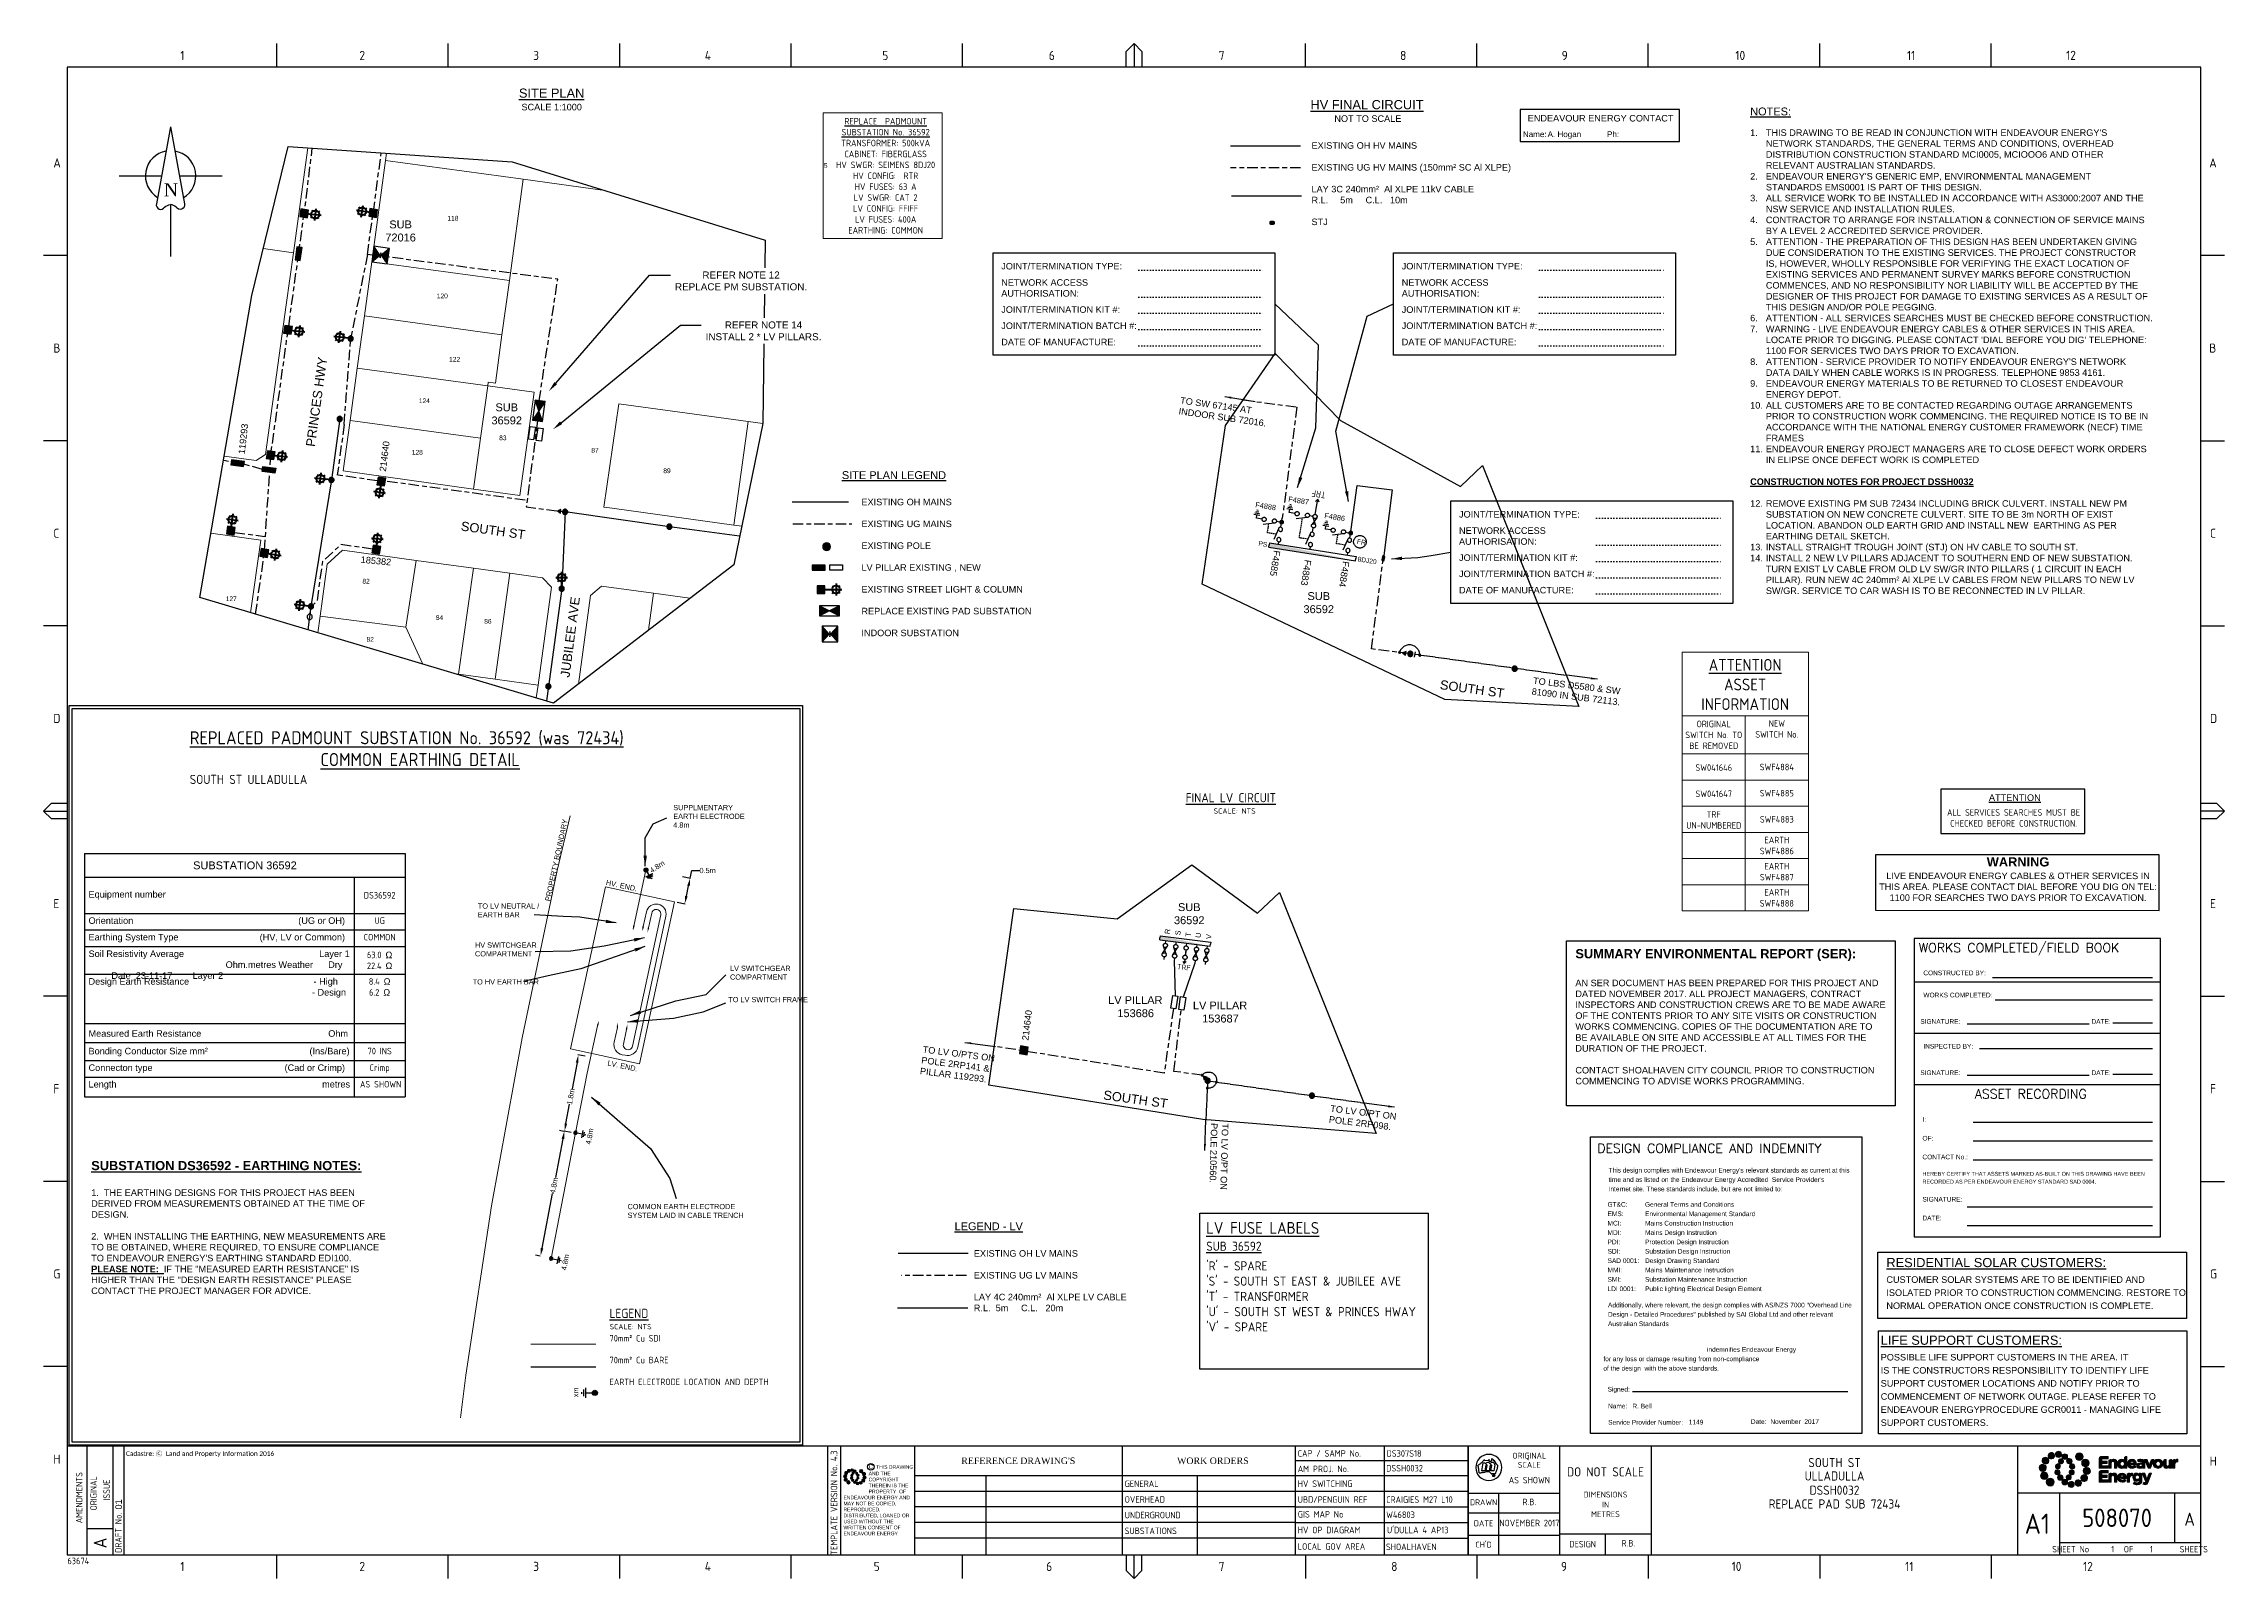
# Paper-space layout 'A1' of a CAD drawing. Header units: metres, sheet in millimetres. Extents: x -21 to 813, y -3 to 583.
# The model-space entities are those that its viewports show. They can reach past a viewport. Long polylines and large blocks are cut down to what shows.
import ezdxf
from ezdxf import colors
from ezdxf.entities.mleader import LeaderData, LeaderLine
from ezdxf.enums import TextEntityAlignment as Align
from ezdxf.math import Vec2, Vec3

# ---------------------------------------------------------------- set-up
doc = ezdxf.new("R2010")
doc.units = ezdxf.units.M
for name, pattern in [('A', [0]), ('Cable Exist OH', [1, 1, 0]), ('Cable Exist UG', [8.2, 4, -1.2, 1.8, -1.2]), ('CENTERX2', [4, 2.5, -0.5, 0.5, -0.5]), ('DASHED', [0.75, 0.5, -0.25]), ('DOTX2', [0.5, 0, -0.5])]:
    doc.linetypes.add(name, pattern=pattern)
doc.layers.get('0').update_dxf_attribs({"color": 6})
for name, color, linetype, lineweight in [('Cadastre Buildings_SP_EXT', 9, 'Continuous', 5), ('Cadastre Land Parcels_SP_EXT', 9, 'Continuous', 5), ('Cadastre Roads_SP_EXT', 9, 'Continuous', 5)]:
    doc.layers.add(name, color=color, linetype=linetype, lineweight=lineweight)
for name, color, linetype in [('Equip_HV_EXT', 7, 'Continuous'), ('Equip_HV_NEW', 2, 'Continuous'), ('Equip_LV_EXT', 7, 'Continuous'), ('Equip_LV_NEW', 2, 'Continuous'), ('Equip_SP_HV_NEW', 2, 'Continuous'), ('Equip_SP_LV_EXT', 7, 'Continuous'), ('Equip_SP_SL_EXT', 7, 'Continuous'), ('Mains_HV_EXT', 7, 'Continuous'), ('Mains_HV_NEW_Hardwired', 7, 'Continuous'), ('Mains_HV_New_U72', 2, 'Continuous'), ('Mains_LV_EXT', 7, 'Continuous'), ('Mains_LV_NEW_Hardwired', 2, 'Continuous'), ('Mains_LV_New_T84', 2, 'Continuous'), ('Notes', 7, 'Continuous'), ('Notes_HV_MISC', 7, 'Continuous'), ('Notes_LV_MISC', 7, 'Continuous'), ('Notes_SP_EXT', 7, 'Continuous'), ('Notes_SP_MISC', 7, 'Continuous'), ('OH_Details_SP_MISC', 7, 'Continuous'), ('Sub_LV_EXT', 7, 'Continuous'), ('Sub_LV_NEW', 2, 'Continuous'), ('Sub_SP_EXT', 7, 'Continuous'), ('SupportsOH_SP_TR_HV_LV_SL_EXT', 7, 'Continuous'), ('SupportsUG_SP_EXT', 7, 'Continuous'), ('SupportsUG_SP_LV_EXT', 7, 'Continuous'), ('SupportsUG_SP_LV_NEW', 2, 'Continuous'), ('SupportsUG_SP_LV_SL_EXT', 7, 'Continuous'), ('SupportsUG_SP_SL_EXT', 7, 'Continuous'), ('UG_Details_SP_MISC', 7, 'Continuous')]:
    doc.layers.add(name, color=color, linetype=linetype)
doc.layers.add('Viewports', color=6, linetype='Continuous', plot=False)
doc.styles.add('ARIAL', font='arial.ttf', dxfattribs={"height": 2})
doc.styles.add('COLUMN_LABEL', font='arial.ttf')
doc.styles.add('Elec', font='romand__.ttf')
doc.styles.add('iecARIAL', font='arial.ttf', dxfattribs={"height": 2})
doc.styles.add('iecISOCP', font='isocp.shx')
doc.styles.add('iecNAME', font='times.ttf')
doc.styles.add('iecTimesNewRoman', font='times.ttf')
doc.styles.add('ieISOCP', font='isocp.shx')
doc.styles.add('IESYMBOL1', font='isocp.shx')
doc.styles.add('PIT_LABEL', font='arial.ttf')
doc.styles.add('POLE_LABEL', font='arial.ttf')
doc.styles.add('RoadName', font='arial.ttf', dxfattribs={"height": 2.5})
doc.styles.get("Standard").update_dxf_attribs({"font": 'arial.ttf'})
doc.styles.add('SWG_LABEL', font='arial.ttf')
doc.styles.add('SWITCH_LABEL', font='arial.ttf', dxfattribs={"height": 2.5})
doc.linetypes.add('Cable 1', pattern='A,7,-3,["//",Standard,S=1.5,R=0,X=-2.1,Y=-0.7],-0.001', length=10.001)
doc.linetypes.add('Cable 1A', pattern='A,7,-3,["/",Standard,S=1.5,R=0,X=-1.8,Y=-0.7],-0.001', length=10.001)
doc.linetypes.add('Cable E UG', pattern='A,6,-0.5,["E",Standard,S=1.7,R=0,X=0.5,Y=-1],-2.9', length=9.4)
doc.linetypes.add('Cable Z', pattern='A,7,-0.1,["Z",Standard,S=1.5,R=0,X=0.5,Y=-0.7],-2.4', length=9.5)
doc.dimstyles.new('GISCAD Dim Style', dxfattribs={"dimtxt": 2.5, "dimasz": 3, "dimexe": 1.25, "dimexo": 0.625, "dimtad": 1, "dimtoh": 1, "dimdec": 1, "dimtxsty": 'ARIAL', "dimcen": 2.5, "dimadec": 0, "dimazin": 0, "dimtfac": 1, "dimtdec": 1, "dimtmove": 0, "dimatfit": 3, "dimfxl": 1.25, "dimarcsym": 0})
doc.dimstyles.get("Standard").update_dxf_attribs({"dimtxt": 0.18, "dimasz": 0.18, "dimexe": 0.18, "dimexo": 0.0625, "dimgap": 0.09, "dimtad": 0, "dimtih": 1, "dimtoh": 1, "dimdec": 4, "dimzin": 0, "dimdsep": 46, "dimtxsty": 'Standard', "dimcen": 0.09, "dimadec": 0, "dimazin": 0, "dimtfac": 1, "dimtdec": 4, "dimtofl": 0, "dimtmove": 0, "dimatfit": 3, "dimfxl": 1, "dimtolj": 1, "dimtzin": 0, "dimarcsym": 0})

psp = doc.layouts.new('A1')

# ---------------------------------------------------------------- texts
at = {"layer": 'Cadastre Land Parcels_SP_EXT'}
for s, p in [('5', (277.6, 535.96)), ('7', (290.86, 519.65))]:
    psp.add_text(s, height=1.8, dxfattribs=at).set_placement(p)
at = {"layer": 'Notes', "style": 'ARIAL'}
psp.add_text('PROPERTY BOUNDARY', height=2, rotation=77.77163, dxfattribs=at).set_placement((172.97, 255.55))
for s, rotation, p in [('4.8m', 33.16123, (214.75, 267.6)), ('HV. END.', 348.06361, (199.98, 260.12)), ('LV. END.', 348.06361, (200.36, 191.21)), ('4.8m', 79.64259, (189.66, 165.58)), ('4.8m', 79.64259, (180.32, 117.49)), ('xm', 90.05352, (184.38, 68.06))]:
    psp.add_text(s, height=2, rotation=rotation, dxfattribs=at).set_placement(p, align=Align.BOTTOM_CENTER)
at = {"layer": 'Notes', "color": 2, "linetype": 'Continuous', "char_height": 3.5, "attachment_point": 1, "style": 'iecARIAL'}
for s, insert in [('{\\LSITE PLAN\\P\\H0.71429x;\\l\\C7; SCALE 1:1000}', (161.08, 566.23)), ('\\pi11.068;{\\LHV FINAL CIRCUIT\\P\\pi19.221;\\H0.71429x;\\l\\C7; NOT TO SCALE }', (452.5, 561.83))]:
    psp.add_mtext_dynamic_manual_height_columns(s, width=64.8405, gutter_width=10, heights=[0], dxfattribs=dict(at, insert=insert))
at = {"layer": 'Notes'}
for s, insert, char_height, width, attachment_point, style in [("{\\H1.5x;\\LNOTES:\\l\\P}\\P\\pi-6,l6,t6;{\\H1.25x;1.^ITHIS DRAWING TO BE READ IN CONJUNCTION WITH ENDEAVOUR ENERGY'S NETWORK STANDARDS, THE GENERAL TERMS AND CONDITIONS, OVERHEAD DISTRIBUTION CONSTRUCTION STANDARD MCI0005, MCIOOO6 AND OTHER RELEVANT AUSTRALIAN STANDARDS.\\P2.^IENDEAVOUR ENERGY'S GENERIC EMP, ENVIRONMENTAL MANAGEMENT STANDARDS EMS0001 IS PART OF THIS DESIGN.\\P3.^IALL SERVICE WORK TO BE INSTALLED IN ACCORDANCE WITH AS3000:2007 AND THE NSW SERVICE AND INSTALLATION RULES.\\P4.^ICONTRACTOR TO ARRANGE FOR INSTALLATION & CONNECTION OF SERVICE MAINS BY A LEVEL 2 ACCREDITED SERVICE PROVIDER.\\P5.^IATTENTION - THE PREPARATION OF THIS DESIGN HAS BEEN UNDERTAKEN GIVING DUE CONSIDERATION TO THE EXISTING SERVICES. THE PROJECT CONSTRUCTOR IS, HOWEVER, WHOLLY RESPONSIBLE FOR VERIFYING THE EXACT LOCATION OF EXISTING SERVICES AND PERMANENT SURVEY MARKS BEFORE CONSTRUCTION COMMENCES, AND NO RESPONSIBILITY NOR LIABILITY WILL BE ACCEPTED BY THE DESIGNER OF THIS PROJECT FOR DAMAGE TO EXISTING SERVICES AS A RESULT OF THIS DESIGN AND/OR POLE PEGGING.\\P6.^IATTENTION - ALL SERVICES SEARCHES MUST BE CHECKED BEFORE CONSTRUCTION.\\P7.^IWARNING - LIVE ENDEAVOUR ENERGY CABLES & OTHER SERVICES IN THIS AREA. LOCATE PRIOR TO DIGGING. PLEASE CONTACT 'DIAL BEFORE YOU DIG' TELEPHONE: 1100 FOR SERVICES TWO DAYS PRIOR TO EXCAVATION.\\P8.^IATTENTION - SERVICE PROVIDER TO NOTIFY ENDEAVOUR ENERGY'S NETWORK DATA DAILY WHEN CABLE WORKS IS IN PROGRESS. TELEPHONE 9853 4161.\\P9.^IENDEAVOUR ENERGY MATERIALS TO BE RETURNED TO CLOSEST ENDEAVOUR ENERGY DEPOT.\\P10.^IALL CUSTOMERS ARE TO BE CONTACTED REGARDING OUTAGE ARRANGEMENTS PRIOR TO CONSTRUCTION WORK COMMENCING. THE REQUIRED NOTICE IS TO BE IN ACCORDANCE WITH THE NATIONAL ENERGY CUSTOMER FRAMEWORK (NECF) TIME FRAMES\\P11.^IENDEAVOUR ENERGY PROJECT MANAGERS ARE TO CLOSE DEFECT WORK ORDERS IN ELIPSE ONCE DEFECT WORK IS COMPLETED\\P\\pi0,l0,tz;\\P\\fArial|b1|i0|c0|p34;\\LCONSTRUCTION NOTES FOR PROJECT DSSH0032\\fArial|b0|i0|c0|p34;\\l\\P\\P\\pi-6,l6,t6;12.^IREMOVE EXISTING PM SUB 72434 INCLUDING BRICK CULVERT. INSTALL NEW PM SUBSTATION ON NEW CONCRETE CULVERT. SITE TO BE 3m NORTH OF EXIST LOCATION. ABANDON OLD EARTH GRID AND INSTALL NEW  EARTHING AS PER EARTHING DETAIL SKETCH. \\P13.^IINSTALL STRAIGHT TROUGH JOINT (STJ) ON HV CABLE TO SOUTH ST.\\P14.^IINSTALL 2 NEW LV PILLARS ADJACENT TO SOUTHERN END OF NEW SUBSTATION. TURN EXIST LV CABLE FROM OLD LV SW/GR INTO PILLARS ( 1 CIRCUIT IN EACH PILLAR). RUN NEW 4C 240mm² Al XLPE LV CABLES FROM NEW PILLARS TO NEW LV SW/GR. SERVICE TO CAR WASH IS TO BE RECONNECTED IN LV PILLAR. }", (631.59, 558.97), 2, 152.0053, 1, 'ARIAL'), ('\\pi16.248;{\\L\\C2;FINAL LV CIRCUIT\\P\\pi26.893;\\H0.57143x;\\l\\C256;SCALE: NTS}', (399.64, 297.01), 3.5, 67.1454, 1, 'iecISOCP'), ('DS36592', (107.87, 257.98), 2.5, 16.5417, 5, 'iecISOCP'), ('COMMON', (107.87, 243.23), 2.5, 16.5417, 2, 'iecISOCP'), ('UG', (107.87, 249.56), 2.5, 16.5417, 2, 'iecISOCP'), ('63.0 Ω\\P22.4 Ω', (107.87, 233.11), 2.5, 19.5417, 5, 'iecISOCP'), ('{\\fArial|b1|i0|c0|p34;\\H1.4x;SUMMARY ENVIRONMENTAL REPORT (SER):\\P\\P}AN SER DOCUMENT HAS BEEN PREPARED FOR THIS PROJECT AND DATED NOVEMBER 2017. ALL PROJECT MANAGERS, CONTRACT INSPECTORS AND CONSTRUCTION CREWS ARE TO BE MADE AWARE OF THE CONTENTS PRIOR TO ANY SITE VISITS OR CONSTRUCTION WORKS COMMENCING. COPIES OF THE DOCUMENTATION ARE TO BE AVAILABLE ON SITE AND ACCESSIBLE AT ALL TIMES FOR THE DURATION OF THE PROJECT. \\P\\PCONTACT SHOALHAVEN CITY COUNCIL PRIOR TO CONSTRUCTION COMMENCING TO ADVISE WORKS PROGRAMMING.', (564.79, 237.41), 2.5, 118.3636, 1, 'RoadName'), ('\\pt17.5;8.4 Ω\\P\\ptz;6.2 Ω', (107.87, 222.97), 2.5, 19.5417, 5, 'iecISOCP'), ('70 INS', (107.87, 199.7), 2.5, 16.5417, 2, 'iecISOCP'), ('Crimp', (107.87, 193.36), 2.5, 16.5417, 2, 'iecISOCP'), ('AS SHOWN', (116.14, 187.03), 2.5, 16.5417, 3, 'iecISOCP'), ('{\\fArial|b1|i0|c0|p34;\\H1.1667x;\\LSUBSTATION DS36592 - EARTHING NOTES:\\P\\H0.85714x;\\P\\fArial|b0|i0|c0|p34;\\H0.8333x;\\l1.  THE EARTHING DESIGNS FOR THIS PROJECT HAS BEEN DERIVED FROM MEASUREMENTS OBTAINED AT THE TIME OF DESIGN. \\P\\P2.  WHEN INSTALLING THE EARTHING, NEW MEASUREMENTS ARE TO BE OBTAINED, WHERE REQUIRED, TO ENSURE COMPLIANCE TO ENDEAVOUR ENERGY\'S EARTHING STANDARD EDI100.\\P\\fArial|b1|i0|c0|p34;\\LPLEASE NOTE:\\fArial|b0|i0|c0|p34;\\l  IF THE "MEASURED EARTH RESISTANCE" IS HIGHER THAN THE "DESIGN EARTH RESISTANCE" PLEASE CONTACT THE PROJECT MANAGER FOR ADVICE.}', (-2.36, 156.45), 3, 114.7662, 1, 'iecISOCP'), ('{\\L\\C2;LEGEND\\P\\H0.57143x;\\l\\C256;SCALE: NTS\\H1.25x;\\P\\H0.2x;\\P\\H5.0002x;70mm² Cu SDI \\P\\P70mm² Cu BARE\\P\\PEARTH ELECTRODE LOCATION AND DEPTH}', (195.7, 99.98), 3.5, 67.1454, 1, 'iecISOCP')]:
    psp.add_mtext(s, dxfattribs=dict(at, insert=insert, char_height=char_height, width=width, attachment_point=attachment_point, style=style))
at = {"layer": 'Notes', "color": 7, "linetype": 'Continuous', "attachment_point": 1, "style": 'iecARIAL'}
for s, width, insert, char_height in [('EXISTING OH HV MAINS\\P\\PEXISTING UG HV MAINS (150mm² SC Al XLPE)\\P\\PLAY 3C 240mm²  Al XLPE 11kV CABLE\\PR.L.^I 5m     C.L.   10m\\P\\PSTJ', 78.1964, (463.95, 545.72), 2.5), ('{\\LSITE PLAN LEGEND}', 70.8491, (284.49, 420.02), 3), ('EXISTING OH MAINS\\P\\PEXISTING UG MAINS\\P\\PEXISTING POLE\\P\\PLV PILLAR EXISTING , NEW\\P\\PEXISTING STREET LIGHT & COLUMN\\P\\PREPLACE EXISTING PAD SUBSTATION\\P\\PINDOOR SUBSTATION', 70.8491, (291.97, 409.49), 2.5), ('{\\LLEGEND - LV}', 70.8491, (327.57, 133.02), 3), ('EXISTING OH LV MAINS\\P\\PEXISTING UG LV MAINS\\P\\PLAY 4C 240mm²  Al XLPE LV CABLE\\PR.L.  5m     C.L.   20m', 70.8491, (334.92, 122.39), 2.5)]:
    psp.add_mtext_dynamic_manual_height_columns(s, width=width, gutter_width=10, heights=[0], dxfattribs=dict(at, insert=insert, char_height=char_height))
at = {"layer": 'Notes', "color": 7, "linetype": 'Continuous', "char_height": 2.5, "attachment_point": 1, "style": 'iecARIAL'}
for s, width, insert, rotation in [('TO SW 67145 AT INDOOR SUB 72016.', 41.2607, (413.99, 448.38), 351.93737), ('TO LBS D5580 & SW 81090 IN SUB 72113.', 34.2639, (548.81, 341.3), 352.95814), ('TO LV O/PTS ON POLE 2RP141 & PILLAR 119293.', 34.2639, (315.58, 200.42), 352.73294), ('TO LV O/PT ON POLE 2RP098.', 34.2639, (471.31, 177.81), 352.95814), ('TO LV O/PT ON POLE 210560.', 34.2639, (432.24, 170.81), 268.58558)]:
    psp.add_mtext_dynamic_manual_height_columns(s, width=width, gutter_width=10, heights=[0], dxfattribs=dict(at, insert=insert, rotation=rotation))
at = {"layer": 'Notes', "linetype": 'Continuous', "ltscale": 0.7, "attachment_point": 5, "style": 'iecISOCP'}
for s, insert, char_height, width in [('{\\H1.125x;\\LATTENTION\\P\\lASSET \\PINFORMATION}', (629.67, 338.51), 4, 48.3099), ('ORIGINAL SWITCH No. TO BE REMOVED', (617.68, 319.27), 2.5, 24.1014), ('NEW \\PSWITCH No.', (641.78, 321.55), 2.5, 24.1014)]:
    psp.add_mtext(s, dxfattribs=dict(at, insert=insert, char_height=char_height, width=width))
at = {"layer": 'Notes', "linetype": 'Continuous', "insert": (35.29, 320.67), "char_height": 3.5, "attachment_point": 1, "style": 'iecISOCP'}
psp.add_mtext_dynamic_manual_height_columns('{\\H1.4286x;\\LREPLACED PADMOUNT SUBSTATION No. 36592 (was 72434)\\P\\pi49.955;COMMON EARTHING DETAIL\\P\\pi65.828;}SOUTH ST ULLADULLA', width=177.6451, gutter_width=12.5, heights=[0], dxfattribs=at)
at = {"layer": 'Notes', "color": 0, "lineweight": 0, "char_height": 2.5, "width": 24.1014, "attachment_point": 5, "style": 'iecISOCP'}
for s, insert in [('SW041646', (617.68, 306.77)), ('SWF4884', (641.78, 306.99)), ('SW041647', (617.68, 296.77)), ('SWF4885', (641.78, 296.99)), ('TRF\\PUN-NUMBERED', (617.68, 286.77)), ('SWF4883', (641.78, 286.99)), ('EARTH\\PSWF4886', (641.78, 276.99)), ('EARTH\\PSWF4887', (641.78, 266.99)), ('EARTH\\PSWF4888', (641.78, 256.99))]:
    psp.add_mtext(s, dxfattribs=dict(at, insert=insert))
at = {"layer": 'Notes', "linetype": 'Continuous', "lineweight": 0, "char_height": 2, "attachment_point": 1}
for s, width, insert in [('SUPPLMENTARY\\PEARTH ELECTRODE\\P4.8m', 27.3626, (220.06, 292.49)), ('TO LV NEUTRAL / EARTH BAR', 28.7141, (145.4, 254.86)), ('HV SWITCHGEAR COMPARTMENT', 28.7141, (144.29, 239.96)), ('TO HV EARTH BAR', 24.7187, (143.41, 225.9)), ('LV SWITCHGEAR COMPARTMENT', 28.7141, (241.75, 231.06)), ('TO LV SWITCH FRAME', 28.7141, (241.1, 219.13)), ('COMMON EARTH ELECTRODE SYSTEM LAID IN CABLE TRENCH ', 44.7295, (202.6, 140.05))]:
    psp.add_mtext_dynamic_manual_height_columns(s, width=width, gutter_width=4, heights=[0], dxfattribs=dict(at, insert=insert))
at = {"layer": 'Notes'}
for s, insert, char_height, width, attachment_point in [('{\\f@Arial Unicode MS|b0|i0|c0|p34;SUBSTATION 36592}', (56.38, 269.39), 3, 119.5237, 5), ('{\\f@Arial Unicode MS|b0|i0|c0|p34;Equipment number}', (-3.38, 257.98), 2.5, 99.982, 4), ('{\\f@Arial Unicode MS|b0|i0|c0|p34;Orientation                                                                 (UG or OH)}', (-3.38, 249.56), 2.5, 99.982, 1), ('{\\f@Arial Unicode MS|b0|i0|c0|p34;Earthing System Type                                (HV, LV or Common)}', (-3.38, 243.23), 2.5, 99.982, 1), ('{\\f@Arial Unicode MS|b0|i0|c0|p34;Soil Resistivity Average ^I^I^I                             Layer 1                                                       Ohm.metres Weather      Dry             Date  23-11-17        Layer 2}', (-3.38, 236.89), 2.5, 99.982, 1), ('{\\f@Arial Unicode MS|b0|i0|c0|p34;Design Earth Resistance                                                 - High\\P                                                                                        - Design}', (-3.38, 226.32), 2.5, 98.0556, 1), ('{\\f@Arial Unicode MS|b0|i0|c0|p34;Measured Earth Resistance                                                  Ohm}', (-3.38, 206.42), 2.5, 99.982, 1), ('{\\f@Arial Unicode MS|b0|i0|c0|p34;Connecton type                                                    (Cad or Crimp)}', (-3.38, 193.36), 2.5, 99.982, 1), ('{\\f@Arial Unicode MS|b0|i0|c0|p34;Bonding Conductor Size mm\\f@Arial Unicode MS|b0|i0|c238|p34;²                                        \\f@Arial Unicode MS|b0|i0|c0|p34;(Ins/Bare)}', (-3.38, 199.7), 2.5, 99.982, 1), ('{\\f@Arial Unicode MS|b0|i0|c0|p34;Length                                                                                 metres}', (-3.38, 187.03), 2.5, 99.982, 1)]:
    psp.add_mtext(s, dxfattribs=dict(at, insert=insert, char_height=char_height, width=width, attachment_point=attachment_point))
at = {"layer": 'Notes', "color": 0, "lineweight": -3, "char_height": 3.5, "attachment_point": 4, "line_spacing_factor": 1.2}
for s, insert in [('{\\LRESIDENTIAL SOLAR CUSTOMERS:}\\P{\\H0.71429x;CUSTOMER SOLAR SYSTEMS ARE TO BE IDENTIFIED AND \\PISOLATED PRIOR TO CONSTRUCTION COMMENCING. RESTORE TO\\PNORMAL OPERATION ONCE CONSTRUCTION IS COMPLETE.  }', (683.63, 109.63)), ('{\\LLIFE SUPPORT CUSTOMERS:}\\P{\\H0.71429x;POSSIBLE LIFE SUPPORT CUSTOMERS IN THE AREA. IT \\PIS THE CONSTRUCTORS RESPONSIBILITY TO IDENTIFY LIFE \\PSUPPORT CUSTOMER LOCATIONS AND NOTIFY PRIOR TO \\PCOMMENCEMENT OF NETWORK OUTAGE. PLEASE REFER TO \\PENDEAVOUR ENERGYPROCEDURE GCR0011 - MANAGING LIFE \\PSUPPORT CUSTOMERS.}', (681.47, 72.46))]:
    psp.add_mtext(s, dxfattribs=dict(at, insert=insert))
at = {"layer": 'Notes_SP_EXT', "color": 7, "insert": (423.73, 133.14), "char_height": 3.5, "width": 84.7854, "attachment_point": 1, "style": 'iecISOCP'}
psp.add_mtext("\\A1;{\\H1.286x;\\L\\C2;LV FUSE LABELS\\H0.7778x;\\PSUB 36592\\P\\H0.2856x;\\P\\pi-10.5,l10.5;}'R' - SPARE \\P'S' - SOUTH ST EAST & JUBILEE AVE\\P'T' - TRANSFORMER\\P'U' - SOUTH ST WEST & PRINCES HWAY\\P'V' - SPARE", dxfattribs=at)

msp = doc.modelspace()

# ---------------------------------------------------------------- texts
at = {"layer": 'Cadastre Land Parcels_SP_EXT'}
for s, p in [('118', (270514.84, 6084168.85)), ('120', (270510.79, 6084139.16)), ('122', (270515.49, 6084114.95)), ('124', (270503.93, 6084099.09)), ('128', (270501.23, 6084079.42)), ('83', (270534.61, 6084084.94)), ('87', (270569.81, 6084080.16)), ('89', (270597.33, 6084072.35)), ('95', (270635.4, 6084075.18)), ('82', (270482.36, 6084030.16)), ('127', (270430.14, 6084023.43)), ('84', (270510.42, 6084016.28)), ('86', (270528.89, 6084014.81)), ('82', (270483.94, 6084007.94)), ('94', (270615.58, 6084003.89)), ('92', (270598.66, 6083996.38)), ('132', (270484.27, 6083992.55)), ('1', (270526.62, 6083989.33)), ('90', (270577.91, 6083994.62))]:
    msp.add_text(s, height=1.8, dxfattribs=at).set_placement(p)
msp.add_text('119', height=1.8, rotation=352.13945, dxfattribs=at).set_placement((270415.83, 6084129.09))
at = {"layer": 'Cadastre Roads_SP_EXT'}
for s, height, rotation, p in [('PRINCES HWY', 3.5, 82.18692, (270464.19, 6084082.26)), ('SOUTH ST', 1.8, 352.11895, (270624.24, 6084037.37)), ('JUBILEE AVE', 3.5, 82.48935, (270561.44, 6083994.16))]:
    msp.add_text(s, height=height, rotation=rotation, dxfattribs=at).set_placement(p)
at = {"layer": 'Equip_LV_NEW', "char_height": 2, "width": 1.1319, "attachment_point": 1, "rotation": 82.99233, "style": 'iecARIAL'}
for s, insert in [('R', (270543.35, 6084113.75)), ('S', (270547.35, 6084113.27)), ('T', (270551.32, 6084112.7)), ('U', (270555.13, 6084112.3)), ('V', (270559.14, 6084111.82))]:
    msp.add_mtext(s, dxfattribs=dict(at, insert=insert))
at = {"layer": 'Notes'}
msp.add_text('SOUTH ST', height=3.5, rotation=352.11877, dxfattribs=at).set_placement((270519.81, 6084050.45))
at = {"layer": 'Notes_HV_MISC'}
msp.add_text('SOUTH ST', height=3.5, rotation=352.11877, dxfattribs=at).set_placement((270570.95, 6084044.11))
at = {"layer": 'Notes_HV_MISC', "color": 2, "linetype": 'Continuous', "insert": (270506.62, 6084081.12), "char_height": 3, "attachment_point": 1, "style": 'iecARIAL'}
msp.add_mtext_dynamic_manual_height_columns('\\pi13.888;SUB\\P\\pi12.362;36592', width=35.982, gutter_width=10, heights=[0], dxfattribs=at)
at = {"layer": 'Notes_LV_MISC', "color": 2, "linetype": 'Continuous', "insert": (270534.61, 6084125.4), "char_height": 3, "attachment_point": 1, "style": 'iecARIAL'}
msp.add_mtext_dynamic_manual_height_columns('\\pi13.888;SUB\\P\\pi12.362;36592', width=35.982, gutter_width=10, heights=[0], dxfattribs=at)
at = {"layer": 'Notes_SP_MISC', "color": 2, "linetype": 'Continuous', "char_height": 3, "attachment_point": 1, "style": 'iecARIAL'}
for s, insert in [('\\pi13.888;SUB\\P\\pi12.359;72016', (270478.74, 6084168.88)), ('\\pi13.888;SUB\\P\\pi12.362;36592', (270519.3, 6084098.99))]:
    msp.add_mtext_dynamic_manual_height_columns(s, width=35.982, gutter_width=10, heights=[0], dxfattribs=dict(at, insert=insert))

# ---------------------------------------------------------------- blocks, each defined once
blk = doc.blocks.new('NorthPnt 11(NP11)')
for p, q in [((-19.7, 0.02), (-3.49, 0)), ((3.32, 0), (19.7, -0.02)), ((-0.08, -10.94), (-0.08, -30.8))]:
    blk.add_line(p, q)
for points in [[(-0.08, 18.81), (-5.43, -10.68, 0.877048), (-2.29, -11.9, -0.1543), (-0.08, -10.94, 0.090511)], [(-0.08, 18.81), (5.26, -10.68, -0.877048), (2.13, -11.9, 0.1543), (-0.08, -10.94, -0.090511)]]:
    blk.add_lwpolyline(points, format="xyb")
for start, end in [(100.5988, 238.86433), (300.09942, 80.43745)]:
    blk.add_arc((0, 0), 9.64, start, end)
at = {"color": 7, "style": 'iecNAME'}
blk.add_text('N', height=5.02, dxfattribs=at).set_placement((-2.62, -7.82))
blk = doc.blocks.new('A$C30A46249')
at = {"color": 7, "lineweight": -3, "insert": (6.92, 4.97), "char_height": 1.79, "attachment_point": 7, "line_spacing_factor": 1.2}
blk.add_mtext('{\\fCalibri|b0|i0|c0|p34;\\C256;Cadastre: \\fMS Gothic|b0|i0|c128|p49;\\C250;\\c2236962;Ⓒ\\fMS Gothic|b0|i0|c0|p49; \\fCalibri|b0|i0|c0|p34;\\C256;Land and Property Information 2016}', dxfattribs=at)
blk = doc.blocks.new('EE_LOGO_SMALL')
at = {"layer": 'Notes'}
h = blk.add_hatch(color=256, dxfattribs=at)
edge = h.paths.add_edge_path()
edge.add_spline(control_points=[(-8.4, 2), (-9.2, 2), (-9.8, 1.4), (-9.8, 0.7), (-9.9, -0.1), (-9.3, -0.7), (-8.6, -0.8), (-7.8, -0.8), (-7.2, -0.2), (-7.1, 0.5), (-7.1, 1.3), (-7.7, 1.9), (-8.4, 2)], knot_values=[0, 0, 0, 0, 1, 1, 1, 2, 2, 2, 3, 3, 3, 4, 4, 4, 4], degree=3, periodic=0)
h = blk.add_hatch(color=256, dxfattribs=at)
edge = h.paths.add_edge_path()
edge.add_spline(control_points=[(-6.8, 4.5), (-7.4, 4.8), (-8.2, 4.6), (-8.6, 4), (-8.9, 3.4), (-8.7, 2.6), (-8.1, 2.2), (-7.5, 1.9), (-6.7, 2.1), (-6.3, 2.7), (-6, 3.3), (-6.2, 4.1), (-6.8, 4.5)], knot_values=[0, 0, 0, 0, 1, 1, 1, 2, 2, 2, 3, 3, 3, 4, 4, 4, 4], degree=3, periodic=0)
h = blk.add_hatch(color=256, dxfattribs=at)
edge = h.paths.add_edge_path()
edge.add_spline(control_points=[(-4.2, 5.9), (-4.6, 6.5), (-5.3, 6.6), (-5.9, 6.3), (-6.4, 5.9), (-6.6, 5.1), (-6.2, 4.6), (-5.9, 4), (-5.1, 3.8), (-4.6, 4.2), (-4, 4.6), (-3.8, 5.3), (-4.2, 5.9)], knot_values=[0, 0, 0, 0, 1, 1, 1, 2, 2, 2, 3, 3, 3, 4, 4, 4, 4], degree=3, periodic=0)
h = blk.add_hatch(color=256, dxfattribs=at)
edge = h.paths.add_edge_path()
edge.add_spline(control_points=[(-1.3, 5.9), (-1.4, 6.5), (-2, 7), (-2.6, 6.9), (-3.3, 6.9), (-3.7, 6.3), (-3.7, 5.6), (-3.6, 5), (-3, 4.5), (-2.4, 4.6), (-1.7, 4.7), (-1.3, 5.2), (-1.3, 5.9)], knot_values=[0, 0, 0, 0, 1, 1, 1, 2, 2, 2, 3, 3, 3, 4, 4, 4, 4], degree=3, periodic=0)
h = blk.add_hatch(color=256, dxfattribs=at)
edge = h.paths.add_edge_path()
edge.add_spline(control_points=[(-2.5, 2.1), (-3, 2.2), (-3.5, 1.9), (-3.6, 1.3), (-3.7, 0.8), (-3.4, 0.3), (-2.9, 0.2), (-2.4, 0.1), (-1.9, 0.4), (-1.8, 0.9), (-1.7, 1.5), (-2, 2), (-2.5, 2.1)], knot_values=[0, 0, 0, 0, 1, 1, 1, 2, 2, 2, 3, 3, 3, 4, 4, 4, 4], degree=3, periodic=0)
h = blk.add_hatch(color=256, dxfattribs=at)
edge = h.paths.add_edge_path()
edge.add_spline(control_points=[(1, 4.9), (1, 4.3), (0.5, 3.8), (-0.1, 3.8), (-0.7, 3.8), (-1.2, 4.3), (-1.2, 4.9), (-1.2, 5.5), (-0.7, 6), (-0.1, 6), (0.5, 6), (1, 5.5), (1, 4.9)], knot_values=[0, 0, 0, 0, 1, 1, 1, 2, 2, 2, 3, 3, 3, 4, 4, 4, 4], degree=3, periodic=0)
edge = h.paths.add_edge_path()
edge.add_spline(control_points=[(-1.4, 4), (-1.9, 4.1), (-2.4, 3.8), (-2.5, 3.3), (-2.6, 2.7), (-2.3, 2.2), (-1.8, 2.1), (-1.3, 2), (-0.7, 2.3), (-0.6, 2.9), (-0.5, 3.4), (-0.9, 3.9), (-1.4, 4)], knot_values=[0, 0, 0, 0, 1, 1, 1, 2, 2, 2, 3, 3, 3, 4, 4, 4, 4], degree=3, periodic=0)
h = blk.add_hatch(color=256, dxfattribs=at)
edge = h.paths.add_edge_path()
edge.add_spline(control_points=[(2.3, 2.4), (2.8, 2.8), (2.8, 3.4), (2.4, 3.9), (2, 4.3), (1.4, 4.3), (0.9, 3.9), (0.5, 3.6), (0.5, 2.9), (0.9, 2.5), (1.2, 2), (1.9, 2), (2.3, 2.4)], knot_values=[0, 0, 0, 0, 1, 1, 1, 2, 2, 2, 3, 3, 3, 4, 4, 4, 4], degree=3, periodic=0)
edge = h.paths.add_edge_path()
edge.add_spline(control_points=[(1, 4.9), (1, 4.3), (0.5, 3.8), (-0.1, 3.8), (-0.7, 3.8), (-1.2, 4.3), (-1.2, 4.9), (-1.2, 5.5), (-0.7, 6), (-0.1, 6), (0.5, 6), (1, 5.5), (1, 4.9)], knot_values=[0, 0, 0, 0, 1, 1, 1, 2, 2, 2, 3, 3, 3, 4, 4, 4, 4], degree=3, periodic=0)
h = blk.add_hatch(color=256, dxfattribs=at)
edge = h.paths.add_edge_path()
edge.add_spline(control_points=[(1, 4.9), (1, 4.3), (0.5, 3.8), (-0.1, 3.8), (-0.7, 3.8), (-1.2, 4.3), (-1.2, 4.9), (-1.2, 5.5), (-0.7, 6), (-0.1, 6), (0.5, 6), (1, 5.5), (1, 4.9)], knot_values=[0, 0, 0, 0, 1, 1, 1, 2, 2, 2, 3, 3, 3, 4, 4, 4, 4], degree=3, periodic=0)
edge = h.paths.add_edge_path(flags=16)
edge.add_spline(control_points=[(1, 4.9), (1, 4.3), (0.5, 3.8), (-0.1, 3.8), (-0.7, 3.8), (-1.2, 4.3), (-1.2, 4.9), (-1.2, 5.5), (-0.7, 6), (-0.1, 6), (0.5, 6), (1, 5.5), (1, 4.9)], knot_values=[0, 0, 0, 0, 1, 1, 1, 2, 2, 2, 3, 3, 3, 4, 4, 4, 4], degree=3, periodic=0)
h = blk.add_hatch(color=256, dxfattribs=at)
edge = h.paths.add_edge_path()
edge.add_spline(control_points=[(3, 0.2), (3.5, 0.3), (3.8, 0.9), (3.7, 1.4), (3.6, 1.9), (3, 2.3), (2.5, 2.1), (1.9, 2), (1.6, 1.4), (1.8, 0.9), (1.9, 0.4), (2.5, 0.1), (3, 0.2)], knot_values=[0, 0, 0, 0, 1, 1, 1, 2, 2, 2, 3, 3, 3, 4, 4, 4, 4], degree=3, periodic=0)
h = blk.add_hatch(color=256, dxfattribs=at)
edge = h.paths.add_edge_path()
edge.add_spline(control_points=[(7, 4.9), (7, 4), (6.3, 3.4), (5.5, 3.4), (4.6, 3.4), (4, 4), (4, 4.9), (4, 5.7), (4.6, 6.4), (5.5, 6.4), (6.3, 6.4), (7, 5.7), (7, 4.9)], knot_values=[0, 0, 0, 0, 1, 1, 1, 2, 2, 2, 3, 3, 3, 4, 4, 4, 4], degree=3, periodic=0)
h = blk.add_hatch(color=256, dxfattribs=at)
edge = h.paths.add_edge_path()
edge.add_spline(control_points=[(8.4, 1.1), (9.1, 1.5), (9.4, 2.3), (9.1, 3), (8.8, 3.7), (7.9, 4.1), (7.2, 3.8), (6.5, 3.4), (6.2, 2.6), (6.5, 1.9), (6.8, 1.2), (7.7, 0.8), (8.4, 1.1)], knot_values=[0, 0, 0, 0, 1, 1, 1, 2, 2, 2, 3, 3, 3, 4, 4, 4, 4], degree=3, periodic=0)
h = blk.add_hatch(color=256, dxfattribs=at)
edge = h.paths.add_edge_path()
edge.add_spline(control_points=[(8.3, -1.9), (9, -1.9), (9.7, -1.4), (9.7, -0.6), (9.7, 0.1), (9.2, 0.8), (8.4, 0.8), (7.7, 0.8), (7, 0.3), (7, -0.5), (6.9, -1.2), (7.5, -1.9), (8.3, -1.9)], knot_values=[0, 0, 0, 0, 1, 1, 1, 2, 2, 2, 3, 3, 3, 4, 4, 4, 4], degree=3, periodic=0)
h = blk.add_hatch(color=256, dxfattribs=at)
edge = h.paths.add_edge_path()
edge.add_spline(control_points=[(-8.5, -1.1), (-9.2, -1.4), (-9.6, -2.3), (-9.3, -3), (-8.9, -3.7), (-8.1, -4), (-7.4, -3.7), (-6.7, -3.4), (-6.3, -2.5), (-6.6, -1.8), (-7, -1.1), (-7.8, -0.8), (-8.5, -1.1)], knot_values=[0, 0, 0, 0, 1, 1, 1, 2, 2, 2, 3, 3, 3, 4, 4, 4, 4], degree=3, periodic=0)
h = blk.add_hatch(color=256, dxfattribs=at)
edge = h.paths.add_edge_path()
edge.add_spline(control_points=[(-7.1, -4.8), (-7.1, -4), (-6.5, -3.3), (-5.6, -3.3), (-4.8, -3.3), (-4.1, -4), (-4.1, -4.8), (-4.1, -5.7), (-4.8, -6.3), (-5.6, -6.3), (-6.5, -6.3), (-7.1, -5.7), (-7.1, -4.8)], knot_values=[0, 0, 0, 0, 1, 1, 1, 2, 2, 2, 3, 3, 3, 4, 4, 4, 4], degree=3, periodic=0)
h = blk.add_hatch(color=256, dxfattribs=at)
edge = h.paths.add_edge_path()
edge.add_spline(control_points=[(-3.1, -0.2), (-3.7, -0.3), (-4, -0.8), (-3.8, -1.4), (-3.7, -1.9), (-3.2, -2.2), (-2.6, -2.1), (-2.1, -1.9), (-1.8, -1.4), (-1.9, -0.9), (-2.1, -0.3), (-2.6, 0), (-3.1, -0.2)], knot_values=[0, 0, 0, 0, 1, 1, 1, 2, 2, 2, 3, 3, 3, 4, 4, 4, 4], degree=3, periodic=0)
h = blk.add_hatch(color=256, dxfattribs=at)
edge = h.paths.add_edge_path()
edge.add_spline(control_points=[(-2.5, -2.3), (-2.9, -2.7), (-3, -3.4), (-2.6, -3.8), (-2.2, -4.2), (-1.5, -4.3), (-1.1, -3.9), (-0.7, -3.5), (-0.6, -2.8), (-1, -2.4), (-1.4, -2), (-2, -1.9), (-2.5, -2.3)], knot_values=[0, 0, 0, 0, 1, 1, 1, 2, 2, 2, 3, 3, 3, 4, 4, 4, 4], degree=3, periodic=0)
h = blk.add_hatch(color=256, dxfattribs=at)
edge = h.paths.add_edge_path()
edge.add_spline(control_points=[(-1.2, -4.8), (-1.2, -4.2), (-0.7, -3.7), (-0.1, -3.7), (0.5, -3.7), (1, -4.2), (1, -4.8), (1, -5.4), (0.5, -5.9), (-0.1, -5.9), (-0.7, -5.9), (-1.2, -5.4), (-1.2, -4.8)], knot_values=[0, 0, 0, 0, 1, 1, 1, 2, 2, 2, 3, 3, 3, 4, 4, 4, 4], degree=3, periodic=0)
h = blk.add_hatch(color=256, dxfattribs=at)
edge = h.paths.add_edge_path()
edge.add_spline(control_points=[(1.2, -3.9), (1.7, -4.1), (2.2, -3.7), (2.3, -3.2), (2.5, -2.7), (2.1, -2.2), (1.6, -2.1), (1.1, -2), (0.6, -2.3), (0.5, -2.8), (0.4, -3.3), (0.7, -3.8), (1.2, -3.9)], knot_values=[0, 0, 0, 0, 1, 1, 1, 2, 2, 2, 3, 3, 3, 4, 4, 4, 4], degree=3, periodic=0)
h = blk.add_hatch(color=256, dxfattribs=at)
edge = h.paths.add_edge_path()
edge.add_spline(control_points=[(1.2, -5.8), (1.3, -6.5), (1.8, -6.9), (2.5, -6.9), (3.1, -6.8), (3.6, -6.2), (3.5, -5.6), (3.4, -5), (2.9, -4.5), (2.2, -4.6), (1.6, -4.6), (1.1, -5.2), (1.2, -5.8)], knot_values=[0, 0, 0, 0, 1, 1, 1, 2, 2, 2, 3, 3, 3, 4, 4, 4, 4], degree=3, periodic=0)
h = blk.add_hatch(color=256, dxfattribs=at)
edge = h.paths.add_edge_path()
edge.add_spline(control_points=[(2.4, -2), (2.9, -2.1), (3.4, -1.8), (3.5, -1.3), (3.6, -0.8), (3.3, -0.3), (2.8, -0.2), (2.2, -0.1), (1.7, -0.4), (1.6, -0.9), (1.5, -1.4), (1.8, -1.9), (2.4, -2)], knot_values=[0, 0, 0, 0, 1, 1, 1, 2, 2, 2, 3, 3, 3, 4, 4, 4, 4], degree=3, periodic=0)
h = blk.add_hatch(color=256, dxfattribs=at)
edge = h.paths.add_edge_path()
edge.add_spline(control_points=[(4, -5.8), (4.4, -6.4), (5.2, -6.6), (5.7, -6.2), (6.3, -5.8), (6.5, -5.1), (6.1, -4.5), (5.7, -4), (5, -3.8), (4.4, -4.2), (3.8, -4.5), (3.7, -5.3), (4, -5.8)], knot_values=[0, 0, 0, 0, 1, 1, 1, 2, 2, 2, 3, 3, 3, 4, 4, 4, 4], degree=3, periodic=0)
h = blk.add_hatch(color=256, dxfattribs=at)
edge = h.paths.add_edge_path()
edge.add_spline(control_points=[(6.7, -4.4), (7.3, -4.8), (8.1, -4.6), (8.4, -4), (8.8, -3.3), (8.6, -2.6), (8, -2.2), (7.3, -1.8), (6.6, -2.1), (6.2, -2.7), (5.8, -3.3), (6, -4.1), (6.7, -4.4)], knot_values=[0, 0, 0, 0, 1, 1, 1, 2, 2, 2, 3, 3, 3, 4, 4, 4, 4], degree=3, periodic=0)
at = {"layer": 'Notes', "lineweight": 0}
for points in [[(1.8, 2.1), (1.8, 2.1)], [(-2, -2.1), (-2, -2.1)]]:
    blk.add_lwpolyline(points, dxfattribs=at)
for points in [[(-8.4, 2), (-9.2, 2), (-9.8, 1.4), (-9.8, 0.7), (-9.9, -0.1), (-9.3, -0.7), (-8.6, -0.8), (-7.8, -0.8), (-7.2, -0.2), (-7.1, 0.5), (-7.1, 1.3), (-7.7, 1.9), (-8.4, 2)], [(-6.8, 4.5), (-7.4, 4.8), (-8.2, 4.6), (-8.6, 4), (-8.9, 3.4), (-8.7, 2.6), (-8.1, 2.2), (-7.5, 1.9), (-6.7, 2.1), (-6.3, 2.7), (-6, 3.3), (-6.2, 4.1), (-6.8, 4.5)], [(-4.2, 5.9), (-4.6, 6.5), (-5.3, 6.6), (-5.9, 6.3), (-6.4, 5.9), (-6.6, 5.1), (-6.2, 4.6), (-5.9, 4), (-5.1, 3.8), (-4.6, 4.2), (-4, 4.6), (-3.8, 5.3), (-4.2, 5.9)], [(-1.3, 5.9), (-1.4, 6.5), (-2, 7), (-2.6, 6.9), (-3.3, 6.9), (-3.7, 6.3), (-3.7, 5.6), (-3.6, 5), (-3, 4.5), (-2.4, 4.6), (-1.7, 4.7), (-1.3, 5.2), (-1.3, 5.9)], [(-2.5, 2.1), (-3, 2.2), (-3.5, 1.9), (-3.6, 1.3), (-3.7, 0.8), (-3.4, 0.3), (-2.9, 0.2), (-2.4, 0.1), (-1.9, 0.4), (-1.8, 0.9), (-1.7, 1.5), (-2, 2), (-2.5, 2.1)], [(-1.4, 4), (-1.9, 4.1), (-2.4, 3.8), (-2.5, 3.3), (-2.6, 2.7), (-2.3, 2.2), (-1.8, 2.1), (-1.3, 2), (-0.7, 2.3), (-0.6, 2.9), (-0.5, 3.4), (-0.9, 3.9), (-1.4, 4)], [(1, 4.9), (1, 4.3), (0.5, 3.8), (-0.1, 3.8), (-0.7, 3.8), (-1.2, 4.3), (-1.2, 4.9), (-1.2, 5.5), (-0.7, 6), (-0.1, 6), (0.5, 6), (1, 5.5), (1, 4.9)], [(1, 4.9), (1, 4.3), (0.5, 3.8), (-0.1, 3.8), (-0.7, 3.8), (-1.2, 4.3), (-1.2, 4.9), (-1.2, 5.5), (-0.7, 6), (-0.1, 6), (0.5, 6), (1, 5.5), (1, 4.9)], [(2.3, 2.4), (2.8, 2.8), (2.8, 3.4), (2.4, 3.9), (2, 4.3), (1.4, 4.3), (0.9, 3.9), (0.5, 3.6), (0.5, 2.9), (0.9, 2.5), (1.2, 2), (1.9, 2), (2.3, 2.4)], [(3, 0.2), (3.5, 0.3), (3.8, 0.9), (3.7, 1.4), (3.6, 1.9), (3, 2.3), (2.5, 2.1), (1.9, 2), (1.6, 1.4), (1.8, 0.9), (1.9, 0.4), (2.5, 0.1), (3, 0.2)], [(7, 4.9), (7, 4), (6.3, 3.4), (5.5, 3.4), (4.6, 3.4), (4, 4), (4, 4.9), (4, 5.7), (4.6, 6.4), (5.5, 6.4), (6.3, 6.4), (7, 5.7), (7, 4.9)], [(8.4, 1.1), (9.1, 1.5), (9.4, 2.3), (9.1, 3), (8.8, 3.7), (7.9, 4.1), (7.2, 3.8), (6.5, 3.4), (6.2, 2.6), (6.5, 1.9), (6.8, 1.2), (7.7, 0.8), (8.4, 1.1)], [(8.3, -1.9), (9, -1.9), (9.7, -1.4), (9.7, -0.6), (9.7, 0.1), (9.2, 0.8), (8.4, 0.8), (7.7, 0.8), (7, 0.3), (7, -0.5), (6.9, -1.2), (7.5, -1.9), (8.3, -1.9)], [(-8.5, -1.1), (-9.2, -1.4), (-9.6, -2.3), (-9.3, -3), (-8.9, -3.7), (-8.1, -4), (-7.4, -3.7), (-6.7, -3.4), (-6.3, -2.5), (-6.6, -1.8), (-7, -1.1), (-7.8, -0.8), (-8.5, -1.1)], [(-7.1, -4.8), (-7.1, -4), (-6.5, -3.3), (-5.6, -3.3), (-4.8, -3.3), (-4.1, -4), (-4.1, -4.8), (-4.1, -5.7), (-4.8, -6.3), (-5.6, -6.3), (-6.5, -6.3), (-7.1, -5.7), (-7.1, -4.8)], [(-3.1, -0.2), (-3.7, -0.3), (-4, -0.8), (-3.8, -1.4), (-3.7, -1.9), (-3.2, -2.2), (-2.6, -2.1), (-2.1, -1.9), (-1.8, -1.4), (-1.9, -0.9), (-2.1, -0.3), (-2.6, 0), (-3.1, -0.2)], [(-2.5, -2.3), (-2.9, -2.7), (-3, -3.4), (-2.6, -3.8), (-2.2, -4.2), (-1.5, -4.3), (-1.1, -3.9), (-0.7, -3.5), (-0.6, -2.8), (-1, -2.4), (-1.4, -2), (-2, -1.9), (-2.5, -2.3)], [(-1.2, -4.8), (-1.2, -4.2), (-0.7, -3.7), (-0.1, -3.7), (0.5, -3.7), (1, -4.2), (1, -4.8), (1, -5.4), (0.5, -5.9), (-0.1, -5.9), (-0.7, -5.9), (-1.2, -5.4), (-1.2, -4.8)], [(1.2, -3.9), (1.7, -4.1), (2.2, -3.7), (2.3, -3.2), (2.5, -2.7), (2.1, -2.2), (1.6, -2.1), (1.1, -2), (0.6, -2.3), (0.5, -2.8), (0.4, -3.3), (0.7, -3.8), (1.2, -3.9)], [(1.2, -5.8), (1.3, -6.5), (1.8, -6.9), (2.5, -6.9), (3.1, -6.8), (3.6, -6.2), (3.5, -5.6), (3.4, -5), (2.9, -4.5), (2.2, -4.6), (1.6, -4.6), (1.1, -5.2), (1.2, -5.8)], [(2.4, -2), (2.9, -2.1), (3.4, -1.8), (3.5, -1.3), (3.6, -0.8), (3.3, -0.3), (2.8, -0.2), (2.2, -0.1), (1.7, -0.4), (1.6, -0.9), (1.5, -1.4), (1.8, -1.9), (2.4, -2)], [(4, -5.8), (4.4, -6.4), (5.2, -6.6), (5.7, -6.2), (6.3, -5.8), (6.5, -5.1), (6.1, -4.5), (5.7, -4), (5, -3.8), (4.4, -4.2), (3.8, -4.5), (3.7, -5.3), (4, -5.8)], [(6.7, -4.4), (7.3, -4.8), (8.1, -4.6), (8.4, -4), (8.8, -3.3), (8.6, -2.6), (8, -2.2), (7.3, -1.8), (6.6, -2.1), (6.2, -2.7), (5.8, -3.3), (6, -4.1), (6.7, -4.4)]]:
    blk.add_open_spline(points, degree=3, knots=[0, 0, 0, 0, 1, 1, 1, 2, 2, 2, 3, 3, 3, 4, 4, 4, 4], dxfattribs=at)
blk = doc.blocks.new('EE_COPYRIGHT_A1')
at = {"layer": 'Notes'}
blk.add_circle((9.53, -0.82), 1.15, dxfattribs=at)
at = {"xscale": 0.4, "yscale": 0.4, "zscale": 0.4}
blk.add_blockref('EE_LOGO_SMALL', (3.96, -4.29), dxfattribs=at)
at = {"layer": 'Notes', "insert": (0, 0), "char_height": 1.25, "width": 24.1208, "attachment_point": 1, "style": 'ARIAL'}
blk.add_mtext('\\pt8.75;               ^I{\\H1.2x;C } THIS DRAWING\\P\\pi-8.75,l8.75,t8.75,20;       ^IAND THE ^I\\P\\pi0,t8.75;COPYRIGHT\\P\\pi-8.75,t1.25,8.75;^I^ITHEREIN IS THE PROPERTY  OF \\P\\pi0,l0,t1.25;ENDEAVOUR ENERGY AND MAY NOT BE COPIED, REPRODUCED, DISTRIBUTED, LOANED OR USED WITHOUT THE WRITTEN CONSENT OF ENDEAVOUR ENERGY', dxfattribs=at)
blk = doc.blocks.new('EE_LOGO')
h = blk.add_hatch(color=7)
edge = h.paths.add_edge_path()
edge.add_spline(control_points=[(-25.34, 1.94), (-26.08, 1.98), (-26.72, 1.41), (-26.77, 0.66), (-26.81, -0.09), (-26.24, -0.72), (-25.49, -0.77), (-24.74, -0.81), (-24.1, -0.24), (-24.06, 0.51), (-24.02, 1.25), (-24.59, 1.89), (-25.34, 1.94)], knot_values=[0, 0, 0, 0, 1, 1, 1, 2, 2, 2, 3, 3, 3, 4, 4, 4, 4], degree=3, periodic=0)
h = blk.add_hatch(color=7)
edge = h.paths.add_edge_path()
edge.add_spline(control_points=[(-23.73, 4.46), (-24.34, 4.81), (-25.13, 4.61), (-25.49, 3.99), (-25.85, 3.38), (-25.64, 2.59), (-25.03, 2.23), (-24.41, 1.87), (-23.63, 2.08), (-23.27, 2.69), (-22.91, 3.31), (-23.12, 4.1), (-23.73, 4.46)], knot_values=[0, 0, 0, 0, 1, 1, 1, 2, 2, 2, 3, 3, 3, 4, 4, 4, 4], degree=3, periodic=0)
h = blk.add_hatch(color=7)
edge = h.paths.add_edge_path()
edge.add_spline(control_points=[(-21.12, 5.87), (-21.48, 6.44), (-22.24, 6.61), (-22.81, 6.24), (-23.37, 5.88), (-23.54, 5.12), (-23.17, 4.55), (-22.81, 3.98), (-22.05, 3.82), (-21.48, 4.19), (-20.92, 4.55), (-20.75, 5.31), (-21.12, 5.87)], knot_values=[0, 0, 0, 0, 1, 1, 1, 2, 2, 2, 3, 3, 3, 4, 4, 4, 4], degree=3, periodic=0)
h = blk.add_hatch(color=7)
edge = h.paths.add_edge_path()
edge.add_spline(control_points=[(-19.43, 2.06), (-19.94, 2.17), (-20.44, 1.84), (-20.55, 1.33), (-20.66, 0.82), (-20.34, 0.32), (-19.83, 0.21), (-19.32, 0.1), (-18.81, 0.42), (-18.71, 0.93), (-18.59, 1.44), (-18.92, 1.95), (-19.43, 2.06)], knot_values=[0, 0, 0, 0, 1, 1, 1, 2, 2, 2, 3, 3, 3, 4, 4, 4, 4], degree=3, periodic=0)
h = blk.add_hatch(color=7)
edge = h.paths.add_edge_path()
edge.add_spline(control_points=[(-18.27, 5.87), (-18.34, 6.5), (-18.91, 6.97), (-19.54, 6.9), (-20.18, 6.84), (-20.65, 6.27), (-20.58, 5.63), (-20.52, 4.99), (-19.95, 4.53), (-19.31, 4.59), (-18.67, 4.66), (-18.21, 5.23), (-18.27, 5.87)], knot_values=[0, 0, 0, 0, 1, 1, 1, 2, 2, 2, 3, 3, 3, 4, 4, 4, 4], degree=3, periodic=0)
h = blk.add_hatch(color=7)
edge = h.paths.add_edge_path()
edge.add_spline(control_points=[(-15.91, 4.86), (-15.91, 4.26), (-16.4, 3.77), (-17, 3.77), (-17.6, 3.77), (-18.08, 4.26), (-18.08, 4.86), (-18.08, 5.46), (-17.6, 5.95), (-17, 5.95), (-16.4, 5.95), (-15.91, 5.46), (-15.91, 4.86)], knot_values=[0, 0, 0, 0, 1, 1, 1, 2, 2, 2, 3, 3, 3, 4, 4, 4, 4], degree=3, periodic=0)
edge = h.paths.add_edge_path()
edge.add_spline(control_points=[(-18.29, 3.97), (-18.8, 4.08), (-19.3, 3.76), (-19.41, 3.25), (-19.52, 2.74), (-19.2, 2.23), (-18.69, 2.12), (-18.18, 2.01), (-17.67, 2.33), (-17.56, 2.84), (-17.45, 3.35), (-17.78, 3.86), (-18.29, 3.97)], knot_values=[0, 0, 0, 0, 1, 1, 1, 2, 2, 2, 3, 3, 3, 4, 4, 4, 4], degree=3, periodic=0)
h = blk.add_hatch(color=7)
edge = h.paths.add_edge_path()
edge.add_spline(control_points=[(-14.59, 2.36), (-14.16, 2.75), (-14.12, 3.41), (-14.51, 3.84), (-14.89, 4.27), (-15.55, 4.31), (-15.99, 3.93), (-16.42, 3.54), (-16.46, 2.88), (-16.07, 2.45), (-15.69, 2.01), (-15.02, 1.98), (-14.59, 2.36)], knot_values=[0, 0, 0, 0, 1, 1, 1, 2, 2, 2, 3, 3, 3, 4, 4, 4, 4], degree=3, periodic=0)
edge = h.paths.add_edge_path()
edge.add_spline(control_points=[(-15.91, 4.86), (-15.91, 4.26), (-16.4, 3.77), (-17, 3.77), (-17.6, 3.77), (-18.08, 4.26), (-18.08, 4.86), (-18.08, 5.46), (-17.6, 5.95), (-17, 5.95), (-16.4, 5.95), (-15.91, 5.46), (-15.91, 4.86)], knot_values=[0, 0, 0, 0, 1, 1, 1, 2, 2, 2, 3, 3, 3, 4, 4, 4, 4], degree=3, periodic=0)
h = blk.add_hatch(color=7)
edge = h.paths.add_edge_path()
edge.add_spline(control_points=[(-15.91, 4.86), (-15.91, 4.26), (-16.4, 3.77), (-17, 3.77), (-17.6, 3.77), (-18.08, 4.26), (-18.08, 4.86), (-18.08, 5.46), (-17.6, 5.95), (-17, 5.95), (-16.4, 5.95), (-15.91, 5.46), (-15.91, 4.86)], knot_values=[0, 0, 0, 0, 1, 1, 1, 2, 2, 2, 3, 3, 3, 4, 4, 4, 4], degree=3, periodic=0)
edge = h.paths.add_edge_path(flags=16)
edge.add_spline(control_points=[(-15.91, 4.86), (-15.91, 4.26), (-16.4, 3.77), (-17, 3.77), (-17.6, 3.77), (-18.08, 4.26), (-18.08, 4.86), (-18.08, 5.46), (-17.6, 5.95), (-17, 5.95), (-16.4, 5.95), (-15.91, 5.46), (-15.91, 4.86)], knot_values=[0, 0, 0, 0, 1, 1, 1, 2, 2, 2, 3, 3, 3, 4, 4, 4, 4], degree=3, periodic=0)
h = blk.add_hatch(color=7)
edge = h.paths.add_edge_path()
edge.add_spline(control_points=[(-13.94, 0.18), (-13.41, 0.32), (-13.09, 0.87), (-13.23, 1.4), (-13.37, 1.93), (-13.92, 2.25), (-14.45, 2.11), (-14.98, 1.97), (-15.3, 1.42), (-15.16, 0.89), (-15.02, 0.36), (-14.47, 0.04), (-13.94, 0.18)], knot_values=[0, 0, 0, 0, 1, 1, 1, 2, 2, 2, 3, 3, 3, 4, 4, 4, 4], degree=3, periodic=0)
h = blk.add_hatch(color=7)
edge = h.paths.add_edge_path()
edge.add_spline(control_points=[(-9.93, 4.86), (-9.93, 4.03), (-10.61, 3.35), (-11.44, 3.35), (-12.28, 3.35), (-12.95, 4.03), (-12.95, 4.86), (-12.95, 5.69), (-12.28, 6.37), (-11.44, 6.37), (-10.61, 6.37), (-9.93, 5.69), (-9.93, 4.86)], knot_values=[0, 0, 0, 0, 1, 1, 1, 2, 2, 2, 3, 3, 3, 4, 4, 4, 4], degree=3, periodic=0)
h = blk.add_hatch(color=7)
edge = h.paths.add_edge_path()
edge.add_spline(control_points=[(-8.55, 1.13), (-7.83, 1.45), (-7.5, 2.29), (-7.82, 3.01), (-8.14, 3.73), (-8.98, 4.06), (-9.7, 3.74), (-10.42, 3.42), (-10.75, 2.58), (-10.43, 1.86), (-10.11, 1.14), (-9.27, 0.81), (-8.55, 1.13)], knot_values=[0, 0, 0, 0, 1, 1, 1, 2, 2, 2, 3, 3, 3, 4, 4, 4, 4], degree=3, periodic=0)
h = blk.add_hatch(color=7)
edge = h.paths.add_edge_path()
edge.add_spline(control_points=[(-8.66, -1.92), (-7.91, -1.96), (-7.27, -1.39), (-7.23, -0.64), (-7.19, 0.1), (-7.76, 0.74), (-8.51, 0.78), (-9.25, 0.83), (-9.89, 0.26), (-9.94, -0.49), (-9.98, -1.24), (-9.41, -1.88), (-8.66, -1.92)], knot_values=[0, 0, 0, 0, 1, 1, 1, 2, 2, 2, 3, 3, 3, 4, 4, 4, 4], degree=3, periodic=0)
h = blk.add_hatch(color=7)
edge = h.paths.add_edge_path()
edge.add_spline(control_points=[(-3.85, 0.44), (-3.85, 0.44), (-3.85, 4.25), (-3.85, 4.3), (-3.85, 4.35), (-3.85, 4.86), (-3.29, 4.86), (-2.74, 4.86), (-0.49, 4.86), (-0.49, 4.86), (-0.49, 4.86), (-0.49, 4), (-0.49, 4), (-0.49, 4), (-2.89, 4), (-2.89, 4), (-2.89, 4), (-2.89, 3.1), (-2.89, 3.1), (-2.89, 3.1), (-0.8, 3.1), (-0.8, 3.1), (-0.8, 3.1), (-0.8, 2.23), (-0.8, 2.23), (-0.8, 2.23), (-2.89, 2.23), (-2.89, 2.23), (-2.89, 2.23), (-2.89, 1.31), (-2.89, 1.31), (-2.89, 1.31), (-0.49, 1.31), (-0.49, 1.31), (-0.49, 1.31), (-0.49, 0.44), (-0.49, 0.44), (-0.49, 0.44), (-3.85, 0.44), (-3.85, 0.44)], knot_values=[0, 0, 0, 0, 1, 1, 1, 2, 2, 2, 3, 3, 3, 4, 4, 4, 5, 5, 5, 6, 6, 6, 7, 7, 7, 8, 8, 8, 9, 9, 9, 10, 10, 10, 11, 11, 11, 12, 12, 12, 13, 13, 13, 13], degree=3, periodic=0)
h = blk.add_hatch(color=7)
edge = h.paths.add_edge_path()
edge.add_spline(control_points=[(1.94, 0.44), (1.94, 0.44), (1.94, 2.33), (1.94, 2.33), (1.94, 2.78), (1.73, 3.02), (1.36, 3.02), (1, 3.02), (0.76, 2.78), (0.76, 2.33), (0.76, 2.33), (0.76, 0.44), (0.76, 0.44), (0.76, 0.44), (-0.2, 0.44), (-0.2, 0.44), (-0.2, 0.44), (-0.2, 3.21), (-0.2, 3.27), (-0.2, 3.33), (-0.2, 3.82), (0.36, 3.82), (0.76, 3.82), (0.76, 3.82), (0.76, 3.82), (0.76, 3.82), (0.76, 3.35), (0.76, 3.35), (0.98, 3.63), (1.27, 3.89), (1.75, 3.89), (2.48, 3.89), (2.9, 3.41), (2.9, 2.63), (2.9, 2.63), (2.9, 0.44), (2.9, 0.44), (2.9, 0.44), (1.94, 0.44), (1.94, 0.44)], knot_values=[0, 0, 0, 0, 1, 1, 1, 2, 2, 2, 3, 3, 3, 4, 4, 4, 5, 5, 5, 6, 6, 6, 7, 7, 7, 8, 8, 8, 9, 9, 9, 10, 10, 10, 11, 11, 11, 12, 12, 12, 13, 13, 13, 13], degree=3, periodic=0)
h = blk.add_hatch(color=7)
edge = h.paths.add_edge_path(flags=16)
edge.add_spline(control_points=[(5.8, 2.13), (5.8, 2.69), (5.43, 3.07), (4.98, 3.07), (4.53, 3.07), (4.15, 2.7), (4.15, 2.13), (4.15, 2.13), (4.15, 2.12), (4.15, 2.12), (4.15, 1.56), (4.53, 1.19), (4.98, 1.19), (5.43, 1.19), (5.8, 1.56), (5.8, 2.12), (5.8, 2.12), (5.8, 2.13), (5.8, 2.13)], knot_values=[0, 0, 0, 0, 1, 1, 1, 2, 2, 2, 3, 3, 3, 4, 4, 4, 5, 5, 5, 6, 6, 6, 6], degree=3, periodic=0)
edge = h.paths.add_edge_path()
edge.add_spline(control_points=[(5.79, 0.44), (5.79, 0.44), (5.79, 0.92), (5.79, 0.92), (5.55, 0.6), (5.23, 0.37), (4.73, 0.37), (3.94, 0.37), (3.19, 0.99), (3.19, 2.12), (3.19, 2.12), (3.19, 2.13), (3.19, 2.13), (3.19, 3.26), (3.93, 3.88), (4.73, 3.88), (5.24, 3.88), (5.56, 3.65), (5.79, 3.38), (5.79, 3.38), (5.79, 4.27), (5.79, 4.3), (5.79, 4.34), (5.79, 4.86), (6.34, 4.86), (6.73, 4.86), (6.75, 4.86), (6.75, 4.86), (6.75, 4.86), (6.75, 0.44), (6.75, 0.44), (6.75, 0.44), (5.79, 0.44), (5.79, 0.44)], knot_values=[0, 0, 0, 0, 1, 1, 1, 2, 2, 2, 3, 3, 3, 4, 4, 4, 5, 5, 5, 6, 6, 6, 7, 7, 7, 8, 8, 8, 9, 9, 9, 10, 10, 10, 11, 11, 11, 11], degree=3, periodic=0)
h = blk.add_hatch(color=7)
edge = h.paths.add_edge_path()
edge.add_spline(control_points=[(8.69, 3.89), (7.7, 3.89), (7.01, 3.09), (7.01, 2.13), (7.01, 2.13), (7.01, 2.12), (7.01, 2.12), (7.01, 1.08), (7.77, 0.37), (8.78, 0.37), (9.39, 0.37), (9.85, 0.61), (10.16, 1), (10.16, 1), (9.62, 1.48), (9.62, 1.48), (9.35, 1.24), (9.12, 1.14), (8.79, 1.14), (8.33, 1.13), (8, 1.49), (7.95, 1.86), (7.91, 2.18), (7.93, 2.29), (7.95, 2.43), (8.02, 2.85), (8.29, 3.12), (8.69, 3.12), (9.09, 3.12), (9.34, 2.83), (9.4, 2.4), (9.4, 2.4), (8.14, 2.4), (8.14, 2.4), (8.14, 2.4), (8.12, 1.8), (8.64, 1.8), (9.17, 1.8), (10.32, 1.8), (10.32, 1.8), (10.33, 1.89), (10.34, 1.95), (10.34, 2.04), (10.34, 2.04), (10.34, 2.05), (10.34, 2.05), (10.34, 3.01), (9.82, 3.89), (8.69, 3.89)], knot_values=[0, 0, 0, 0, 1, 1, 1, 2, 2, 2, 3, 3, 3, 4, 4, 4, 5, 5, 5, 6, 6, 6, 7, 7, 7, 8, 8, 8, 9, 9, 9, 10, 10, 10, 11, 11, 11, 12, 12, 12, 13, 13, 13, 14, 14, 14, 15, 15, 15, 16, 16, 16, 16], degree=3, periodic=0)
h = blk.add_hatch(color=7)
edge = h.paths.add_edge_path(flags=16)
edge.add_spline(control_points=[(12.69, 1.8), (12.53, 1.88), (12.31, 1.93), (12.08, 1.93), (11.67, 1.93), (11.42, 1.77), (11.42, 1.46), (11.42, 1.46), (11.42, 1.45), (11.42, 1.45), (11.42, 1.19), (11.63, 1.04), (11.94, 1.04), (12.39, 1.04), (12.69, 1.29), (12.69, 1.63), (12.69, 1.63), (12.69, 1.8), (12.69, 1.8)], knot_values=[0, 0, 0, 0, 1, 1, 1, 2, 2, 2, 3, 3, 3, 4, 4, 4, 5, 5, 5, 6, 6, 6, 6], degree=3, periodic=0)
edge = h.paths.add_edge_path()
edge.add_spline(control_points=[(12.67, 0.44), (12.67, 0.44), (12.67, 0.81), (12.67, 0.81), (12.44, 0.55), (12.12, 0.38), (11.65, 0.38), (11.01, 0.38), (10.49, 0.74), (10.49, 1.41), (10.49, 1.41), (10.49, 1.42), (10.49, 1.42), (10.49, 2.16), (11.05, 2.5), (11.85, 2.5), (12.19, 2.5), (12.44, 2.45), (12.68, 2.37), (12.68, 2.37), (12.68, 2.42), (12.68, 2.42), (12.68, 2.82), (12.43, 3.07), (11.95, 3.07), (11.59, 3.07), (11.33, 3), (11.02, 2.89), (11.02, 2.89), (10.78, 3.62), (10.78, 3.62), (11.15, 3.78), (11.52, 3.89), (12.09, 3.89), (13.14, 3.89), (13.6, 3.35), (13.6, 2.43), (13.6, 2.43), (13.6, 0.44), (13.6, 0.44), (13.6, 0.44), (12.67, 0.44), (12.67, 0.44)], knot_values=[0, 0, 0, 0, 1, 1, 1, 2, 2, 2, 3, 3, 3, 4, 4, 4, 5, 5, 5, 6, 6, 6, 7, 7, 7, 8, 8, 8, 9, 9, 9, 10, 10, 10, 11, 11, 11, 12, 12, 12, 13, 13, 13, 14, 14, 14, 14], degree=3, periodic=0)
h = blk.add_hatch(color=7)
edge = h.paths.add_edge_path()
edge.add_spline(control_points=[(15.71, 0.44), (15.71, 0.44), (14.84, 0.44), (14.84, 0.44), (14.84, 0.44), (13.51, 3.83), (13.51, 3.83), (13.51, 3.83), (14.53, 3.83), (14.53, 3.83), (14.53, 3.83), (15.28, 1.58), (15.28, 1.58), (15.28, 1.58), (15.86, 3.3), (15.86, 3.3), (15.86, 3.3), (16.02, 3.83), (16.4, 3.83), (16.78, 3.83), (17.04, 3.83), (17.04, 3.83), (17.04, 3.83), (15.71, 0.44), (15.71, 0.44)], knot_values=[0, 0, 0, 0, 1, 1, 1, 2, 2, 2, 3, 3, 3, 4, 4, 4, 5, 5, 5, 6, 6, 6, 7, 7, 7, 8, 8, 8, 8], degree=3, periodic=0)
h = blk.add_hatch(color=7)
edge = h.paths.add_edge_path(flags=16)
edge.add_spline(control_points=[(19.52, 2.16), (19.52, 2.66), (19.16, 3.09), (18.63, 3.09), (18.08, 3.09), (17.75, 2.67), (17.75, 2.17), (17.75, 2.17), (17.75, 2.16), (17.75, 2.16), (17.75, 1.66), (18.11, 1.22), (18.64, 1.22), (19.19, 1.22), (19.52, 1.65), (19.52, 2.15), (19.52, 2.15), (19.52, 2.16), (19.52, 2.16)], knot_values=[0, 0, 0, 0, 1, 1, 1, 2, 2, 2, 3, 3, 3, 4, 4, 4, 5, 5, 5, 6, 6, 6, 6], degree=3, periodic=0)
edge = h.paths.add_edge_path()
edge.add_spline(control_points=[(18.63, 0.4), (17.58, 0.4), (16.8, 1.17), (16.8, 2.15), (16.8, 2.15), (16.8, 2.16), (16.8, 2.16), (16.8, 3.13), (17.59, 3.92), (18.64, 3.92), (19.69, 3.92), (20.46, 3.14), (20.46, 2.17), (20.46, 2.17), (20.46, 2.16), (20.46, 2.16), (20.46, 1.19), (19.68, 0.4), (18.63, 0.4)], knot_values=[0, 0, 0, 0, 1, 1, 1, 2, 2, 2, 3, 3, 3, 4, 4, 4, 5, 5, 5, 6, 6, 6, 6], degree=3, periodic=0)
h = blk.add_hatch(color=7)
edge = h.paths.add_edge_path()
edge.add_spline(control_points=[(22.86, 0.44), (22.86, 0.44), (22.86, 0.92), (22.86, 0.92), (22.64, 0.64), (22.36, 0.38), (21.87, 0.38), (21.15, 0.38), (20.72, 0.86), (20.72, 1.63), (20.72, 1.63), (20.72, 3.22), (20.72, 3.27), (20.72, 3.32), (20.72, 3.82), (21.28, 3.82), (21.68, 3.82), (21.68, 3.82), (21.68, 3.82), (21.68, 3.82), (21.68, 1.94), (21.68, 1.94), (21.68, 1.48), (21.9, 1.25), (22.26, 1.25), (22.63, 1.25), (22.86, 1.48), (22.86, 1.94), (22.86, 1.94), (22.86, 3.2), (22.86, 3.27), (22.86, 3.34), (22.87, 3.82), (23.42, 3.82), (23.82, 3.82), (23.82, 3.82), (23.82, 3.82), (23.82, 3.82), (23.82, 0.44), (23.82, 0.44), (23.82, 0.44), (22.86, 0.44), (22.86, 0.44)], knot_values=[0, 0, 0, 0, 1, 1, 1, 2, 2, 2, 3, 3, 3, 4, 4, 4, 5, 5, 5, 6, 6, 6, 7, 7, 7, 8, 8, 8, 9, 9, 9, 10, 10, 10, 11, 11, 11, 12, 12, 12, 13, 13, 13, 14, 14, 14, 14], degree=3, periodic=0)
h = blk.add_hatch(color=7)
edge = h.paths.add_edge_path()
edge.add_spline(control_points=[(26.09, 2.88), (25.46, 2.88), (25.06, 2.5), (25.06, 1.69), (25.06, 1.69), (25.06, 0.44), (25.06, 0.44), (25.06, 0.44), (24.1, 0.44), (24.1, 0.44), (24.1, 0.44), (24.1, 3.24), (24.1, 3.27), (24.1, 3.3), (24.1, 3.83), (24.66, 3.83), (25.22, 3.83), (25.06, 3.83), (25.06, 3.83), (25.06, 3.83), (25.06, 3.14), (25.06, 3.14), (25.26, 3.61), (25.58, 3.91), (26.14, 3.89), (26.14, 3.89), (26.14, 2.88), (26.14, 2.88), (26.14, 2.88), (26.09, 2.88), (26.09, 2.88)], knot_values=[0, 0, 0, 0, 1, 1, 1, 2, 2, 2, 3, 3, 3, 4, 4, 4, 5, 5, 5, 6, 6, 6, 7, 7, 7, 8, 8, 8, 9, 9, 9, 10, 10, 10, 10], degree=3, periodic=0)
h = blk.add_hatch(color=7)
edge = h.paths.add_edge_path()
edge.add_spline(control_points=[(-25.45, -1.11), (-26.17, -1.43), (-26.5, -2.27), (-26.18, -2.99), (-25.86, -3.71), (-25.02, -4.04), (-24.3, -3.72), (-23.58, -3.4), (-23.25, -2.56), (-23.57, -1.84), (-23.88, -1.12), (-24.72, -0.79), (-25.45, -1.11)], knot_values=[0, 0, 0, 0, 1, 1, 1, 2, 2, 2, 3, 3, 3, 4, 4, 4, 4], degree=3, periodic=0)
h = blk.add_hatch(color=7)
edge = h.paths.add_edge_path()
edge.add_spline(control_points=[(-24.06, -4.84), (-24.06, -4.01), (-23.39, -3.33), (-22.55, -3.33), (-21.72, -3.33), (-21.04, -4.01), (-21.04, -4.84), (-21.04, -5.68), (-21.72, -6.35), (-22.55, -6.35), (-23.39, -6.35), (-24.06, -5.68), (-24.06, -4.84)], knot_values=[0, 0, 0, 0, 1, 1, 1, 2, 2, 2, 3, 3, 3, 4, 4, 4, 4], degree=3, periodic=0)
h = blk.add_hatch(color=7)
edge = h.paths.add_edge_path()
edge.add_spline(control_points=[(-20.06, -0.16), (-20.59, -0.3), (-20.9, -0.85), (-20.76, -1.38), (-20.63, -1.91), (-20.08, -2.23), (-19.55, -2.09), (-19.02, -1.95), (-18.7, -1.4), (-18.84, -0.87), (-18.98, -0.34), (-19.52, -0.02), (-20.06, -0.16)], knot_values=[0, 0, 0, 0, 1, 1, 1, 2, 2, 2, 3, 3, 3, 4, 4, 4, 4], degree=3, periodic=0)
h = blk.add_hatch(color=7)
edge = h.paths.add_edge_path()
edge.add_spline(control_points=[(-19.41, -2.34), (-19.84, -2.73), (-19.88, -3.39), (-19.49, -3.82), (-19.1, -4.26), (-18.44, -4.29), (-18.01, -3.91), (-17.58, -3.52), (-17.54, -2.86), (-17.93, -2.43), (-18.31, -2), (-18.97, -1.96), (-19.41, -2.34)], knot_values=[0, 0, 0, 0, 1, 1, 1, 2, 2, 2, 3, 3, 3, 4, 4, 4, 4], degree=3, periodic=0)
h = blk.add_hatch(color=7)
edge = h.paths.add_edge_path()
edge.add_spline(control_points=[(-18.08, -4.84), (-18.08, -4.24), (-17.6, -3.76), (-17, -3.76), (-16.4, -3.76), (-15.91, -4.24), (-15.91, -4.84), (-15.91, -5.44), (-16.4, -5.93), (-17, -5.93), (-17.6, -5.93), (-18.08, -5.44), (-18.08, -4.84)], knot_values=[0, 0, 0, 0, 1, 1, 1, 2, 2, 2, 3, 3, 3, 4, 4, 4, 4], degree=3, periodic=0)
h = blk.add_hatch(color=7)
edge = h.paths.add_edge_path()
edge.add_spline(control_points=[(-15.71, -3.95), (-15.2, -4.06), (-14.69, -3.74), (-14.58, -3.23), (-14.47, -2.72), (-14.8, -2.21), (-15.31, -2.1), (-15.82, -1.99), (-16.32, -2.32), (-16.43, -2.83), (-16.54, -3.34), (-16.22, -3.84), (-15.71, -3.95)], knot_values=[0, 0, 0, 0, 1, 1, 1, 2, 2, 2, 3, 3, 3, 4, 4, 4, 4], degree=3, periodic=0)
h = blk.add_hatch(color=7)
edge = h.paths.add_edge_path()
edge.add_spline(control_points=[(-15.72, -5.85), (-15.66, -6.49), (-15.09, -6.95), (-14.45, -6.89), (-13.81, -6.82), (-13.35, -6.25), (-13.41, -5.62), (-13.48, -4.98), (-14.05, -4.51), (-14.68, -4.58), (-15.33, -4.64), (-15.79, -5.21), (-15.72, -5.85)], knot_values=[0, 0, 0, 0, 1, 1, 1, 2, 2, 2, 3, 3, 3, 4, 4, 4, 4], degree=3, periodic=0)
h = blk.add_hatch(color=7)
edge = h.paths.add_edge_path()
edge.add_spline(control_points=[(-14.57, -2.04), (-14.06, -2.15), (-13.55, -1.83), (-13.44, -1.32), (-13.33, -0.81), (-13.66, -0.3), (-14.17, -0.19), (-14.68, -0.08), (-15.18, -0.4), (-15.29, -0.92), (-15.4, -1.43), (-15.08, -1.93), (-14.57, -2.04)], knot_values=[0, 0, 0, 0, 1, 1, 1, 2, 2, 2, 3, 3, 3, 4, 4, 4, 4], degree=3, periodic=0)
h = blk.add_hatch(color=7)
edge = h.paths.add_edge_path()
edge.add_spline(control_points=[(-12.88, -5.86), (-12.52, -6.43), (-11.76, -6.59), (-11.19, -6.23), (-10.62, -5.86), (-10.46, -5.1), (-10.82, -4.53), (-11.19, -3.97), (-11.95, -3.8), (-12.51, -4.17), (-13.08, -4.53), (-13.25, -5.29), (-12.88, -5.86)], knot_values=[0, 0, 0, 0, 1, 1, 1, 2, 2, 2, 3, 3, 3, 4, 4, 4, 4], degree=3, periodic=0)
h = blk.add_hatch(color=7)
edge = h.paths.add_edge_path()
edge.add_spline(control_points=[(-10.27, -4.44), (-9.65, -4.79), (-8.86, -4.59), (-8.51, -3.97), (-8.15, -3.36), (-8.36, -2.57), (-8.97, -2.22), (-9.58, -1.86), (-10.37, -2.06), (-10.73, -2.68), (-11.09, -3.29), (-10.88, -4.08), (-10.27, -4.44)], knot_values=[0, 0, 0, 0, 1, 1, 1, 2, 2, 2, 3, 3, 3, 4, 4, 4, 4], degree=3, periodic=0)
h = blk.add_hatch(color=7)
edge = h.paths.add_edge_path()
edge.add_spline(control_points=[(-3.85, -4.84), (-3.85, -4.84), (-3.85, -1.03), (-3.85, -0.98), (-3.85, -0.94), (-3.85, -0.42), (-3.29, -0.42), (-2.74, -0.42), (-0.49, -0.42), (-0.49, -0.42), (-0.49, -0.42), (-0.49, -1.29), (-0.49, -1.29), (-0.49, -1.29), (-2.89, -1.29), (-2.89, -1.29), (-2.89, -1.29), (-2.89, -2.19), (-2.89, -2.19), (-2.89, -2.19), (-0.8, -2.19), (-0.8, -2.19), (-0.8, -2.19), (-0.8, -3.05), (-0.8, -3.05), (-0.8, -3.05), (-2.89, -3.05), (-2.89, -3.05), (-2.89, -3.05), (-2.89, -3.98), (-2.89, -3.98), (-2.89, -3.98), (-0.49, -3.98), (-0.49, -3.98), (-0.49, -3.98), (-0.49, -4.84), (-0.49, -4.84), (-0.49, -4.84), (-3.85, -4.84), (-3.85, -4.84)], knot_values=[0, 0, 0, 0, 1, 1, 1, 2, 2, 2, 3, 3, 3, 4, 4, 4, 5, 5, 5, 6, 6, 6, 7, 7, 7, 8, 8, 8, 9, 9, 9, 10, 10, 10, 11, 11, 11, 12, 12, 12, 13, 13, 13, 13], degree=3, periodic=0)
h = blk.add_hatch(color=7)
edge = h.paths.add_edge_path()
edge.add_spline(control_points=[(1.94, -4.84), (1.94, -4.84), (1.94, -2.96), (1.94, -2.96), (1.94, -2.5), (1.73, -2.27), (1.36, -2.27), (1, -2.27), (0.76, -2.5), (0.76, -2.96), (0.76, -2.96), (0.76, -4.84), (0.76, -4.84), (0.76, -4.84), (-0.2, -4.84), (-0.2, -4.84), (-0.2, -4.84), (-0.2, -2.07), (-0.2, -2.01), (-0.2, -1.96), (-0.2, -1.46), (0.36, -1.46), (0.76, -1.46), (0.76, -1.46), (0.76, -1.46), (0.76, -1.46), (0.76, -1.94), (0.76, -1.94), (0.98, -1.65), (1.27, -1.4), (1.75, -1.4), (2.48, -1.4), (2.9, -1.88), (2.9, -2.65), (2.9, -2.65), (2.9, -4.84), (2.9, -4.84), (2.9, -4.84), (1.94, -4.84), (1.94, -4.84)], knot_values=[0, 0, 0, 0, 1, 1, 1, 2, 2, 2, 3, 3, 3, 4, 4, 4, 5, 5, 5, 6, 6, 6, 7, 7, 7, 8, 8, 8, 9, 9, 9, 10, 10, 10, 11, 11, 11, 12, 12, 12, 13, 13, 13, 13], degree=3, periodic=0)
h = blk.add_hatch(color=7)
edge = h.paths.add_edge_path()
edge.add_spline(control_points=[(4.87, -1.4), (3.88, -1.4), (3.19, -2.19), (3.19, -3.16), (3.19, -3.16), (3.19, -3.17), (3.19, -3.17), (3.19, -4.21), (3.94, -4.92), (4.96, -4.92), (5.57, -4.92), (6.03, -4.68), (6.34, -4.29), (6.34, -4.29), (5.79, -3.8), (5.79, -3.8), (5.53, -4.05), (5.29, -4.14), (4.97, -4.15), (4.51, -4.16), (4.18, -3.79), (4.13, -3.42), (4.09, -3.1), (4.11, -3), (4.13, -2.86), (4.2, -2.44), (4.47, -2.17), (4.87, -2.17), (5.27, -2.17), (5.52, -2.46), (5.58, -2.89), (5.58, -2.89), (4.32, -2.89), (4.32, -2.89), (4.32, -2.89), (4.29, -3.49), (4.82, -3.49), (5.35, -3.49), (6.5, -3.49), (6.5, -3.49), (6.51, -3.4), (6.51, -3.34), (6.51, -3.25), (6.51, -3.25), (6.51, -3.23), (6.51, -3.23), (6.51, -2.27), (6, -1.4), (4.87, -1.4)], knot_values=[0, 0, 0, 0, 1, 1, 1, 2, 2, 2, 3, 3, 3, 4, 4, 4, 5, 5, 5, 6, 6, 6, 7, 7, 7, 8, 8, 8, 9, 9, 9, 10, 10, 10, 11, 11, 11, 12, 12, 12, 13, 13, 13, 14, 14, 14, 15, 15, 15, 16, 16, 16, 16], degree=3, periodic=0)
h = blk.add_hatch(color=7)
edge = h.paths.add_edge_path()
edge.add_spline(control_points=[(8.77, -2.4), (8.13, -2.4), (7.74, -2.79), (7.74, -3.6), (7.74, -3.6), (7.74, -4.85), (7.74, -4.85), (7.74, -4.85), (6.78, -4.85), (6.78, -4.85), (6.78, -4.85), (6.78, -2.05), (6.78, -2.02), (6.78, -1.99), (6.77, -1.46), (7.33, -1.46), (7.74, -1.46), (7.74, -1.46), (7.74, -1.46), (7.74, -1.46), (7.74, -2.15), (7.74, -2.15), (7.93, -1.68), (8.25, -1.37), (8.82, -1.4), (8.82, -1.4), (8.82, -2.4), (8.82, -2.4), (8.82, -2.4), (8.77, -2.4), (8.77, -2.4)], knot_values=[0, 0, 0, 0, 1, 1, 1, 2, 2, 2, 3, 3, 3, 4, 4, 4, 5, 5, 5, 6, 6, 6, 7, 7, 7, 8, 8, 8, 9, 9, 9, 10, 10, 10, 10], degree=3, periodic=0)
h = blk.add_hatch(color=7)
edge = h.paths.add_edge_path(flags=16)
edge.add_spline(control_points=[(11.56, -2.97), (11.56, -2.51), (11.2, -2.19), (10.73, -2.19), (10.26, -2.19), (9.91, -2.51), (9.91, -2.97), (9.91, -2.97), (9.91, -2.99), (9.91, -2.99), (9.91, -3.45), (10.26, -3.77), (10.73, -3.77), (11.2, -3.77), (11.56, -3.45), (11.56, -2.99), (11.56, -2.99), (11.56, -2.97), (11.56, -2.97)], knot_values=[0, 0, 0, 0, 1, 1, 1, 2, 2, 2, 3, 3, 3, 4, 4, 4, 5, 5, 5, 6, 6, 6, 6], degree=3, periodic=0)
edge = h.paths.add_edge_path()
edge.add_spline(control_points=[(10.62, -5.87), (10.07, -5.87), (9.55, -5.74), (9.12, -5.51), (9.12, -5.51), (9.45, -4.79), (9.45, -4.79), (9.8, -4.99), (10.14, -5.1), (10.59, -5.1), (11.25, -5.1), (11.56, -4.79), (11.56, -4.18), (11.56, -4.18), (11.56, -4.02), (11.56, -4.02), (11.27, -4.36), (10.96, -4.57), (10.45, -4.57), (9.66, -4.57), (8.95, -3.99), (8.95, -2.99), (8.95, -2.99), (8.95, -2.97), (8.95, -2.97), (8.95, -1.96), (9.68, -1.4), (10.45, -1.4), (10.98, -1.4), (11.29, -1.62), (11.54, -1.9), (11.54, -1.9), (11.54, -1.46), (11.54, -1.46), (11.54, -1.46), (11.54, -1.46), (11.95, -1.46), (12.51, -1.46), (12.5, -2.02), (12.5, -2.02), (12.5, -2.02), (12.5, -4.08), (12.5, -4.08), (12.5, -5.36), (11.87, -5.87), (10.62, -5.87)], knot_values=[0, 0, 0, 0, 1, 1, 1, 2, 2, 2, 3, 3, 3, 4, 4, 4, 5, 5, 5, 6, 6, 6, 7, 7, 7, 8, 8, 8, 9, 9, 9, 10, 10, 10, 11, 11, 11, 12, 12, 12, 13, 13, 13, 14, 14, 14, 15, 15, 15, 15], degree=3, periodic=0)
h = blk.add_hatch(color=7)
edge = h.paths.add_edge_path()
edge.add_spline(control_points=[(14.84, -4.92), (14.58, -5.61), (14.31, -5.87), (13.73, -5.87), (13.38, -5.87), (13.13, -5.78), (12.88, -5.64), (12.88, -5.64), (13.2, -4.94), (13.2, -4.94), (13.33, -5.02), (13.49, -5.07), (13.61, -5.07), (13.78, -5.07), (13.86, -5.02), (13.95, -4.85), (13.95, -4.85), (12.62, -1.46), (12.62, -1.46), (12.62, -1.46), (13.64, -1.46), (13.64, -1.46), (13.64, -1.46), (14.41, -3.76), (14.41, -3.76), (14.41, -3.76), (14.97, -2.01), (14.97, -2.01), (14.97, -2.01), (15.14, -1.46), (15.5, -1.46), (15.86, -1.46), (16.14, -1.46), (16.14, -1.46), (16.14, -1.46), (14.84, -4.92), (14.84, -4.92)], knot_values=[0, 0, 0, 0, 1, 1, 1, 2, 2, 2, 3, 3, 3, 4, 4, 4, 5, 5, 5, 6, 6, 6, 7, 7, 7, 8, 8, 8, 9, 9, 9, 10, 10, 10, 11, 11, 11, 12, 12, 12, 12], degree=3, periodic=0)
at = {"color": 7, "lineweight": 0}
for points in [[(-15.08, 2.11), (-15.08, 2.11)], [(-18.92, -2.1), (-18.92, -2.1)]]:
    blk.add_lwpolyline(points, dxfattribs=at)
for points, knots in [([(-25.34, 1.94), (-26.08, 1.98), (-26.72, 1.41), (-26.77, 0.66), (-26.81, -0.09), (-26.24, -0.72), (-25.49, -0.77), (-24.74, -0.81), (-24.1, -0.24), (-24.06, 0.51), (-24.02, 1.25), (-24.59, 1.89), (-25.34, 1.94)], [0, 0, 0, 0, 1, 1, 1, 2, 2, 2, 3, 3, 3, 4, 4, 4, 4]), ([(-23.73, 4.46), (-24.34, 4.81), (-25.13, 4.61), (-25.49, 3.99), (-25.85, 3.38), (-25.64, 2.59), (-25.03, 2.23), (-24.41, 1.87), (-23.63, 2.08), (-23.27, 2.69), (-22.91, 3.31), (-23.12, 4.1), (-23.73, 4.46)], [0, 0, 0, 0, 1, 1, 1, 2, 2, 2, 3, 3, 3, 4, 4, 4, 4]), ([(-21.12, 5.87), (-21.48, 6.44), (-22.24, 6.61), (-22.81, 6.24), (-23.37, 5.88), (-23.54, 5.12), (-23.17, 4.55), (-22.81, 3.98), (-22.05, 3.82), (-21.48, 4.19), (-20.92, 4.55), (-20.75, 5.31), (-21.12, 5.87)], [0, 0, 0, 0, 1, 1, 1, 2, 2, 2, 3, 3, 3, 4, 4, 4, 4]), ([(-19.43, 2.06), (-19.94, 2.17), (-20.44, 1.84), (-20.55, 1.33), (-20.66, 0.82), (-20.34, 0.32), (-19.83, 0.21), (-19.32, 0.1), (-18.81, 0.42), (-18.71, 0.93), (-18.59, 1.44), (-18.92, 1.95), (-19.43, 2.06)], [0, 0, 0, 0, 1, 1, 1, 2, 2, 2, 3, 3, 3, 4, 4, 4, 4]), ([(-18.27, 5.87), (-18.34, 6.5), (-18.91, 6.97), (-19.54, 6.9), (-20.18, 6.84), (-20.65, 6.27), (-20.58, 5.63), (-20.52, 4.99), (-19.95, 4.53), (-19.31, 4.59), (-18.67, 4.66), (-18.21, 5.23), (-18.27, 5.87)], [0, 0, 0, 0, 1, 1, 1, 2, 2, 2, 3, 3, 3, 4, 4, 4, 4]), ([(-18.29, 3.97), (-18.8, 4.08), (-19.3, 3.76), (-19.41, 3.25), (-19.52, 2.74), (-19.2, 2.23), (-18.69, 2.12), (-18.18, 2.01), (-17.67, 2.33), (-17.56, 2.84), (-17.45, 3.35), (-17.78, 3.86), (-18.29, 3.97)], [0, 0, 0, 0, 1, 1, 1, 2, 2, 2, 3, 3, 3, 4, 4, 4, 4]), ([(-15.91, 4.86), (-15.91, 4.26), (-16.4, 3.77), (-17, 3.77), (-17.6, 3.77), (-18.08, 4.26), (-18.08, 4.86), (-18.08, 5.46), (-17.6, 5.95), (-17, 5.95), (-16.4, 5.95), (-15.91, 5.46), (-15.91, 4.86)], [0, 0, 0, 0, 1, 1, 1, 2, 2, 2, 3, 3, 3, 4, 4, 4, 4]), ([(-15.91, 4.86), (-15.91, 4.26), (-16.4, 3.77), (-17, 3.77), (-17.6, 3.77), (-18.08, 4.26), (-18.08, 4.86), (-18.08, 5.46), (-17.6, 5.95), (-17, 5.95), (-16.4, 5.95), (-15.91, 5.46), (-15.91, 4.86)], [0, 0, 0, 0, 1, 1, 1, 2, 2, 2, 3, 3, 3, 4, 4, 4, 4]), ([(-14.59, 2.36), (-14.16, 2.75), (-14.12, 3.41), (-14.51, 3.84), (-14.89, 4.27), (-15.55, 4.31), (-15.99, 3.93), (-16.42, 3.54), (-16.46, 2.88), (-16.07, 2.45), (-15.69, 2.01), (-15.02, 1.98), (-14.59, 2.36)], [0, 0, 0, 0, 1, 1, 1, 2, 2, 2, 3, 3, 3, 4, 4, 4, 4]), ([(-13.94, 0.18), (-13.41, 0.32), (-13.09, 0.87), (-13.23, 1.4), (-13.37, 1.93), (-13.92, 2.25), (-14.45, 2.11), (-14.98, 1.97), (-15.3, 1.42), (-15.16, 0.89), (-15.02, 0.36), (-14.47, 0.04), (-13.94, 0.18)], [0, 0, 0, 0, 1, 1, 1, 2, 2, 2, 3, 3, 3, 4, 4, 4, 4]), ([(-9.93, 4.86), (-9.93, 4.03), (-10.61, 3.35), (-11.44, 3.35), (-12.28, 3.35), (-12.95, 4.03), (-12.95, 4.86), (-12.95, 5.69), (-12.28, 6.37), (-11.44, 6.37), (-10.61, 6.37), (-9.93, 5.69), (-9.93, 4.86)], [0, 0, 0, 0, 1, 1, 1, 2, 2, 2, 3, 3, 3, 4, 4, 4, 4]), ([(-8.55, 1.13), (-7.83, 1.45), (-7.5, 2.29), (-7.82, 3.01), (-8.14, 3.73), (-8.98, 4.06), (-9.7, 3.74), (-10.42, 3.42), (-10.75, 2.58), (-10.43, 1.86), (-10.11, 1.14), (-9.27, 0.81), (-8.55, 1.13)], [0, 0, 0, 0, 1, 1, 1, 2, 2, 2, 3, 3, 3, 4, 4, 4, 4]), ([(-8.66, -1.92), (-7.91, -1.96), (-7.27, -1.39), (-7.23, -0.64), (-7.19, 0.1), (-7.76, 0.74), (-8.51, 0.78), (-9.25, 0.83), (-9.89, 0.26), (-9.94, -0.49), (-9.98, -1.24), (-9.41, -1.88), (-8.66, -1.92)], [0, 0, 0, 0, 1, 1, 1, 2, 2, 2, 3, 3, 3, 4, 4, 4, 4]), ([(-3.85, 0.44), (-3.85, 0.44), (-3.85, 4.25), (-3.85, 4.3), (-3.85, 4.35), (-3.85, 4.86), (-3.29, 4.86), (-2.74, 4.86), (-0.49, 4.86), (-0.49, 4.86), (-0.49, 4.86), (-0.49, 4), (-0.49, 4), (-0.49, 4), (-2.89, 4), (-2.89, 4), (-2.89, 4), (-2.89, 3.1), (-2.89, 3.1), (-2.89, 3.1), (-0.8, 3.1), (-0.8, 3.1), (-0.8, 3.1), (-0.8, 2.23), (-0.8, 2.23), (-0.8, 2.23), (-2.89, 2.23), (-2.89, 2.23), (-2.89, 2.23), (-2.89, 1.31), (-2.89, 1.31), (-2.89, 1.31), (-0.49, 1.31), (-0.49, 1.31), (-0.49, 1.31), (-0.49, 0.44), (-0.49, 0.44), (-0.49, 0.44), (-3.85, 0.44), (-3.85, 0.44)], [0, 0, 0, 0, 1, 1, 1, 2, 2, 2, 3, 3, 3, 4, 4, 4, 5, 5, 5, 6, 6, 6, 7, 7, 7, 8, 8, 8, 9, 9, 9, 10, 10, 10, 11, 11, 11, 12, 12, 12, 13, 13, 13, 13]), ([(1.94, 0.44), (1.94, 0.44), (1.94, 2.33), (1.94, 2.33), (1.94, 2.78), (1.73, 3.02), (1.36, 3.02), (1, 3.02), (0.76, 2.78), (0.76, 2.33), (0.76, 2.33), (0.76, 0.44), (0.76, 0.44), (0.76, 0.44), (-0.2, 0.44), (-0.2, 0.44), (-0.2, 0.44), (-0.2, 3.21), (-0.2, 3.27), (-0.2, 3.33), (-0.2, 3.82), (0.36, 3.82), (0.76, 3.82), (0.76, 3.82), (0.76, 3.82), (0.76, 3.82), (0.76, 3.35), (0.76, 3.35), (0.98, 3.63), (1.27, 3.89), (1.75, 3.89), (2.48, 3.89), (2.9, 3.41), (2.9, 2.63), (2.9, 2.63), (2.9, 0.44), (2.9, 0.44), (2.9, 0.44), (1.94, 0.44), (1.94, 0.44)], [0, 0, 0, 0, 1, 1, 1, 2, 2, 2, 3, 3, 3, 4, 4, 4, 5, 5, 5, 6, 6, 6, 7, 7, 7, 8, 8, 8, 9, 9, 9, 10, 10, 10, 11, 11, 11, 12, 12, 12, 13, 13, 13, 13]), ([(5.79, 0.44), (5.79, 0.44), (5.79, 0.92), (5.79, 0.92), (5.55, 0.6), (5.23, 0.37), (4.73, 0.37), (3.94, 0.37), (3.19, 0.99), (3.19, 2.12), (3.19, 2.12), (3.19, 2.13), (3.19, 2.13), (3.19, 3.26), (3.93, 3.88), (4.73, 3.88), (5.24, 3.88), (5.56, 3.65), (5.79, 3.38), (5.79, 3.38), (5.79, 4.27), (5.79, 4.3), (5.79, 4.34), (5.79, 4.86), (6.34, 4.86), (6.73, 4.86), (6.75, 4.86), (6.75, 4.86), (6.75, 4.86), (6.75, 0.44), (6.75, 0.44), (6.75, 0.44), (5.79, 0.44), (5.79, 0.44)], [0, 0, 0, 0, 1, 1, 1, 2, 2, 2, 3, 3, 3, 4, 4, 4, 5, 5, 5, 6, 6, 6, 7, 7, 7, 8, 8, 8, 9, 9, 9, 10, 10, 10, 11, 11, 11, 11]), ([(5.8, 2.13), (5.8, 2.69), (5.43, 3.07), (4.98, 3.07), (4.53, 3.07), (4.15, 2.7), (4.15, 2.13), (4.15, 2.13), (4.15, 2.12), (4.15, 2.12), (4.15, 1.56), (4.53, 1.19), (4.98, 1.19), (5.43, 1.19), (5.8, 1.56), (5.8, 2.12), (5.8, 2.12), (5.8, 2.13), (5.8, 2.13)], [0, 0, 0, 0, 1, 1, 1, 2, 2, 2, 3, 3, 3, 4, 4, 4, 5, 5, 5, 6, 6, 6, 6]), ([(8.69, 3.89), (7.7, 3.89), (7.01, 3.09), (7.01, 2.13), (7.01, 2.13), (7.01, 2.12), (7.01, 2.12), (7.01, 1.08), (7.77, 0.37), (8.78, 0.37), (9.39, 0.37), (9.85, 0.61), (10.16, 1), (10.16, 1), (9.62, 1.48), (9.62, 1.48), (9.35, 1.24), (9.12, 1.14), (8.79, 1.14), (8.33, 1.13), (8, 1.49), (7.95, 1.86), (7.91, 2.18), (7.93, 2.29), (7.95, 2.43), (8.02, 2.85), (8.29, 3.12), (8.69, 3.12), (9.09, 3.12), (9.34, 2.83), (9.4, 2.4), (9.4, 2.4), (8.14, 2.4), (8.14, 2.4), (8.14, 2.4), (8.12, 1.8), (8.64, 1.8), (9.17, 1.8), (10.32, 1.8), (10.32, 1.8), (10.33, 1.89), (10.34, 1.95), (10.34, 2.04), (10.34, 2.04), (10.34, 2.05), (10.34, 2.05), (10.34, 3.01), (9.82, 3.89), (8.69, 3.89)], [0, 0, 0, 0, 1, 1, 1, 2, 2, 2, 3, 3, 3, 4, 4, 4, 5, 5, 5, 6, 6, 6, 7, 7, 7, 8, 8, 8, 9, 9, 9, 10, 10, 10, 11, 11, 11, 12, 12, 12, 13, 13, 13, 14, 14, 14, 15, 15, 15, 16, 16, 16, 16]), ([(12.67, 0.44), (12.67, 0.44), (12.67, 0.81), (12.67, 0.81), (12.44, 0.55), (12.12, 0.38), (11.65, 0.38), (11.01, 0.38), (10.49, 0.74), (10.49, 1.41), (10.49, 1.41), (10.49, 1.42), (10.49, 1.42), (10.49, 2.16), (11.05, 2.5), (11.85, 2.5), (12.19, 2.5), (12.44, 2.45), (12.68, 2.37), (12.68, 2.37), (12.68, 2.42), (12.68, 2.42), (12.68, 2.82), (12.43, 3.07), (11.95, 3.07), (11.59, 3.07), (11.33, 3), (11.02, 2.89), (11.02, 2.89), (10.78, 3.62), (10.78, 3.62), (11.15, 3.78), (11.52, 3.89), (12.09, 3.89), (13.14, 3.89), (13.6, 3.35), (13.6, 2.43), (13.6, 2.43), (13.6, 0.44), (13.6, 0.44), (13.6, 0.44), (12.67, 0.44), (12.67, 0.44)], [0, 0, 0, 0, 1, 1, 1, 2, 2, 2, 3, 3, 3, 4, 4, 4, 5, 5, 5, 6, 6, 6, 7, 7, 7, 8, 8, 8, 9, 9, 9, 10, 10, 10, 11, 11, 11, 12, 12, 12, 13, 13, 13, 14, 14, 14, 14]), ([(12.69, 1.8), (12.53, 1.88), (12.31, 1.93), (12.08, 1.93), (11.67, 1.93), (11.42, 1.77), (11.42, 1.46), (11.42, 1.46), (11.42, 1.45), (11.42, 1.45), (11.42, 1.19), (11.63, 1.04), (11.94, 1.04), (12.39, 1.04), (12.69, 1.29), (12.69, 1.63), (12.69, 1.63), (12.69, 1.8), (12.69, 1.8)], [0, 0, 0, 0, 1, 1, 1, 2, 2, 2, 3, 3, 3, 4, 4, 4, 5, 5, 5, 6, 6, 6, 6]), ([(15.71, 0.44), (15.71, 0.44), (14.84, 0.44), (14.84, 0.44), (14.84, 0.44), (13.51, 3.83), (13.51, 3.83), (13.51, 3.83), (14.53, 3.83), (14.53, 3.83), (14.53, 3.83), (15.28, 1.58), (15.28, 1.58), (15.28, 1.58), (15.86, 3.3), (15.86, 3.3), (15.86, 3.3), (16.02, 3.83), (16.4, 3.83), (16.78, 3.83), (17.04, 3.83), (17.04, 3.83), (17.04, 3.83), (15.71, 0.44), (15.71, 0.44)], [0, 0, 0, 0, 1, 1, 1, 2, 2, 2, 3, 3, 3, 4, 4, 4, 5, 5, 5, 6, 6, 6, 7, 7, 7, 8, 8, 8, 8]), ([(18.63, 0.4), (17.58, 0.4), (16.8, 1.17), (16.8, 2.15), (16.8, 2.15), (16.8, 2.16), (16.8, 2.16), (16.8, 3.13), (17.59, 3.92), (18.64, 3.92), (19.69, 3.92), (20.46, 3.14), (20.46, 2.17), (20.46, 2.17), (20.46, 2.16), (20.46, 2.16), (20.46, 1.19), (19.68, 0.4), (18.63, 0.4)], [0, 0, 0, 0, 1, 1, 1, 2, 2, 2, 3, 3, 3, 4, 4, 4, 5, 5, 5, 6, 6, 6, 6]), ([(19.52, 2.16), (19.52, 2.66), (19.16, 3.09), (18.63, 3.09), (18.08, 3.09), (17.75, 2.67), (17.75, 2.17), (17.75, 2.17), (17.75, 2.16), (17.75, 2.16), (17.75, 1.66), (18.11, 1.22), (18.64, 1.22), (19.19, 1.22), (19.52, 1.65), (19.52, 2.15), (19.52, 2.15), (19.52, 2.16), (19.52, 2.16)], [0, 0, 0, 0, 1, 1, 1, 2, 2, 2, 3, 3, 3, 4, 4, 4, 5, 5, 5, 6, 6, 6, 6]), ([(22.86, 0.44), (22.86, 0.44), (22.86, 0.92), (22.86, 0.92), (22.64, 0.64), (22.36, 0.38), (21.87, 0.38), (21.15, 0.38), (20.72, 0.86), (20.72, 1.63), (20.72, 1.63), (20.72, 3.22), (20.72, 3.27), (20.72, 3.32), (20.72, 3.82), (21.28, 3.82), (21.68, 3.82), (21.68, 3.82), (21.68, 3.82), (21.68, 3.82), (21.68, 1.94), (21.68, 1.94), (21.68, 1.48), (21.9, 1.25), (22.26, 1.25), (22.63, 1.25), (22.86, 1.48), (22.86, 1.94), (22.86, 1.94), (22.86, 3.2), (22.86, 3.27), (22.86, 3.34), (22.87, 3.82), (23.42, 3.82), (23.82, 3.82), (23.82, 3.82), (23.82, 3.82), (23.82, 3.82), (23.82, 0.44), (23.82, 0.44), (23.82, 0.44), (22.86, 0.44), (22.86, 0.44)], [0, 0, 0, 0, 1, 1, 1, 2, 2, 2, 3, 3, 3, 4, 4, 4, 5, 5, 5, 6, 6, 6, 7, 7, 7, 8, 8, 8, 9, 9, 9, 10, 10, 10, 11, 11, 11, 12, 12, 12, 13, 13, 13, 14, 14, 14, 14]), ([(26.09, 2.88), (25.46, 2.88), (25.06, 2.5), (25.06, 1.69), (25.06, 1.69), (25.06, 0.44), (25.06, 0.44), (25.06, 0.44), (24.1, 0.44), (24.1, 0.44), (24.1, 0.44), (24.1, 3.24), (24.1, 3.27), (24.1, 3.3), (24.1, 3.83), (24.66, 3.83), (25.22, 3.83), (25.06, 3.83), (25.06, 3.83), (25.06, 3.83), (25.06, 3.14), (25.06, 3.14), (25.26, 3.61), (25.58, 3.91), (26.14, 3.89), (26.14, 3.89), (26.14, 2.88), (26.14, 2.88), (26.14, 2.88), (26.09, 2.88), (26.09, 2.88)], [0, 0, 0, 0, 1, 1, 1, 2, 2, 2, 3, 3, 3, 4, 4, 4, 5, 5, 5, 6, 6, 6, 7, 7, 7, 8, 8, 8, 9, 9, 9, 10, 10, 10, 10]), ([(-25.45, -1.11), (-26.17, -1.43), (-26.5, -2.27), (-26.18, -2.99), (-25.86, -3.71), (-25.02, -4.04), (-24.3, -3.72), (-23.58, -3.4), (-23.25, -2.56), (-23.57, -1.84), (-23.88, -1.12), (-24.72, -0.79), (-25.45, -1.11)], [0, 0, 0, 0, 1, 1, 1, 2, 2, 2, 3, 3, 3, 4, 4, 4, 4]), ([(-24.06, -4.84), (-24.06, -4.01), (-23.39, -3.33), (-22.55, -3.33), (-21.72, -3.33), (-21.04, -4.01), (-21.04, -4.84), (-21.04, -5.68), (-21.72, -6.35), (-22.55, -6.35), (-23.39, -6.35), (-24.06, -5.68), (-24.06, -4.84)], [0, 0, 0, 0, 1, 1, 1, 2, 2, 2, 3, 3, 3, 4, 4, 4, 4]), ([(-20.06, -0.16), (-20.59, -0.3), (-20.9, -0.85), (-20.76, -1.38), (-20.63, -1.91), (-20.08, -2.23), (-19.55, -2.09), (-19.02, -1.95), (-18.7, -1.4), (-18.84, -0.87), (-18.98, -0.34), (-19.52, -0.02), (-20.06, -0.16)], [0, 0, 0, 0, 1, 1, 1, 2, 2, 2, 3, 3, 3, 4, 4, 4, 4]), ([(-19.41, -2.34), (-19.84, -2.73), (-19.88, -3.39), (-19.49, -3.82), (-19.1, -4.26), (-18.44, -4.29), (-18.01, -3.91), (-17.58, -3.52), (-17.54, -2.86), (-17.93, -2.43), (-18.31, -2), (-18.97, -1.96), (-19.41, -2.34)], [0, 0, 0, 0, 1, 1, 1, 2, 2, 2, 3, 3, 3, 4, 4, 4, 4]), ([(-18.08, -4.84), (-18.08, -4.24), (-17.6, -3.76), (-17, -3.76), (-16.4, -3.76), (-15.91, -4.24), (-15.91, -4.84), (-15.91, -5.44), (-16.4, -5.93), (-17, -5.93), (-17.6, -5.93), (-18.08, -5.44), (-18.08, -4.84)], [0, 0, 0, 0, 1, 1, 1, 2, 2, 2, 3, 3, 3, 4, 4, 4, 4]), ([(-15.71, -3.95), (-15.2, -4.06), (-14.69, -3.74), (-14.58, -3.23), (-14.47, -2.72), (-14.8, -2.21), (-15.31, -2.1), (-15.82, -1.99), (-16.32, -2.32), (-16.43, -2.83), (-16.54, -3.34), (-16.22, -3.84), (-15.71, -3.95)], [0, 0, 0, 0, 1, 1, 1, 2, 2, 2, 3, 3, 3, 4, 4, 4, 4]), ([(-15.72, -5.85), (-15.66, -6.49), (-15.09, -6.95), (-14.45, -6.89), (-13.81, -6.82), (-13.35, -6.25), (-13.41, -5.62), (-13.48, -4.98), (-14.05, -4.51), (-14.68, -4.58), (-15.33, -4.64), (-15.79, -5.21), (-15.72, -5.85)], [0, 0, 0, 0, 1, 1, 1, 2, 2, 2, 3, 3, 3, 4, 4, 4, 4]), ([(-14.57, -2.04), (-14.06, -2.15), (-13.55, -1.83), (-13.44, -1.32), (-13.33, -0.81), (-13.66, -0.3), (-14.17, -0.19), (-14.68, -0.08), (-15.18, -0.4), (-15.29, -0.92), (-15.4, -1.43), (-15.08, -1.93), (-14.57, -2.04)], [0, 0, 0, 0, 1, 1, 1, 2, 2, 2, 3, 3, 3, 4, 4, 4, 4]), ([(-12.88, -5.86), (-12.52, -6.43), (-11.76, -6.59), (-11.19, -6.23), (-10.62, -5.86), (-10.46, -5.1), (-10.82, -4.53), (-11.19, -3.97), (-11.95, -3.8), (-12.51, -4.17), (-13.08, -4.53), (-13.25, -5.29), (-12.88, -5.86)], [0, 0, 0, 0, 1, 1, 1, 2, 2, 2, 3, 3, 3, 4, 4, 4, 4]), ([(-10.27, -4.44), (-9.65, -4.79), (-8.86, -4.59), (-8.51, -3.97), (-8.15, -3.36), (-8.36, -2.57), (-8.97, -2.22), (-9.58, -1.86), (-10.37, -2.06), (-10.73, -2.68), (-11.09, -3.29), (-10.88, -4.08), (-10.27, -4.44)], [0, 0, 0, 0, 1, 1, 1, 2, 2, 2, 3, 3, 3, 4, 4, 4, 4]), ([(-3.85, -4.84), (-3.85, -4.84), (-3.85, -1.03), (-3.85, -0.98), (-3.85, -0.94), (-3.85, -0.42), (-3.29, -0.42), (-2.74, -0.42), (-0.49, -0.42), (-0.49, -0.42), (-0.49, -0.42), (-0.49, -1.29), (-0.49, -1.29), (-0.49, -1.29), (-2.89, -1.29), (-2.89, -1.29), (-2.89, -1.29), (-2.89, -2.19), (-2.89, -2.19), (-2.89, -2.19), (-0.8, -2.19), (-0.8, -2.19), (-0.8, -2.19), (-0.8, -3.05), (-0.8, -3.05), (-0.8, -3.05), (-2.89, -3.05), (-2.89, -3.05), (-2.89, -3.05), (-2.89, -3.98), (-2.89, -3.98), (-2.89, -3.98), (-0.49, -3.98), (-0.49, -3.98), (-0.49, -3.98), (-0.49, -4.84), (-0.49, -4.84), (-0.49, -4.84), (-3.85, -4.84), (-3.85, -4.84)], [0, 0, 0, 0, 1, 1, 1, 2, 2, 2, 3, 3, 3, 4, 4, 4, 5, 5, 5, 6, 6, 6, 7, 7, 7, 8, 8, 8, 9, 9, 9, 10, 10, 10, 11, 11, 11, 12, 12, 12, 13, 13, 13, 13]), ([(1.94, -4.84), (1.94, -4.84), (1.94, -2.96), (1.94, -2.96), (1.94, -2.5), (1.73, -2.27), (1.36, -2.27), (1, -2.27), (0.76, -2.5), (0.76, -2.96), (0.76, -2.96), (0.76, -4.84), (0.76, -4.84), (0.76, -4.84), (-0.2, -4.84), (-0.2, -4.84), (-0.2, -4.84), (-0.2, -2.07), (-0.2, -2.01), (-0.2, -1.96), (-0.2, -1.46), (0.36, -1.46), (0.76, -1.46), (0.76, -1.46), (0.76, -1.46), (0.76, -1.46), (0.76, -1.94), (0.76, -1.94), (0.98, -1.65), (1.27, -1.4), (1.75, -1.4), (2.48, -1.4), (2.9, -1.88), (2.9, -2.65), (2.9, -2.65), (2.9, -4.84), (2.9, -4.84), (2.9, -4.84), (1.94, -4.84), (1.94, -4.84)], [0, 0, 0, 0, 1, 1, 1, 2, 2, 2, 3, 3, 3, 4, 4, 4, 5, 5, 5, 6, 6, 6, 7, 7, 7, 8, 8, 8, 9, 9, 9, 10, 10, 10, 11, 11, 11, 12, 12, 12, 13, 13, 13, 13]), ([(4.87, -1.4), (3.88, -1.4), (3.19, -2.19), (3.19, -3.16), (3.19, -3.16), (3.19, -3.17), (3.19, -3.17), (3.19, -4.21), (3.94, -4.92), (4.96, -4.92), (5.57, -4.92), (6.03, -4.68), (6.34, -4.29), (6.34, -4.29), (5.79, -3.8), (5.79, -3.8), (5.53, -4.05), (5.29, -4.14), (4.97, -4.15), (4.51, -4.16), (4.18, -3.79), (4.13, -3.42), (4.09, -3.1), (4.11, -3), (4.13, -2.86), (4.2, -2.44), (4.47, -2.17), (4.87, -2.17), (5.27, -2.17), (5.52, -2.46), (5.58, -2.89), (5.58, -2.89), (4.32, -2.89), (4.32, -2.89), (4.32, -2.89), (4.29, -3.49), (4.82, -3.49), (5.35, -3.49), (6.5, -3.49), (6.5, -3.49), (6.51, -3.4), (6.51, -3.34), (6.51, -3.25), (6.51, -3.25), (6.51, -3.23), (6.51, -3.23), (6.51, -2.27), (6, -1.4), (4.87, -1.4)], [0, 0, 0, 0, 1, 1, 1, 2, 2, 2, 3, 3, 3, 4, 4, 4, 5, 5, 5, 6, 6, 6, 7, 7, 7, 8, 8, 8, 9, 9, 9, 10, 10, 10, 11, 11, 11, 12, 12, 12, 13, 13, 13, 14, 14, 14, 15, 15, 15, 16, 16, 16, 16]), ([(8.77, -2.4), (8.13, -2.4), (7.74, -2.79), (7.74, -3.6), (7.74, -3.6), (7.74, -4.85), (7.74, -4.85), (7.74, -4.85), (6.78, -4.85), (6.78, -4.85), (6.78, -4.85), (6.78, -2.05), (6.78, -2.02), (6.78, -1.99), (6.77, -1.46), (7.33, -1.46), (7.74, -1.46), (7.74, -1.46), (7.74, -1.46), (7.74, -1.46), (7.74, -2.15), (7.74, -2.15), (7.93, -1.68), (8.25, -1.37), (8.82, -1.4), (8.82, -1.4), (8.82, -2.4), (8.82, -2.4), (8.82, -2.4), (8.77, -2.4), (8.77, -2.4)], [0, 0, 0, 0, 1, 1, 1, 2, 2, 2, 3, 3, 3, 4, 4, 4, 5, 5, 5, 6, 6, 6, 7, 7, 7, 8, 8, 8, 9, 9, 9, 10, 10, 10, 10]), ([(10.62, -5.87), (10.07, -5.87), (9.55, -5.74), (9.12, -5.51), (9.12, -5.51), (9.45, -4.79), (9.45, -4.79), (9.8, -4.99), (10.14, -5.1), (10.59, -5.1), (11.25, -5.1), (11.56, -4.79), (11.56, -4.18), (11.56, -4.18), (11.56, -4.02), (11.56, -4.02), (11.27, -4.36), (10.96, -4.57), (10.45, -4.57), (9.66, -4.57), (8.95, -3.99), (8.95, -2.99), (8.95, -2.99), (8.95, -2.97), (8.95, -2.97), (8.95, -1.96), (9.68, -1.4), (10.45, -1.4), (10.98, -1.4), (11.29, -1.62), (11.54, -1.9), (11.54, -1.9), (11.54, -1.46), (11.54, -1.46), (11.54, -1.46), (11.54, -1.46), (11.95, -1.46), (12.51, -1.46), (12.5, -2.02), (12.5, -2.02), (12.5, -2.02), (12.5, -4.08), (12.5, -4.08), (12.5, -5.36), (11.87, -5.87), (10.62, -5.87)], [0, 0, 0, 0, 1, 1, 1, 2, 2, 2, 3, 3, 3, 4, 4, 4, 5, 5, 5, 6, 6, 6, 7, 7, 7, 8, 8, 8, 9, 9, 9, 10, 10, 10, 11, 11, 11, 12, 12, 12, 13, 13, 13, 14, 14, 14, 15, 15, 15, 15]), ([(11.56, -2.97), (11.56, -2.51), (11.2, -2.19), (10.73, -2.19), (10.26, -2.19), (9.91, -2.51), (9.91, -2.97), (9.91, -2.97), (9.91, -2.99), (9.91, -2.99), (9.91, -3.45), (10.26, -3.77), (10.73, -3.77), (11.2, -3.77), (11.56, -3.45), (11.56, -2.99), (11.56, -2.99), (11.56, -2.97), (11.56, -2.97)], [0, 0, 0, 0, 1, 1, 1, 2, 2, 2, 3, 3, 3, 4, 4, 4, 5, 5, 5, 6, 6, 6, 6]), ([(14.84, -4.92), (14.58, -5.61), (14.31, -5.87), (13.73, -5.87), (13.38, -5.87), (13.13, -5.78), (12.88, -5.64), (12.88, -5.64), (13.2, -4.94), (13.2, -4.94), (13.33, -5.02), (13.49, -5.07), (13.61, -5.07), (13.78, -5.07), (13.86, -5.02), (13.95, -4.85), (13.95, -4.85), (12.62, -1.46), (12.62, -1.46), (12.62, -1.46), (13.64, -1.46), (13.64, -1.46), (13.64, -1.46), (14.41, -3.76), (14.41, -3.76), (14.41, -3.76), (14.97, -2.01), (14.97, -2.01), (14.97, -2.01), (15.14, -1.46), (15.5, -1.46), (15.86, -1.46), (16.14, -1.46), (16.14, -1.46), (16.14, -1.46), (14.84, -4.92), (14.84, -4.92)], [0, 0, 0, 0, 1, 1, 1, 2, 2, 2, 3, 3, 3, 4, 4, 4, 5, 5, 5, 6, 6, 6, 7, 7, 7, 8, 8, 8, 9, 9, 9, 10, 10, 10, 11, 11, 11, 12, 12, 12, 12])]:
    blk.add_open_spline(points, degree=3, knots=knots, dxfattribs=at)
blk = doc.blocks.new('A1_FRAME_TITLE')
at = {"layer": 'Notes', "linetype": 'Continuous'}
for p, q in [((89.14, 574.39), (89.14, 583.39)), ((154.65, 574.39), (154.65, 583.39)), ((220.16, 574.39), (220.16, 583.39)), ((285.67, 574.39), (285.67, 583.39)), ((351.17, 574.39), (351.17, 583.39)), ((413.68, 580.39), (416.68, 583.39)), ((416.68, 583.39), (416.68, 574.39)), ((416.68, 583.39), (419.68, 580.39)), ((482.19, 574.39), (482.19, 583.39)), ((547.7, 574.39), (547.7, 583.39)), ((613.21, 574.39), (613.21, 583.39)), ((678.72, 574.39), (678.72, 583.39)), ((744.23, 574.39), (744.23, 583.39)), ((413.68, 574.39), (413.68, 580.39)), ((419.68, 580.39), (419.68, 574.39)), ((9, 502.43), (0, 502.43)), ((833.35, 502.43), (824.35, 502.43)), ((8.99, 431.68), (0, 431.68)), ((824.37, 431.68), (833.35, 431.68)), ((8.99, 360.93), (0, 360.93)), ((824.35, 360.93), (833.35, 360.93)), ((0, 290.18), (3, 293.18)), ((3, 293.18), (8.99, 293.18)), ((824.37, 293.18), (830.35, 293.18)), ((830.35, 293.18), (833.35, 290.18)), ((0, 290.18), (9, 290.18)), ((3, 287.18), (0, 290.18)), ((8.99, 287.18), (3, 287.18)), ((833.35, 290.18), (824.35, 290.18)), ((830.35, 287.18), (824.37, 287.18)), ((833.35, 290.18), (830.35, 287.18)), ((9, 219.43), (0, 219.43)), ((824.35, 219.43), (833.35, 219.43)), ((9, 148.68), (0, 148.68)), ((824.35, 148.68), (833.35, 148.68)), ((9, 77.93), (0, 77.93)), ((824.37, 77.93), (833.35, 77.93)), ((89.14, -3.03), (89.14, 5.97)), ((154.65, -3.03), (154.65, 5.97)), ((220.16, -3.03), (220.16, 5.97)), ((285.67, -3.03), (285.67, 5.97)), ((351.17, -3.03), (351.17, 5.97)), ((413.68, 5.97), (413.68, -0.03)), ((416.68, -3.03), (416.68, 5.97)), ((419.68, -0.03), (419.68, 5.97)), ((482.19, 5.97), (482.19, -3.03)), ((547.7, 5.97), (547.7, -3.03)), ((613.21, 5.97), (613.21, -3.03)), ((678.72, 5.97), (678.72, -3.03)), ((744.23, 5.97), (744.23, -3.03)), ((413.68, -0.03), (416.68, -3.03)), ((416.68, -3.03), (419.68, -0.03))]:
    blk.add_line(p, q, dxfattribs=at)
at = {"layer": 'Notes', "color": 3, "linetype": 'Continuous'}
for p, q in [((9, 574.39), (9, 5.97)), ((824.37, 5.97), (824.37, 574.39)), ((16.59, 5.97), (16.59, 47.62)), ((26.59, 5.97), (26.59, 47.62)), ((30.74, 5.98), (30.74, 47.62)), ((299.54, 47.62), (299.54, 5.97)), ((304.54, 47.62), (304.54, 5.97)), ((332.78, 47.62), (332.78, 5.97)), ((412.12, 47.62), (412.12, 5.97)), ((478.24, 47.62), (478.24, 5.97)), ((544.37, 47.62), (544.37, 5.97)), ((544.37, 41.97), (544.37, 5.97)), ((16.59, 15.97), (26.59, 15.97))]:
    blk.add_line(p, q, dxfattribs=at)
at = {"layer": 'Notes', "color": 7}
for p, q in [((478.24, 41.97), (544.37, 41.97)), ((512.26, 47.62), (512.26, 5.97)), ((550.56, 42.05), (552.33, 42.16)), ((552.33, 42.52), (552.22, 41.82)), ((552.22, 41.82), (553.35, 41.71)), ((553.35, 41.71), (553.55, 42.96)), ((554.18, 42.18), (555.01, 40.9)), ((567.1, 42.48), (567.3, 42.44)), ((332.81, 36.33), (478.24, 36.33)), ((360.07, 36.33), (360.07, 5.97)), ((440.78, 36.33), (440.78, 5.97)), ((478.24, 36.33), (544.37, 36.33)), ((549.56, 38.09), (550.17, 41.17)), ((550.7, 38.09), (549.56, 38.09)), ((550.17, 41.17), (550.92, 41.17)), ((551.11, 40.17), (550.7, 38.09)), ((550.92, 41.17), (550.97, 40.77)), ((551.27, 38.09), (551.66, 40.06)), ((552.41, 38.09), (551.27, 38.09)), ((552.83, 40.17), (552.41, 38.09)), ((552.98, 38.09), (553.37, 40.06)), ((554.12, 38.09), (552.98, 38.09)), ((554.62, 36.89), (553.22, 36.97)), ((553.22, 36.97), (554.62, 36.89)), ((554.62, 36.89), (553.22, 36.97)), ((553.85, 35.89), (553.78, 36.47)), ((553.78, 36.47), (554.51, 36.47)), ((554.3, 35.74), (553.85, 35.89)), ((554.57, 40.35), (554.12, 38.09)), ((554.51, 36.47), (554.3, 35.74)), ((332.78, 30.28), (478.24, 30.28)), ((478.24, 30.33), (544.37, 30.33)), ((556.15, 5.97), (556.15, 29.54)), ((478.24, 24.33), (332.78, 24.33)), ((478.24, 18.33), (332.78, 18.33)), ((478.24, 24.33), (544.37, 24.33)), ((478.24, 18.33), (544.37, 18.33)), ((544.37, 21.97), (579.37, 21.97)), ((478.24, 12.33), (332.78, 12.33)), ((478.24, 12.33), (544.37, 12.33)), ((544.37, 13.47), (579.37, 13.47)), ((596.87, 5.97), (596.87, 13.97))]:
    blk.add_line(p, q, dxfattribs=at)
at = {"layer": 'Notes', "color": 3}
for p, q in [((544.37, 5.97), (544.37, 47.62)), ((579.37, 5.97), (579.37, 47.62)), ((614.37, 5.97), (614.37, 47.62)), ((754.37, 5.97), (754.37, 47.62)), ((754.37, 29.62), (824.37, 29.62)), ((770.37, 29.62), (770.37, 5.97)), ((814.37, 10.62), (814.37, 29.62)), ((579.37, 13.97), (614.37, 13.97)), ((770.37, 10.62), (824.37, 10.62))]:
    blk.add_line(p, q, dxfattribs=at)
at = {"layer": 'Notes', "color": 7, "linetype": 'Continuous'}
blk.add_line((544.37, 29.54), (579.37, 29.54), dxfattribs=at)
at = {"layer": 'Notes', "color": 3, "linetype": 'Continuous', "flags": 128}
for points in [[(149.5, 574.39), (9, 574.39)], [(824.37, 574.39), (149.5, 574.39)], [(9, 47.62), (123.8, 47.62)], [(123.8, 47.62), (824.37, 47.62)], [(9, 5.97), (123.8, 5.97)], [(123.8, 5.97), (824.37, 5.97)]]:
    blk.add_lwpolyline(points, dxfattribs=at)
at = {"layer": 'Notes', "color": 7}
for centre, radius, start, end in [((552.27, 39.37), 5, 0, 180), ((545.21, 46.16), 6.54, 313.73091, 319.30446), ((545.21, 46.16), 6.54, 319.30467, 324.87822), ((578.7, 57.06), 28.87, 210.14832, 211.86006), ((552.27, 39.37), 5, 180, 0), ((542.41, 49.09), 10.59, 302.58406, 308.15761), ((527.29, 35.61), 21.32, 10.30532, 12.33056), ((527.29, 35.61), 21.32, 8.27952, 10.30476), ((528.59, 35.8), 20.01, 6.25393, 8.27917), ((528.59, 35.8), 20.01, 4.22906, 6.2543), ((548.72, 39.42), 2.15, 265.17341, 270.05038), ((548.72, 39.51), 2.24, 270.04379, 274.73222), ((548.65, 40.42), 3.15, 274.73578, 283.08123), ((542.41, 49.09), 10.59, 308.157, 313.73055), ((550.47, 32.55), 4.93, 97.74193, 103.08139), ((546.76, 59.88), 22.65, 277.74178, 280.88254), ((551.87, 40.21), 1.06, 31.78835, 148.21165), ((551.91, 33.09), 4.63, 85.46129, 100.88239), ((551.39, 40.11), 0.28, 348.69105, 168.69105), ((552.2, 36.78), 0.924, 46.58754, 85.46121), ((553.61, 40.3), 0.961, 2.59815, 150.80981), ((553.1, 40.11), 0.28, 348.69107, 168.69107), ((551.36, 35.89), 2.16, 30.18853, 46.58787), ((554.13, 37.45), 0.75, 311.60829, 321.07916), ((554.18, 37.41), 0.675, 321.08379, 331.59821), ((548.02, 40.74), 7.69, 331.5942, 341.88974), ((477.01, -10.21), 93.25, 33.10964, 33.23409), ((558.55, 42.96), 4.09, 213.11509, 222.41459), ((542.7, 42.48), 13.29, 341.89012, 347.84341), ((555.89, 40.53), 0.484, 222.41995, 236.44219), ((556.07, 40.81), 0.815, 236.43588, 244.74219), ((553.96, 40.06), 1.76, 347.84337, 354.14088), ((554.11, 40.04), 1.61, 354.14364, 1.03424)]:
    blk.add_arc(centre, radius, start, end, dxfattribs=at)
blk.add_blockref('EE_LOGO', (789.37, 38.62))
at = {"layer": 'Notes', "xscale": 1.1, "yscale": 1.1, "zscale": 1.1}
blk.add_blockref('EE_COPYRIGHT_A1', (305.65, 40.49), dxfattribs=at)
blk.add_attdef('DRAFT_NUM', (29.9, 23.29), '', height=2.5, rotation=90)
at = {"layer": 'Notes', "color": 7, "style": 'iecISOCP'}
for s, height, p in [('1', 3.5, (52.24, 577.12)), ('2', 3.5, (120.7, 577.12)), ('3', 3.5, (187.09, 577.12)), ('4', 3.5, (252.67, 577.12)), ('5', 3.5, (320.5, 577.12)), ('6', 3.5, (384.13, 577.12)), ('7', 3.5, (449.08, 577.12)), ('8', 3.5, (518.36, 577.12)), ('9', 3.5, (580.11, 577.12)), ('10', 3.5, (646.5, 577.12)), ('11', 3.5, (712.06, 577.12)), ('12', 3.5, (772.87, 577.16)), ('A', 3.5, (3.74, 536.06)), ('A', 3.5, (827.58, 536.06)), ('B', 3.5, (3.74, 465.31)), ('B', 3.5, (827.58, 465.31)), ('C', 3.5, (3.74, 394.56)), ('C', 3.5, (827.87, 394.56)), ('D', 3.5, (3.74, 323.81)), ('D', 3.5, (827.87, 323.81)), ('E', 3.5, (3.74, 253.06)), ('E', 3.5, (827.87, 253.06)), ('F', 3.5, (3.74, 182.31)), ('F', 3.5, (827.87, 182.31)), ('G', 3.5, (3.74, 111.56)), ('G', 3.5, (827.87, 111.56)), ('H', 3.5, (3.74, 40.81)), ('CAP / SAMP No.', 2.5, (479.24, 43.47)), ('H', 3.5, (827.76, 39.97)), ('GENERAL', 2.5, (413.12, 31.86)), ('AM PROJ. No.', 2.5, (479.24, 37.55)), ('HV SWITCHING', 2.5, (479.24, 31.9)), ('OVERHEAD', 2.5, (413.12, 25.9)), ('UBD/PENGUIN REF', 2.5, (479.24, 25.84)), ('UNDERGROUND', 2.5, (413.12, 19.9)), ('HV OP DIAGRAM', 2.5, (479.24, 14.2)), ('GIS MAP No', 2.5, (479.29, 20.2)), ('SUBSTATIONS', 2.5, (413.12, 13.9)), ('LOCAL GOV AREA', 2.5, (479.24, 7.9)), ('1', 3.5, (52.24, -0.22)), ('2', 3.5, (120.7, -0.22)), ('3', 3.5, (187.09, -0.2)), ('4', 3.5, (252.67, -0.22)), ('5', 3.5, (317.21, -0.22)), ('6', 3.5, (383.12, -0.22)), ('7', 3.5, (449.03, -0.22)), ('8', 3.5, (514.97, -0.22)), ('9', 3.5, (579.84, -0.22)), ('10', 3.5, (645.06, -0.2)), ('11', 3.5, (711.36, -0.22)), ('12', 3.5, (779.36, -0.22))]:
    blk.add_text(s, height=height, dxfattribs=at).set_placement(p)
at = {"layer": 'Notes', "style": 'iecTimesNewRoman'}
blk.add_text("REFERENCE DRAWING'S", height=2.5, dxfattribs=at).set_placement((372.45, 40.66), align=Align.CENTER)
blk.add_text('WORK ORDERS', height=2.5, dxfattribs=at).set_placement((433.13, 40.66))
at = {"layer": 'Notes', "color": 7, "style": 'iecISOCP'}
for s, height, p in [('ORIGINAL', 2.24, (567.74, 42.73)), ('SCALE', 2.24, (567.74, 39.23)), ('DRAWN', 2.24, (550.26, 24.93)), ('DIMENSIONS', 2.24, (596.87, 27.88)), ('IN', 2.24, (596.87, 24.04)), ('DATE', 2.24, (550.26, 16.88)), ('METRES', 2.24, (596.87, 20.38)), ("CH'D", 2.24, (550.26, 8.77)), ('DESIGN', 2.5, (588.12, 8.81))]:
    blk.add_text(s, height=height, dxfattribs=at).set_placement(p, align=Align.CENTER)
for s, height, p in [('AMENDMENTS', 2.5, (14.84, 18.02)), ('ORIGINAL', 2.5, (20.34, 22.94)), ('ISSUE', 2.5, (25.34, 26.69)), ('DRAFT No.', 2.5, (29.84, 6.74)), ('A', 5, (24.09, 8.47))]:
    blk.add_text(s, height=height, rotation=90, dxfattribs=at).set_placement(p)
blk.add_text('TEMPLATE VERSION No.', height=2.5, rotation=90, dxfattribs=at).set_placement((302.04, 5.97), align=Align.MIDDLE_LEFT)
at = {"layer": 'Notes', "color": 1, "style": 'iecISOCP'}
blk.add_text('A1', height=7.68, dxfattribs=at).set_placement((761.88, 17.86), align=Align.MIDDLE_CENTER)
at = {"layer": 'Notes', "color": 7, "style": 'iecISOCP'}
blk.add_text('SHEET No         OF            SHEETS', height=2.5, dxfattribs=at).set_placement((797.31, 8.12), align=Align.MIDDLE_CENTER)
at = {"layer": 'Notes', "insert": (596.84, 37.67), "char_height": 3.5, "width": 29.1, "attachment_point": 5, "style": 'iecISOCP'}
blk.add_mtext('DO NOT SCALE', dxfattribs=at)
at = {"layer": 'Notes', "color": 7, "style": 'iecISOCP', "flags": 8}
blk.add_attdef('VERSION_NO', text='', height=2.5, rotation=90, dxfattribs=at).set_placement((302.04, 43.81), align=Align.MIDDLE_CENTER)
at = {"layer": 'Notes', "color": 7, "style": 'iecISOCP'}
for tag, p in [('CAP_NO', (513.19, 43.46)), ('REF_No_1', (335.24, 32.31)), ('REF_1', (362.52, 32.31)), ('GEN_WO', (441.71, 31.76)), ('IE_NUM', (513.05, 37.81)), ('HV_SWITCH', (513.46, 32.16)), ('REF_No_2', (335.24, 26.31)), ('REF_2', (362.52, 26.31)), ('OH_WO', (441.71, 25.81)), ('UBD_REF', (513.05, 25.83)), ('REF_No_3', (335.24, 20.31)), ('REF_No_4', (335.24, 14.31)), ('REF_3', (362.52, 20.31)), ('REF_4', (362.52, 14.31)), ('UG_WO', (441.71, 20.05)), ('GIS_MAP_No', (513.05, 20.04)), ('HV_OP_DIAG', (513.33, 14.2)), ('SUB_WO', (441.71, 13.81)), ('LGA', (512.95, 7.78))]:
    blk.add_attdef(tag, p, '', height=2.5, dxfattribs=at)
at = {"layer": 'Notes', "style": 'iecISOCP'}
for tag, p in [('T1', (684.37, 39.47)), ('T2', (684.37, 34.35)), ('T4', (684.37, 23.66)), ('T3', (684.37, 28.92)), ('T5', (684.37, 18.23)), ('T6', (684.37, 12.97))]:
    blk.add_attdef(tag, text='', height=3.5, dxfattribs=at).set_placement(p, align=Align.CENTER)
at = {"layer": 'Notes', "color": 7, "style": 'iecISOCP'}
for tag, p in [('scale', (567.76, 33.27)), ('DRAWN', (567.76, 24.93)), ('DATE', (567.76, 16.88)), ('CHD', (567.76, 8.37)), ('DESIGN', (605.62, 9.15))]:
    blk.add_attdef(tag, text='', height=2.5, dxfattribs=at).set_placement(p, align=Align.CENTER)
at = {"layer": 'Notes', "color": 4, "style": 'iecISOCP'}
blk.add_attdef('NUM', text='', height=7, dxfattribs=at).set_placement((792.37, 20.12), align=Align.MIDDLE_CENTER)
at = {"layer": 'Notes', "color": 1, "style": 'iecISOCP'}
blk.add_attdef('REV', text='', height=5, dxfattribs=at).set_placement((820.05, 17.1), align=Align.CENTER)
at = {"layer": 'Notes', "color": 7, "style": 'iecISOCP'}
for tag, p in [('NS', (790.71, 8.12)), ('SHTS', (805.41, 8.12))]:
    blk.add_attdef(tag, text='', height=2.5, dxfattribs=at).set_placement(p, align=Align.MIDDLE)
at = {"layer": 'Notes', "style": 'iecISOCP'}
blk.add_attdef('ExportID', (9.08, 2.39), '', height=2.5, dxfattribs=at)
at = {"layer": 'Notes', "style": 'iecISOCP', "flags": 1}
for tag, p in [('ProjectType', (14.17, -26.8)), ('ProjectNumber', (23.56, -26.82)), ('DrawingNumber', (35.51, -26.8)), ('ProjectDescription', (47.56, -26.83)), ('ExportDate', (60.28, -26.79)), ('ExportUserName', (69.15, -26.8)), ('DesignerCompanyName', (81.48, -26.79)), ('ExportAreaOfInterest', (97.1, -26.81)), ('GIS_SUCCESS', (112, -26.78)), ('CAD_SUCCESS', (121.79, -26.78)), ('DEPOTCODE', (132.11, -26.88)), ('ExportCategories', (140.08, -26.8)), ('Comments', (154.38, -26.88))]:
    blk.add_attdef(tag, p, '', height=1, dxfattribs=at)
blk = doc.blocks.new('Note_IE Contact')
at = {"linetype": 'ByBlock'}
blk.add_lwpolyline([(0, 0), (60.86, 0), (60.86, 12.14), (0, 12.14)], close=True, dxfattribs=at)
at = {"linetype": 'ByBlock', "style": 'ARIAL'}
for s, p in [('Name:', (1.06, 1.66)), ('Ph:', (33.21, 1.66))]:
    blk.add_text(s, height=2.2, dxfattribs=at).set_placement(p)
at = {"linetype": 'ByBlock', "insert": (30.74, 8.85), "char_height": 2.5, "width": 58.5524, "attachment_point": 5, "style": 'ARIAL'}
blk.add_mtext('ENDEAVOUR ENERGY CONTACT', dxfattribs=at)
at = {"linetype": 'ByBlock', "style": 'ARIAL'}
blk.add_attdef('%%UXXXXXXX', (10.51, 1.66), '', height=2.2, dxfattribs=at)
blk.add_attdef('PHONE', text='', height=2.2, dxfattribs=at).set_placement((59.84, 1.66), align=Align.RIGHT)
blk = doc.blocks.new('NOTE_DESIGN-COMPLIANCE')
blk.add_line((16, 16.01), (98.33, 16.01))
blk.add_lwpolyline([(0, 113.3), (103.74, 113.3), (103.74, 0), (0, 0)], close=True)
at = {"color": 7, "lineweight": -3, "style": 'Elec'}
blk.add_text('DESIGN COMPLIANCE AND INDEMNITY', height=3.5, dxfattribs=at).set_placement((2.6, 106.13), align=Align.BOTTOM_LEFT)
at = {"color": 7, "lineweight": -3}
for s, p in [('Signed:', (6.54, 17.75)), ('Name:', (6.71, 11.32)), ('Service Provider Number:', (6.76, 5.11)), ('Date: ', (61.29, 5.38))]:
    blk.add_text(s, height=1.79, dxfattribs=at).set_placement(p, align=Align.TOP_LEFT)
at = {"color": 7, "lineweight": -3, "char_height": 1.79, "line_spacing_factor": 1.2}
for s, insert, attachment_point in [("This design complies with Endeavour Energy's relevant standards as current at this \\Ptime and as listed on the Endeavour Energy Accredited  Service Provider's\\PInternet site. These standards include, but are not limited to:", (6.92, 92.16), 7), ('GT&C:^IGeneral Terms and Conditions\\PEMS:^I^IEnvironmental Management Standard\\PMCI:^I^IMains Construction Instruction\\PMDI:^I^IMains Design Instruction\\PPDI:^I^IProtection Design Instruction\\PSDI:^I^ISubstation Design Instruction\\PSAD 0001:^IDesign Drawing Standard\\PMMI:^I^IMains Maintenance Instruction\\PSMI:^I^ISubstation Maintenance Instruction\\PLDI 0001:^IPublic lighting Electrical Design Element ', (6.53, 88.36), 1), ('\\PAdditionally, where relevant, the design complies with AS/NZS 7000 "Overhead Line\\PDesign - Detailed Procedures" published by SAI Global Ltd and other relevant \\PAustralian Standards', (6.7, 53.5), 1), ('                                                         indemnifies Endeavour Energy \\Pfor any loss or damage resulting from non-compliance \\Pof the design  with the above standards.', (4.93, 32.94), 1)]:
    blk.add_mtext(s, dxfattribs=dict(at, insert=insert, attachment_point=attachment_point))
at = {"ltscale": 0.5}
for tag, p in [('COMPANYNAME', (5.15, 31.1)), ('NAME', (16, 9.52)), ('SPN', (37.54, 3.38)), ('DATE', (68.73, 3.59))]:
    blk.add_attdef(tag, p, '', height=1.8, dxfattribs=at)
blk = doc.blocks.new('NOTE_WORKS-COMPLETED')
at = {"lineweight": -3}
for p, q in [((94.11, 97.2), (0, 97.2)), ((94.11, 77.62), (0, 77.62)), ((93.87, 58.03), (0, 58.03))]:
    blk.add_line(p, q, dxfattribs=at)
at = {"color": 7, "linetype": 'Continuous', "lineweight": -3}
for p, q in [((30, 99), (91.13, 99)), ((31, 90.55), (91.13, 90.55)), ((20.3, 81.37), (66.83, 81.37)), ((75.92, 81.71), (91.13, 81.71)), ((25, 71.88), (91.13, 71.88)), ((20.3, 61.78), (66.83, 61.78)), ((75.92, 62.13), (91.13, 62.13)), ((22.5, 43.79), (91.13, 43.79)), ((22.5, 36.59), (91.13, 36.59)), ((22.5, 29.42), (91.13, 29.42)), ((20.3, 11.37), (91.13, 11.37)), ((20.3, 4.28), (91.13, 4.28))]:
    blk.add_line(p, q, dxfattribs=at)
at = {"lineweight": -3}
blk.add_lwpolyline([(0, 0), (94.11, 0), (94.11, 113.95), (0, 113.95)], close=True, dxfattribs=at)
at = {"color": 7, "lineweight": -3, "style": 'Elec'}
blk.add_text('WORKS COMPLETED/FIELD BOOK', height=3.5, dxfattribs=at).set_placement((1.75, 110.45), align=Align.MIDDLE_LEFT)
at = {"color": 7, "lineweight": -3}
for s, p in [('CONSTRUCTED BY:', (3.51, 100.79)), ('WORKS COMPLETED:', (3.52, 92.34)), ('INSPECTED BY:', (3.52, 72.76))]:
    blk.add_text(s, height=1.79, dxfattribs=at).set_placement(p, align=Align.MIDDLE_LEFT)
for s, p in [('SIGNATURE:', (10, 82.23)), ('DATE:', (71.45, 82.23)), ('SIGNATURE:', (10, 62.65)), ('DATE:', (71.45, 62.65))]:
    blk.add_text(s, height=1.79, dxfattribs=at).set_placement(p, align=Align.MIDDLE_CENTER)
at = {"color": 7, "lineweight": -3, "style": 'Elec'}
blk.add_text('ASSET RECORDING', height=3.5, dxfattribs=at).set_placement((23.19, 56.32), align=Align.TOP_LEFT)
at = {"color": 7, "lineweight": -3, "insert": (3.17, 45.68), "char_height": 1.79, "width": 89.6105, "attachment_point": 1, "line_spacing_factor": 1.2}
blk.add_mtext('I:\\P\\POF:\\P\\PCONTACT No.:\\P{\\H0.83799x;\\PHEREBY CERTIFY THAT ASSETS MARKED AS-BUILT ON THIS DRAWING HAVE BEEN\\PRECORDED AS PER ENDEAVOUR ENERGY STANDARD SAD 0004.}\\P\\PSIGNATURE:\\P\\PDATE:', dxfattribs=at)
at = {"color": 7, "lineweight": -3}
for tag, p in [('CONSTRUCTEDBY', (32.92, 99.87)), ('WORKSCOMPLETED', (32.93, 91.44)), ('SIGNATURE', (23.86, 81.87)), ('DATE', (77.31, 82.21)), ('INSPECTEDBY', (25.68, 72.38)), ('SIGNATURE', (24.59, 62.28)), ('DATE', (77.75, 62.63)), ('ASSETRECORD', (28.77, 44.53)), ('ASSETRECORDOF', (28.5, 37.33)), ('CONTACTNO', (28.5, 30.15)), ('SIGNATURE', (31.79, 12.95)), ('DATE', (32, 5.02))]:
    blk.add_attdef(tag, p, '', height=1.79, dxfattribs=at)
blk = doc.blocks.new('POLE_EXT')
blk.add_hatch(color=256).paths.add_polyline_path([(-1, 0, 1), (1, 0, 1)])
blk.add_lwpolyline([(-1, 0, 1), (1, 0, 1)], format="xyb", close=True)
for tag, height, flags, p in [('pNumber', 2.5, 8, (-17.84, 2.07)), ('OWNED_BY', 0.2, 9, (1.35, -0.4)), ('SPECIAL_USE', 0.2, 9, (1.35, -0.8)), ('STATE', 0.2, 9, (1.35, -1)), ('cLV', 0.2, 9, (1.35, -1.4)), ('hDepth', 0.2, 9, (1.35, -1.6)), ('hDia', 0.2, 9, (1.35, -1.8)), ('cHV', 0.2, 9, (1.35, -2)), ('cLinedev', 0.2, 9, (1.35, -3.4)), ('pExisting', 0.2, 9, (1.35, -3.8)), ('pFooting', 0.2, 9, (1.35, -4.4)), ('pNew', 0.2, 9, (1.35, -4.6)), ('pRelocate', 0.2, 9, (1.35, -5)), ('pRemove', 0.2, 9, (1.35, -5.2)), ('pReplace', 0.2, 9, (1.35, -5.4)), ('pStay', 0.2, 9, (1.35, -5.6)), ('PARENT', 0.2, 9, (1.35, -0.6)), ('USAGE', 0.2, 9, (1.35, -1.2)), ('LBRACKET', 0.2, 9, (1.35, -2.2)), ('LExisting', 0.2, 9, (1.35, -2.4)), ('LANTNUMBER', 0.2, 9, (1.35, -2.6)), ('LOther', 0.2, 9, (1.35, -2.8)), ('LRemove', 0.2, 9, (1.35, -3)), ('LEGEND', 0.2, 9, (1.35, -3.2)), ('LOCATION', 0.2, 9, (1.35, -3.6)), ('PFNUMBER', 0.2, 9, (1.35, -4)), ('NEWPFNUMBER', 0.2, 9, (1.35, -4.2)), ('pType', 0.2, 9, (1.35, -5.8)), ('cspan', 0.2, 9, (1.35, -6)), ('STREETNAME', 0.2, 9, (1.35, -6.2)), ('SUBURB', 0.2, 9, (1.35, -6.4)), ('OPERATED_BY', 0.2, 9, (1.36, -7.01)), ('NOTES', 0.2, 9, (1.35, -6.6)), ('MAINTAINED_BY', 0.2, 9, (1.36, -6.81))]:
    blk.add_attdef(tag, text='', height=height, dxfattribs=dict(flags=flags)).set_placement(p, align=Align.MIDDLE_LEFT)
at = {"style": 'POLE_LABEL'}
for tag, height, flags, p in [('STRUCTURE_PLANT_NUMBER', 0.2, 9, (1.35, 0.03)), ('ASSET_NUM', 2.5, 8, (2, 2)), ('STREET_CODE', 0.2, 9, (1.35, -0.2))]:
    blk.add_attdef(tag, text='', height=height, dxfattribs=dict(at, flags=flags)).set_placement(p, align=Align.MIDDLE_LEFT)
at = {"flags": 1}
blk.add_attdef('Z', (1.35, -7.33), '', height=0.2, dxfattribs=at)
blk = doc.blocks.new('PILLAR_EXT')
blk.add_hatch(color=256).paths.add_polyline_path([(-2.475, 0.99), (-2.475, -0.99), (2.475, -0.99), (2.475, 0.99)])
blk.add_lwpolyline([(-2.475, -0.99), (2.475, -0.99), (2.475, 0.99), (-2.475, 0.99)], close=True)
for tag, p, flags in [('OWNED_BY', (0, -0.2), 9), ('STATE', (0, -0.4), 9), ('SUPPORT_TYPE', (0, -0.6), 9), ('STREETNAME', (0, -1.8), 9), ('SUBURB', (0, -2), 1), ('USAGE', (0, -0.8), 9), ('LEGEND', (0, -1), 9), ('LOCATION', (0, -1.2), 9), ('NOTES', (0, -1.4), 9), ('PARENT', (0, -1.6), 9)]:
    blk.add_attdef(tag, p, '', height=0.2, dxfattribs=dict(flags=flags))
at = {"style": 'iecARIAL', "flags": 8}
blk.add_attdef('ASSET_NUM', (1.5, 3.5), '', height=2.5, dxfattribs=at)
blk = doc.blocks.new('COLUMN_EXT')
blk.add_hatch(color=256).paths.add_polyline_path([(-1.49, 1.48), (-1.49, -1.49), (1.48, -1.49), (1.48, 1.48)])
blk.add_lwpolyline([(-1.49, -1.49), (1.48, -1.49), (1.48, 1.48), (-1.49, 1.48)], close=True)
for tag, height, style, flags, p in [('STRUCTURE_PLANT_NUMBER', 0.2, 'POLE_LABEL', 9, (1.81, 0.03)), ('ASSET_NUM', 2.5, 'COLUMN_LABEL', 8, (2, 2)), ('STREET_CODE', 0.2, 'COLUMN_LABEL', 9, (1.81, -0.2))]:
    blk.add_attdef(tag, text='', height=height, dxfattribs=dict(style=style, flags=flags)).set_placement(p, align=Align.MIDDLE_LEFT)
at = {"flags": 1}
blk.add_attdef('Z', (1.81, -2.35), '', height=0.2, dxfattribs=at)
at = {"flags": 9}
for tag, p in [('COLUMN_TYPE', (1.81, -0.4)), ('OWNED_BY', (1.81, -0.6)), ('STATE', (1.81, -0.8)), ('USAGE', (1.81, -1)), ('STREETNAME', (1.81, -1.6)), ('SUBURB', (1.81, -1.8)), ('LEGEND', (1.81, -1.2)), ('LOCATION', (1.81, -1.4)), ('NOTES', (1.81, -2))]:
    blk.add_attdef(tag, text='', height=0.2, dxfattribs=at).set_placement(p, align=Align.MIDDLE_LEFT)
blk = doc.blocks.new('SL_LANTERN_EXT')
at = {"lineweight": 40}
for p, q in [((-2.25, 4.22), (2.25, 4.22)), ((-1.46, 5.68), (-1.06, 5.28)), ((-1.46, 2.76), (-1.06, 3.16)), ((0, 1.97), (0, 6.47)), ((0, 0), (0, 2.72)), ((1.46, 5.68), (1.06, 5.28)), ((1.46, 2.76), (1.06, 3.16))]:
    blk.add_line(p, q, dxfattribs=at)
blk.add_circle((0, 4.22), 1.5, dxfattribs=at)
at = {"style": 'iecARIAL', "flags": 8}
blk.add_attdef('ASSET_NUM', (1.5, 1.5), '', height=2.5, dxfattribs=at)
for tag, p, height, flags in [('OPERATING_VOLTAGE', (0.98, -1.65), 0.2, 9), ('ORIENTATION', (0.98, -1.85), 0.2, 9), ('OWNED_BY', (0.98, -2.05), 0.2, 9), ('STATE', (0.98, -2.25), 0.2, 9), ('CONSTRUCTED_VOLTAGE', (0.98, -0.65), 0.2, 9), ('CONTROL_TYPE', (0.98, -0.85), 0.2, 9), ('LANTERN_PURPOSE', (0.98, -1.05), 0.2, 9), ('LANTERN_TYPE', (0.98, -1.25), 0.2, 9), ('NO_PHASES', (0.98, -1.45), 0.2, 9), ('USAGE', (0.98, -2.45), 0.2, 9), ('CEXIST', (0.98, -2.65), 0.2, 9), ('CNEW', (0.98, -2.85), 0.2, 9), ('CNUMBER', (0.98, -3.05), 0.2, 9), ('CREMOVE', (0.98, -3.25), 0.2, 9), ('CREPLACE', (0.98, -3.45), 0.2, 9), ('LKINGHEIGHT', (0.98, -3.65), 0.2, 9), ('LBRACKET', (0.98, -3.85), 0.2, 9), ('LBRACKETVOCAB', (0.98, -4.05), 0.2, 9), ('LCATEGORY', (0.98, -4.25), 0.2, 9), ('LCHARGE1', (0.98, -4.45), 0.2, 9), ('LCHARGE1PERCENT', (0.98, -4.65), 0.2, 9), ('LCHARGE2', (0.98, -4.85), 0.2, 9), ('LCHARGE2PERCENT', (0.98, -5.05), 0.2, 9), ('LCHARGE3', (0.98, -5.25), 0.2, 9), ('LCHARGE3PERCENT', (0.98, -5.45), 0.2, 9), ('LEXIST', (0.98, -5.65), 0.2, 9), ('LLAMP', (0.98, -5.85), 0.2, 9), ('LLAMPVOCAB', (0.98, -6.05), 0.2, 9), ('LMAST', (0.98, -6.25), 0.2, 9), ('LMASTVOCAB', (0.98, -6.45), 0.2, 9), ('LNEW', (0.98, -6.65), 0.2, 9), ('LANTNUMBER', (0.98, -6.85), 0.2, 9), ('LOUTREACH', (0.98, -7.25), 0.2, 9), ('LOUTREACHVOCAB', (0.98, -7.45), 0.2, 9), ('LRATECODE', (0.98, -7.65), 0.2, 9), ('LREMOVE', (0.98, -7.85), 0.2, 9), ('LREPLACE', (0.98, -8.05), 0.2, 9), ('LTYPE', (0.98, -8.25), 0.2, 9), ('LTYPEVOCAB', (0.98, -8.45), 0.2, 9), ('LNUMBER', (2.18, -3.25), 2.5, 8), ('STREETNAME', (0.98, -9.25), 0.2, 9), ('SUBURB', (0.98, -9.45), 0.2, 1), ('LEGEND', (0.98, -8.65), 0.2, 9), ('LOCATION', (0.98, -8.85), 0.2, 9), ('NOTES', (0.98, -9.05), 0.2, 9)]:
    blk.add_attdef(tag, p, '', height=height, dxfattribs=dict(flags=flags))
blk = doc.blocks.new('SUB_PADMOUNT_EXT')
for points in [[(0, 0), (-3.84, 1.92), (-3.84, -1.92)], [(0, 0), (3.84, 1.92), (3.84, -1.92)]]:
    blk.add_hatch(color=256).paths.add_polyline_path(points)
for p, q in [((3.84, 1.92), (-3.84, -1.92)), ((-3.84, 1.92), (3.84, -1.92))]:
    blk.add_line(p, q)
blk.add_lwpolyline([(-3.84, -1.92), (3.84, -1.92), (3.84, 1.92), (-3.84, 1.92)], close=True)
for tag, height, flags, p in [('STREET_CODE', 0.2, 9, (1.5, 0)), ('ASSET_NUM', 3.5, 8, (2, 2)), ('CONSTRUCTED_VOLTAGE', 0.2, 9, (1.5, -0.2)), ('OPERATING_VOLTAGE', 0.2, 9, (1.5, -0.6)), ('ORIENTATION', 0.2, 9, (1.5, -0.8)), ('OWNED_BY', 0.2, 9, (1.5, -1)), ('OPERATED_BY', 0.2, 9, (1.5, -1.2)), ('SECONDARY_VOLTAGE', 0.2, 9, (1.5, -1.6)), ('STATE', 0.2, 9, (1.5, -1.8)), ('SUBSTATION_TYPE', 0.2, 9, (1.5, -2.2)), ('STREETNAME', 0.2, 9, (1.5, -3)), ('SUBURB', 0.2, 9, (1.5, -3.2)), ('Z', 0.2, 1, (1.5, -3.6)), ('NO_PHASES', 0.2, 9, (1.5, -0.4)), ('MAINTAINED_BY', 0.2, 9, (1.5, -1.4)), ('PARENT', 0.2, 9, (1.5, -2)), ('USAGE', 0.2, 9, (1.5, -2.4)), ('LEGEND', 0.2, 9, (1.5, -2.6)), ('LOCATION', 0.2, 9, (1.5, -2.8)), ('NOTES', 0.2, 9, (1.5, -3.4))]:
    blk.add_attdef(tag, text='', height=height, dxfattribs=dict(flags=flags)).set_placement(p, align=Align.MIDDLE_LEFT)
blk = doc.blocks.new('SUB_INDOOR_EXT')
h = blk.add_hatch(color=256)
h.paths.add_polyline_path([(3, 3), (0.24, 0), (3, -3)])
h.paths.add_polyline_path([(-3, -3), (-0.24, 0), (-3, 3)])
at = {"color": 7}
for p, q in [((-0.27, 0.81), (0.27, 0.81)), ((0, 0.81), (0, -0.81)), ((-0.27, -0.81), (0.27, -0.81))]:
    blk.add_line(p, q, dxfattribs=at)
blk.add_line((1.92, -2.26), (1.92, -2.26, 0))
for points in [[(-3, -3), (-0.24, 0), (-3, 3)], [(-3, -3), (3, -3), (3, 3), (-3, 3)], [(3, 3), (0.24, 0), (3, -3)]]:
    blk.add_lwpolyline(points, close=True)
for tag, height, flags, p in [('STREET_CODE', 0.2, 9, (1.5, 0)), ('ASSET_NUM', 2.5, 8, (2, 2)), ('CONSTRUCTED_VOLTAGE', 0.2, 9, (1.5, -0.2)), ('OPERATING_VOLTAGE', 0.2, 9, (1.5, -0.6)), ('ORIENTATION', 0.2, 9, (1.5, -0.8)), ('OWNED_BY', 0.2, 9, (1.5, -1)), ('OPERATED_BY', 0.2, 9, (1.5, -1.2)), ('SECONDARY_VOLTAGE', 0.2, 9, (1.5, -1.6)), ('STATE', 0.2, 9, (1.5, -1.8)), ('SUBSTATION_TYPE', 0.2, 9, (1.5, -2.2)), ('STREETNAME', 0.2, 9, (1.5, -3)), ('SUBURB', 0.2, 9, (1.5, -3.2)), ('Z', 0.2, 1, (1.5, -3.6)), ('NO_PHASES', 0.2, 9, (1.5, -0.4)), ('MAINTAINED_BY', 0.2, 9, (1.5, -1.4)), ('PARENT', 0.2, 9, (1.5, -2)), ('USAGE', 0.2, 9, (1.5, -2.4)), ('LEGEND', 0.2, 9, (1.5, -2.6)), ('LOCATION', 0.2, 9, (1.5, -2.8)), ('NOTES', 0.2, 9, (1.5, -3.4))]:
    blk.add_attdef(tag, text='', height=height, dxfattribs=dict(flags=flags)).set_placement(p, align=Align.MIDDLE_LEFT)
blk = doc.blocks.new('PILLAR_NEW')
blk.add_wipeout([(-2.47, 0.99), (2.47, 0.99), (2.47, -0.99), (-2.47, -0.99)])
at = {"lineweight": -3}
blk.add_lwpolyline([(-2.47, 0.99), (2.47, 0.99), (2.47, -0.99), (-2.47, -0.99)], close=True, dxfattribs=at)
for tag, height, flags, p in [('STREET_CODE', 0.2, 9, (1.5, 2)), ('OWNED_BY', 0.2, 9, (1.5, 1.8)), ('OPERATED_BY', 0.2, 9, (1.5, 1.6)), ('STATE', 0.2, 9, (1.5, 1.2)), ('SUPPORT_TYPE', 0.2, 9, (1.5, 1)), ('SUBURB', 0.2, 9, (1.5, 0.2)), ('STREETNAME', 0.2, 9, (1.5, 0)), ('MAINTAINED_BY', 0.2, 9, (1.5, 1.4)), ('USAGE', 0.2, 9, (1.5, 0.8)), ('LEGEND', 0.2, 9, (1.5, 0.6)), ('PARENT', 0.2, 9, (1.5, 0.4)), ('ASSET_NUM', 2.5, 8, (2, 4)), ('Z', 0.2, 1, (1.5, -0.6)), ('LOCATION', 0.2, 9, (1.5, -0.2)), ('NOTES', 0.2, 9, (1.5, -0.4))]:
    blk.add_attdef(tag, text='', height=height, dxfattribs=dict(flags=flags)).set_placement(p, align=Align.MIDDLE_LEFT)
blk = doc.blocks.new('A$C31611098')
at = {"layer": 'Notes', "color": 7, "linetype": 'Continuous'}
for points in [[(1.48, 1.09), (0, 3.34)], [(2.67, 1.87), (0.28, 0.3)], [(2.59, 1.13), (0.99, 0.09)], [(2.3, 0.26), (1.9, 0)]]:
    blk.add_lwpolyline(points, dxfattribs=at)
blk = doc.blocks.new('*D153')
at = {"layer": 'Notes', "color": 0, "linetype": 'Continuous', "lineweight": -2, "transparency": 16777216}
for p, q in [((226.51, 264.5), (227.13, 267.43)), ((227.13, 267.43), (230.13, 267.43)), ((223.62, 265.11), (226.61, 264.48)), ((225.07, 257.64), (225.89, 261.56)), ((221.56, 255.32), (224.55, 254.69))]:
    blk.add_line(p, q, dxfattribs=at)
at = {"layer": 'Notes', "color": 0, "linetype": 'Continuous', "transparency": 16777216}
for points in [[(225.41, 261.66), (226.38, 261.46), (226.51, 264.5)], [(224.58, 257.74), (225.56, 257.54), (224.45, 254.71)]]:
    blk.add_solid(points, dxfattribs=at)
at = {"layer": 'Notes', "color": 0, "linetype": 'Continuous', "transparency": 16777216, "insert": (233.18, 267.43), "char_height": 2, "attachment_point": 5}
blk.add_mtext('\\A1;0.5m', dxfattribs=at)
blk = doc.blocks.new('m4')
at = {"layer": 'Notes', "color": 7, "linetype": 'Continuous'}
for points in [[(0, -1.95), (0, 0)], [(-1.43, -1.95), (1.43, -1.95)], [(-0.95, -2.52), (0.95, -2.52)], [(-0.24, -3.09), (0.24, -3.09)]]:
    blk.add_lwpolyline(points, dxfattribs=at)
blk = doc.blocks.new('Pole Exist (M02)')
blk.add_hatch(color=256).paths.add_polyline_path([(-1, 0, 1), (1, 0, 1)])
blk.add_lwpolyline([(-1, 0, 1), (1, 0, 1)], format="xyb", close=True)
blk = doc.blocks.new('*D154')
at = {"layer": 'Notes', "color": 0, "linetype": 'Continuous', "lineweight": -2, "transparency": 16777216}
for p, q in [((183.28, 194.03), (181.45, 183.97)), ((186.38, 196.51), (183.64, 197.01)), ((179.05, 170.8), (180.39, 178.16)), ((181.07, 167.39), (178.34, 167.89))]:
    blk.add_line(p, q, dxfattribs=at)
at = {"layer": 'Notes', "color": 0, "linetype": 'Continuous', "transparency": 16777216}
for points in [[(182.79, 194.12), (183.77, 193.94), (183.82, 196.98)], [(178.56, 170.89), (179.54, 170.71), (178.51, 167.85)]]:
    blk.add_solid(points, dxfattribs=at)
at = {"layer": 'Notes', "color": 0, "linetype": 'Continuous', "transparency": 16777216, "insert": (180.92, 181.07), "char_height": 2, "attachment_point": 5, "rotation": 79.67324}
blk.add_mtext('\\A1;1.8m', dxfattribs=at)
blk = doc.blocks.new('HV_STJ_NEW')
blk.add_hatch(color=256).paths.add_polyline_path([(0.91, 0.13, 0.414214), (0.59, 0.45), (-0.59, 0.45, 0.414214), (-0.91, 0.13), (-0.91, -0.13, 0.414214), (-0.59, -0.45), (0.59, -0.45, 0.414214), (0.91, -0.13)])
blk.add_lwpolyline([(-0.91, 0.13), (-0.91, -0.13, 0.414214), (-0.59, -0.45), (0.59, -0.45, 0.414214), (0.91, -0.13), (0.91, 0.13, 0.414214), (0.59, 0.45), (-0.59, 0.45, 0.414214)], format="xyb", close=True)
for tag, flags, p in [('ORIENTATION', 9, (1.5, 0)), ('OWNED_BY', 9, (1.5, -0.8)), ('OPERATED_BY', 9, (1.5, -1)), ('TYPE', 9, (1.5, -1.4)), ('OPERATING_VOLTAGE', 9, (1.5, -1.6)), ('CONSTRUCTED_VOLTAGE', 9, (1.5, -1.8)), ('Z', 1, (1.5, -2.2)), ('USAGE', 9, (1.5, -0.2)), ('LEGEND', 9, (1.5, -0.4)), ('NOTES', 9, (1.5, -0.6)), ('MAINTAINED_BY', 9, (1.5, -1.2)), ('NUMBER_OF_PHASES', 9, (1.5, -2))]:
    blk.add_attdef(tag, text='', height=0.2, dxfattribs=dict(flags=flags)).set_placement(p, align=Align.MIDDLE_LEFT)
blk = doc.blocks.new('JOINT TERMINATION STICKER')
at = {"color": 0, "linetype": 'DOTX2', "ltscale": 2}
for p, q in [((55.75, 32.56), (104.06, 32.56)), ((55.75, 22.22), (104.06, 22.22)), ((55.75, 16.03), (104.06, 16.03)), ((55.75, 9.81), (104.06, 9.81)), ((55.75, 3.62), (104.06, 3.62))]:
    blk.add_line(p, q, dxfattribs=at)
at = {"color": 0}
blk.add_lwpolyline([(0, 39.18), (107.73, 39.18), (107.73, 0), (0, 0)], close=True, dxfattribs=at)
at = {"color": 0, "char_height": 2.5, "width": 119.2652, "attachment_point": 1, "style": 'ARIAL'}
for s, insert in [('JOINT/TERMINATION TYPE:', (3.15, 35.29)), ('NETWORK ACCESS\\PAUTHORISATION:', (3.15, 29.06)), ('JOINT/TERMINATION KIT #:', (3.15, 18.71)), ('JOINT/TERMINATION BATCH #:', (3.15, 12.53)), ('\\PDATE OF MANUFACTURE:', (3.15, 10.48))]:
    blk.add_mtext(s, dxfattribs=dict(at, insert=insert))
at = {"color": 0, "style": 'ARIAL'}
for tag, p in [('JOINT/TERMINATION_TYPE', (55.75, 31.96)), ('JOINT/TERMINATION_KIT', (55.75, 15.43)), ('NETWORK_ACCESS_AUTHORISATION', (55.75, 21.61)), ('JOINT/TERMINATION_BATCH#', (55.75, 9.2)), ('DATE_OF_MANUFACTURE', (55.75, 3.1))]:
    blk.add_attdef(tag, text='', height=2.5, dxfattribs=at).set_placement(p, align=Align.BOTTOM_LEFT)
blk = doc.blocks.new('Note_Attention')
at = {"layer": 'Notes', "color": 7}
blk.add_lwpolyline([(0, 0), (55, 0), (55, 17), (0, 17)], close=True, dxfattribs=at)
at = {"layer": 'Notes', "color": 7, "char_height": 2.5, "style": 'iecISOCP'}
for s, insert, width, attachment_point in [('{\\C7;ALL SERVICES SEARCHES MUST BE CHECKED BEFORE CONSTRUCTION.}', (27.82, 6), 53, 5), ('{\\fArial|b0|i0|c0|p34;\\LATTENTION}', (28.29, 15), 20.8, 2)]:
    blk.add_mtext(s, dxfattribs=dict(at, insert=insert, width=width, attachment_point=attachment_point))
blk = doc.blocks.new('Note_Warning')
at = {"layer": 'Notes', "color": 0, "linetype": 'Continuous'}
blk.add_lwpolyline([(0, 0), (108.42, -0.04), (108.37, 21.2), (0.02, 21.22)], close=True, dxfattribs=at)
at = {"layer": 'Notes', "color": 0, "linetype": 'Continuous', "insert": (54.44, 20.23), "char_height": 3.5, "width": 105.9, "attachment_point": 2, "style": 'iecISOCP'}
blk.add_mtext('{\\fArial|b1|i0|c0|p34;WARNING\\P\\fArial|b0|i0|c0|p34;\\H0.7143x;LIVE ENDEAVOUR ENERGY CABLES & OTHER SERVICES IN THIS AREA. PLEASE CONTACT DIAL BEFORE YOU DIG ON TEL: 1100 FOR SEARCHES TWO DAYS PRIOR TO EXCAVATION.}', dxfattribs=at)
blk = doc.blocks.new('*D159')
at = {"layer": 'Notes', "color": 0, "linetype": 'Continuous', "lineweight": -2, "transparency": 16777216}
for p, q in [((176.58, 168.22), (178.27, 167.9)), ((177.89, 164.92), (175.06, 150.11)), ((169.91, 123.16), (173.9, 144.04)), ((167.47, 120.57), (169.17, 120.24))]:
    blk.add_line(p, q, dxfattribs=at)
at = {"layer": 'Notes', "color": 0, "linetype": 'Continuous', "transparency": 16777216}
for points in [[(177.4, 165.01), (178.38, 164.82), (178.45, 167.86)], [(169.42, 123.25), (170.4, 123.06), (169.35, 120.21)]]:
    blk.add_solid(points, dxfattribs=at)
at = {"layer": 'Notes', "color": 0, "linetype": 'Continuous', "transparency": 16777216, "insert": (174.48, 147.07), "char_height": 2, "attachment_point": 5, "rotation": 79.1847}
blk.add_mtext('\\A1;4.8m', dxfattribs=at)
blk = doc.blocks.new('LV_OH_LINKS_OPEN_EXT')
for p, q in [((-0.17, 4.97), (-0.17, 5.46)), ((-0.17, 3), (-0.17, 2.5)), ((0.17, 4.97), (0.17, 5.46)), ((0.17, 3), (0.17, 2.5))]:
    blk.add_line(p, q)
blk.add_lwpolyline([(0, 2.99, 1), (0, 4.98, 1)], format="xyb", close=True)
at = {"flags": 9}
for tag, p in [('ACTUAL_STATUS', (0, 0)), ('CONSTRUCTED_VOLTAGE', (0, -0.2)), ('OPERATING_VOLTAGE', (0, -0.6)), ('ORIENTATION', (0, -0.8)), ('OWNED_BY', (0, -1)), ('STATE', (0, -1.2)), ('SWITCH_TYPE', (0, -1.4)), ('NO_PHASES', (0, -0.4)), ('USAGE', (0, -1.6)), ('LEGEND', (0, -1.8)), ('NOTES', (0, -2))]:
    blk.add_attdef(tag, text='', height=0.2, dxfattribs=at).set_placement(p, align=Align.MIDDLE_LEFT)
at = {"flags": 1}
blk.add_attdef('Z', (0, 0), '', height=0.2, dxfattribs=at)
blk = doc.blocks.new('LV_STJ_EXT')
h = blk.add_hatch(color=256)
edge = h.paths.add_edge_path()
edge.add_ellipse((-0.59, 0.13), major_axis=(0.226, 0.226), ratio=1, start_angle=44.99996, end_angle=135)
edge.add_line((-0.91, 0.13), (-0.91, -0.13))
edge.add_ellipse((-0.59, -0.13), major_axis=(0.226, 0.226), ratio=1, start_angle=134.99996, end_angle=225)
edge.add_line((-0.59, -0.45), (0.59, -0.45))
edge.add_ellipse((0.59, -0.13), major_axis=(-0.226, 0.226), ratio=1, start_angle=134.99996, end_angle=225)
edge.add_line((0.91, -0.13), (0.91, 0.13))
edge.add_ellipse((0.59, 0.13), major_axis=(-0.226, 0.226), ratio=1, start_angle=224.99996, end_angle=315)
edge.add_line((0.59, 0.45), (-0.59, 0.45))
blk.add_lwpolyline([(-0.91, 0.13), (-0.91, -0.13, 0.414214), (-0.59, -0.45), (0.59, -0.45, 0.414214), (0.91, -0.13), (0.91, 0.13, 0.414214), (0.59, 0.45), (-0.59, 0.45, 0.414214)], format="xyb", close=True)
at = {"flags": 1}
blk.add_attdef('Z', (0, 0), '', height=0.2, dxfattribs=at)
at = {"flags": 9}
for tag, p in [('ORIENTATION', (0, 0)), ('USAGE', (0, -0.2)), ('LEGEND', (0, -0.4)), ('NOTES', (0, -0.6))]:
    blk.add_attdef(tag, text='', height=0.2, dxfattribs=at).set_placement(p, align=Align.MIDDLE_LEFT)
blk = doc.blocks.new('LV_UG_DFUSE_CLOSED_EXT')
for points in [[(1, 0), (0, 0)], [(5.04, 0.73), (2.16, -0.72)], [(5.05, -0.71), (2.16, 0.72)], [(6.2, 0.01), (7.2, 0.01)]]:
    blk.add_lwpolyline(points)
for centre in [(1.8, 0), (5.4, 0.01)]:
    blk.add_circle(centre, 0.8)
at = {"flags": 9}
for tag, p in [('ACTUAL_STATUS', (0, 0)), ('CONSTRUCTED_VOLTAGE', (0, -0.2)), ('OPERATING_VOLTAGE', (0, -0.6)), ('ORIENTATION', (0, -0.8)), ('STATE', (0, -1)), ('SWITCH_TYPE', (0, -1.2)), ('NO_PHASES', (0, -0.4)), ('USAGE', (0, -1.4)), ('NOTES', (0, -1.6))]:
    blk.add_attdef(tag, text='', height=0.2, dxfattribs=at).set_placement(p, align=Align.MIDDLE_LEFT)
at = {"flags": 1}
blk.add_attdef('Z', (0, 0), '', height=0.2, dxfattribs=at)
blk = doc.blocks.new('SWG_HOLEC_SU_EXT')
blk.add_line((1.8, -2), (5.8, -2))
for points in [[(1, 0), (0, 0)], [(6.6, 0), (7.6, 0)]]:
    blk.add_lwpolyline(points)
for points in [[(1.8, -0.8, 1), (1.8, 0.8, 1)], [(5.8, -0.8, 1), (5.8, 0.8, 1)]]:
    blk.add_lwpolyline(points, format="xyb", close=True)
at = {"style": 'SWITCH_LABEL', "flags": 8}
blk.add_attdef('ASSET_NUM', text='', height=2.5, rotation=179.95437, dxfattribs=at).set_placement((-2.4, 0), align=Align.MIDDLE_LEFT)
at = {"flags": 1}
blk.add_attdef('Z', (0, 0), '', height=0.2, dxfattribs=at)
at = {"flags": 9}
for tag, p in [('ACTUAL_STATUS', (0, -0.4)), ('CONSTRUCTED_VOLTAGE', (0, -0.6)), ('OPERATING_VOLTAGE', (0, -1)), ('ORIENTATION', (0, -1.2)), ('OWNED_BY', (0, -1.4)), ('STATE', (0, -1.8)), ('SWITCH_TYPE', (0, -2)), ('STREETNAME', (0, -2.6)), ('SUBURB', (0, -2.8)), ('NO_PHASES', (0, -0.8)), ('PARENT', (0, -1.6)), ('USAGE', (0, -2.2)), ('LOCATION', (0, -2.4)), ('NOTES', (0, -3))]:
    blk.add_attdef(tag, text='', height=0.2, dxfattribs=at).set_placement(p, align=Align.MIDDLE_LEFT)
at = {"style": 'SWITCH_LABEL', "flags": 9}
blk.add_attdef('STREET_CODE', text='', height=0.2, dxfattribs=at).set_placement((0, -0.2), align=Align.MIDDLE_LEFT)
blk = doc.blocks.new('PIT_EXT')
blk.add_hatch(color=256).paths.add_polyline_path([(-2.47, 0.99), (2.47, 0.99), (2.47, -0.99), (-2.47, -0.99)])
at = {"lineweight": -3}
blk.add_lwpolyline([(-2.47, 0.99), (2.47, 0.99), (2.47, -0.99), (-2.47, -0.99)], close=True, dxfattribs=at)
at = {"flags": 1}
blk.add_attdef('Z', (0, 0), '', height=0.2, dxfattribs=at)
at = {"style": 'PIT_LABEL'}
for tag, height, flags, p in [('ASSET_NUM', 2.5, 8, (2, 2)), ('STREET_CODE', 0.2, 9, (0, -0.2))]:
    blk.add_attdef(tag, text='', height=height, dxfattribs=dict(at, flags=flags)).set_placement(p, align=Align.MIDDLE_LEFT)
at = {"flags": 9}
for tag, p in [('OWNED_BY', (0, -0.4)), ('STATE', (0, -0.6)), ('SUPPORT_TYPE', (0, -0.8)), ('USAGE', (0, -1)), ('LOCATION', (0, -1.2)), ('NOTES', (0, -1.4))]:
    blk.add_attdef(tag, text='', height=0.2, dxfattribs=at).set_placement(p, align=Align.MIDDLE_LEFT)
blk = doc.blocks.new('SWG_SIE_TRF_NOES_NEW')
for p, q in [((7.01, 0.8), (2.79, 1.95)), ((14.68, 0), (20.54, 0))]:
    blk.add_line(p, q)
for points in [[(2.2, 0.01), (1.2, 0.01)], [(19.54, -0.75), (20.54, 0), (19.54, 0.75)], [(7.8, 0), (9.45, 0)]]:
    blk.add_lwpolyline(points)
for points in [[(3, -0.79, 1), (3, 0.81, 1)], [(7, -0.8, 1), (7, 0.8, 1)]]:
    blk.add_lwpolyline(points, format="xyb", close=True)
at = {"linetype": 'DASHED'}
blk.add_lwpolyline([(4.9, 1.38), (4.9, 4.64), (12.61, 4.64)], dxfattribs=at)
at = {"flags": 1}
blk.add_attdef('Z', (0, 0), '', height=0.2, dxfattribs=at)
at = {"style": 'SWITCH_LABEL', "flags": 9}
blk.add_attdef('STREET_CODE', text='', height=0.2, dxfattribs=at).set_placement((0, -0.2), align=Align.MIDDLE_LEFT)
at = {"flags": 9}
for tag, p in [('ORIENTATION', (0, -0.4)), ('SUBURB', (0, -1)), ('STREETNAME', (0, -1.2)), ('OPERATED_BY', (0, -2.11)), ('PARENT', (0, -0.6)), ('USAGE', (0, -0.8)), ('LOCATION', (0, -1.4)), ('NOTES', (0, -1.6)), ('OWNED_BY', (0, -1.89)), ('MAINTAINED_BY', (0, -2.32))]:
    blk.add_attdef(tag, text='', height=0.2, dxfattribs=at).set_placement(p, align=Align.MIDDLE_LEFT)
blk = doc.blocks.new('SWG_FUSE_NEW')
for points in [[(1.15, 0.72), (4.04, -0.71)], [(1.16, -0.72), (4.04, 0.73)]]:
    blk.add_lwpolyline(points)
for centre in [(0.8, 0), (4.4, 0.01)]:
    blk.add_circle(centre, 0.8)
blk = doc.blocks.new('SWG_SIE_TRF_NEW')
at = {"linetype": 'CENTERX2'}
blk.add_blockref('SWG_SIE_TRF_NOES_NEW', (0, 0), dxfattribs=at)
at = {"linetype": 'CENTERX2', "rotation": 180}
blk.add_blockref('SWG_FUSE_NEW', (14.68, 0), dxfattribs=at)
at = {"style": 'IESYMBOL1'}
blk.add_text('TRF', height=2.5, rotation=89.98256, dxfattribs=at).set_placement((22.51, -0.05), align=Align.MIDDLE_CENTER)
blk = doc.blocks.new('SWG_SIE_SU_NEW')
blk.add_line((5.81, 0.79), (1.59, 1.94))
at = {"linetype": 'A', "lineweight": 0}
for p, q in [((7.98, 0.35), (7.98, -0.37)), ((8.18, -0.58), (8.18, 0.56)), ((8.38, 0.66), (8.38, -0.68)), ((8.58, -0.71), (8.58, 0.69)), ((8.78, 0.66), (8.78, -0.68)), ((8.98, -0.59), (8.98, 0.56)), ((9.18, 0.35), (9.18, -0.38))]:
    blk.add_line(p, q, dxfattribs=at)
for points in [[(1, 0), (0, 0)], [(6.6, -0.01), (10.1, -0.01)]]:
    blk.add_lwpolyline(points)
for points in [[(1.8, -0.8, 1), (1.8, 0.8, 1)], [(5.8, -0.81, 1), (5.8, 0.79, 1)]]:
    blk.add_lwpolyline(points, format="xyb", close=True)
at = {"linetype": 'DASHED'}
blk.add_lwpolyline([(3.7, 1.36), (3.7, 4.73), (7.22, 4.73)], dxfattribs=at)
at = {"linetype": 'A', "lineweight": 0}
blk.add_circle((8.58, -0.01), 0.7, dxfattribs=at)
at = {"style": 'SWG_LABEL', "flags": 8}
blk.add_attdef('ASSET_NUM', text='', height=2.5, rotation=179.95437, dxfattribs=at).set_placement((-2.4, 0.01), align=Align.MIDDLE_LEFT)
at = {"flags": 1}
blk.add_attdef('Z', (0, 0), '', height=0.2, dxfattribs=at)
at = {"style": 'SWITCH_LABEL', "flags": 9}
blk.add_attdef('STREET_CODE', text='', height=0.2, dxfattribs=at).set_placement((0, 0), align=Align.MIDDLE_LEFT)
at = {"flags": 9}
for tag, p in [('OPERATED_BY', (-0.01, -1.84)), ('ORIENTATION', (0, -0.2)), ('SUBURB', (0, -0.8)), ('STREETNAME', (0, -1)), ('OWNED_BY', (-0.01, -1.62)), ('MAINTAINED_BY', (-0.01, -2.05)), ('PARENT', (0, -0.4)), ('USAGE', (0, -0.6)), ('LOCATION', (0, -1.2)), ('NOTES', (0, -1.4))]:
    blk.add_attdef(tag, text='', height=0.2, dxfattribs=at).set_placement(p, align=Align.MIDDLE_LEFT)
blk = doc.blocks.new('SWG_SIE_ES_NEW')
for p, q in [((-5.79, 0.78), (-1.79, 1.93)), ((0.01, -1.21), (2.41, -1.21)), ((0.31, -1.81), (2.11, -1.81)), ((0.61, -2.41), (1.81, -2.41)), ((0.92, -3.01), (1.52, -3.01))]:
    blk.add_line(p, q)
for points in [[(-5.79, -0.82, -1), (-5.79, 0.78, -1)], [(-1.79, -0.81, -1), (-1.79, 0.79, -1)]]:
    blk.add_lwpolyline(points, format="xyb", close=True)
for points in [[(-6.59, -0.02), (-7.89, -0.02)], [(-0.99, -0.01), (1.21, -0.01), (1.21, -1.21)]]:
    blk.add_lwpolyline(points)
at = {"flags": 1}
blk.add_attdef('Z', (0, 0), '', height=0.2, dxfattribs=at)
at = {"style": 'ARIAL', "flags": 8}
blk.add_attdef('ASSET_NUM', text='', height=2, dxfattribs=at).set_placement((14.3, -5.09), align=Align.MIDDLE_RIGHT)
at = {"style": 'SWITCH_LABEL', "flags": 9}
blk.add_attdef('STREET_CODE', text='', height=0.2, dxfattribs=at).set_placement((0, -0.2), align=Align.MIDDLE_LEFT)
at = {"flags": 9}
for tag, p in [('ORIENTATION', (0, -0.4)), ('SUBURB', (0, -1)), ('STREETNAME', (0, -1.2)), ('OPERATED_BY', (0, -2.01)), ('PARENT', (0, -0.6)), ('USAGE', (0, -0.8)), ('LOCATION', (0, -1.4)), ('NOTES', (0, -1.6)), ('OWNED_BY', (0, -1.78)), ('MAINTAINED_BY', (0, -2.21))]:
    blk.add_attdef(tag, text='', height=0.2, dxfattribs=at).set_placement(p, align=Align.MIDDLE_LEFT)
blk = doc.blocks.new('FAULT_INDIC_SE')
blk.add_circle((0, 0), 2.4)
at = {"insert": (-1.15, 1), "char_height": 2, "width": 2.7042, "attachment_point": 1, "style": 'iecISOCP'}
blk.add_mtext('FR', dxfattribs=at)
blk = doc.blocks.new('*U142')
for p, q in [((-1.6, 0), (-1.6, 33.55)), ((-1.6, 33.55), (-0.8, 33.55)), ((0, 33.55), (-0.8, 33.55)), ((0, 0), (0, 33.55)), ((-1.6, 0), (-0.8, 0)), ((0, 0), (-0.8, 0))]:
    blk.add_line(p, q)
at = {"style": 'ARIAL'}
blk.add_attdef('SWG_TYPE', text='', height=1.8, rotation=90, dxfattribs=at).set_placement((-0.8, 34.29), align=Align.MIDDLE_LEFT)
blk.add_attdef('SUB_TYPE', text='', height=1.8, rotation=90, dxfattribs=at).set_placement((-0.8, -0.76), align=Align.MIDDLE_RIGHT)
blk = doc.blocks.new('HV_End Shackle_NEW')
blk.add_wipeout([(-0.25, 0), (-0.25, 1.81), (0.25, 1.82), (0.25, 0)])
blk.add_line((1, 1.81), (-1, 1.81))
for tag, flags, p in [('CONNECTOR_TYPE', 9, (1.5, 0)), ('CONSTRUCTED_VOLTAGE', 9, (1.5, -0.2)), ('OPERATING_VOLTAGE', 9, (1.5, -0.6)), ('ORIENTATION', 9, (1.5, -0.8)), ('OWNED_BY', 9, (1.5, -1)), ('OPERATED_BY', 9, (1.5, -1.2)), ('STATE', 9, (1.5, -1.6)), ('Z', 1, (1.5, -2.2)), ('NO_PHASES', 9, (1.5, -0.4)), ('MAINTAINED_BY', 9, (1.5, -1.4)), ('USAGE', 9, (1.5, -1.8)), ('NOTES', 9, (1.5, -2))]:
    blk.add_attdef(tag, text='', height=0.2, dxfattribs=dict(flags=flags)).set_placement(p, align=Align.MIDDLE_LEFT)
blk = doc.blocks.new('UGOH_NEW')
blk.add_hatch(color=256).paths.add_polyline_path([(-0.75, 1.7), (0.75, 1.7), (0, 3)])
at = {"color": 1}
blk.add_lwpolyline([(-0.75, 1.7), (0.75, 1.7), (0, 3)], close=True, dxfattribs=at)
for tag, flags, p in [('CONSTRUCTED_VOLTAGE', 9, (1.5, 0)), ('ACTUAL_STATUS', 9, (1.5, -1.6)), ('OPERATING_VOLTAGE', 9, (1.5, -0.2)), ('ORIENTATION', 9, (1.5, -0.4)), ('STATE', 9, (1.5, -0.6)), ('OWNED_BY', 9, (1.5, -1)), ('OPERATED_BY', 9, (1.5, -1.2)), ('TYPE', 1, (1.5, -2)), ('USAGE', 9, (1.5, -0.8)), ('MAINTAINED_BY', 9, (1.5, -1.4)), ('NUMBER_OF_PHASES', 9, (1.5, -1.8))]:
    blk.add_attdef(tag, text='', height=0.2, dxfattribs=dict(flags=flags)).set_placement(p, align=Align.MIDDLE_LEFT)
blk = doc.blocks.new('BOND POINT')
blk.add_hatch(color=256).paths.add_polyline_path([(-1, 0, 1), (1, 0, 1)])
blk.add_lwpolyline([(-1, 0, 1), (1, 0, 1)], format="xyb", close=True)
blk = doc.blocks.new('TX_LINK_NEW')
h = blk.add_hatch(color=256)
edge = h.paths.add_edge_path()
edge.add_line((2.6, 0.05), (4.6, 0.05))
edge.add_arc((5.4, 0.01), 0.8, 177.23529, 184.40267)
edge.add_line((4.6, -0.05), (2.6, -0.05))
edge.add_arc((1.8, 0), 0.8, 356.41668, 363.58332)
blk.add_line((7.2, 0.01), (7.8, 0.01))
for points in [[(1, 0), (0, 0)], [(2.6, 0.05), (4.6, 0.05)], [(6.2, 0.01), (7.2, 0.01)], [(7, -0.59), (7.8, 0.01), (7, 0.61)], [(2.6, -0.05), (4.6, -0.05)]]:
    blk.add_lwpolyline(points)
for centre in [(1.8, 0), (5.4, 0.01)]:
    blk.add_circle(centre, 0.8)
for centre, start, end in [((1.8, 0), 356.41668, 3.58332), ((5.4, 0.01), 177.23529, 184.40267)]:
    blk.add_arc(centre, 0.8, start, end)
at = {"style": 'IESYMBOL1'}
blk.add_text('TRF', height=2, rotation=90, dxfattribs=at).set_placement((9.24, 0.01), align=Align.MIDDLE_CENTER)
at = {"flags": 1}
blk.add_attdef('Z', (0, 0), '', height=0.2, dxfattribs=at)
at = {"layer": 'Sub_LV_EXT', "flags": 1}
for tag, p in [('ORIENTATION', (2.14, -1.53)), ('USAGE', (2.14, -1.14)), ('NOTES', (2.14, -3.07))]:
    blk.add_attdef(tag, p, '', height=0.2, dxfattribs=at)
blk = doc.blocks.new('LV_UG_DFUSE_CLOSED_NEW')
for points in [[(1, 0), (0, 0)], [(5.04, 0.73), (2.16, -0.72)], [(5.05, -0.71), (2.16, 0.72)], [(6.2, 0.01), (7.2, 0.01)]]:
    blk.add_lwpolyline(points)
for centre in [(1.8, 0), (5.4, 0.01)]:
    blk.add_circle(centre, 0.8)
for tag, flags, p in [('ACTUAL_STATUS', 9, (1.5, 0)), ('CONSTRUCTED_VOLTAGE', 9, (1.5, -0.2)), ('OPERATED_BY', 9, (1.5, -0.6)), ('OWNED_BY', 9, (1.5, -1)), ('OPERATING_VOLTAGE', 9, (1.5, -1.2)), ('ORIENTATION', 9, (1.5, -1.4)), ('STATE', 9, (1.5, -1.6)), ('SWITCH_TYPE', 9, (1.5, -1.8)), ('Z', 1, (1.5, -2.4)), ('NO_PHASES', 9, (1.5, -0.4)), ('MAINTAINED_BY', 9, (1.5, -0.8)), ('USAGE', 9, (1.5, -2)), ('NOTES', 9, (1.5, -2.2))]:
    blk.add_attdef(tag, text='', height=0.2, dxfattribs=dict(flags=flags)).set_placement(p, align=Align.MIDDLE_LEFT)
blk = doc.blocks.new('*U158')
at = {"layer": 'Sub_LV_NEW'}
for p, q in [((-1.6, 0), (-1.6, 19.48)), ((-1.6, 19.48), (-0.8, 19.48)), ((0, 19.48), (-0.8, 19.48)), ((0, 0), (0, 19.48)), ((-1.6, 0), (-0.8, 0)), ((0, 0), (-0.8, 0))]:
    blk.add_line(p, q, dxfattribs=at)

# ---------------------------------------------------------------- dimensions: what is measured, and where the dimension line sits
at = {"layer": 'Notes', "color": 9, "linetype": 'Continuous'}
for base, p1, p2, angle, text, override, picture, middle in [((226.51, 264.5), (220.58, 255.52), (222.65, 265.31), 78.08992, '0.5m', {"dimtxt": 2, "dimasz": 3, "dimexe": 0.1, "dimexo": 1, "dimtih": 0, "dimdec": 1, "dimfxl": 1.25}, '*D153', (233.18, 267.43)), ((183.82, 196.98), (183.04, 167.03), (188.34, 196.15), 79.67324, '1.8m', {"dimtxt": 2, "dimasz": 3, "dimexo": 2, "dimtih": 0, "dimdec": 1, "dimfxl": 1.25}, '*D154', (180.92, 181.07)), ((178.45, 167.86), (169.44, 120.19), (178.54, 167.85), 79.1847, '4.8m', {"dimtxt": 2, "dimasz": 3, "dimexo": 2, "dimtih": 0, "dimdec": 1, "dimfxl": 1.25}, '*D159', (174.48, 147.07))]:
    dim = psp.add_linear_dim(base=base, p1=p1, p2=p2, angle=angle, text=text, dimstyle='Standard', override=override, dxfattribs=at)
    dim.commit()
    dim.dimension.update_dxf_attribs({"geometry": picture, "text_midpoint": middle, "dimtype": 161})

# ---------------------------------------------------------------- linework, layer by layer
at = {"layer": 'Cadastre Buildings_SP_EXT', "linetype": 'Continuous'}
msp.add_lwpolyline([(270594.63, 6084198.71), (270494.05, 6084212.8), (270491.18, 6084191.79), (270543.78, 6084184.63), (270591.94, 6084178.06), (270594.63, 6084198.71)], close=True, dxfattribs=at)
at = {"layer": 'Cadastre Land Parcels_SP_EXT', "linetype": 'Continuous'}
for points in [[(270410.55, 6084223.15), (270374.95, 6084228.24), (270370.74, 6084169.09), (270455.99, 6084156.47), (270464.14, 6084215.49), (270410.55, 6084223.15)], [(270543.78, 6084184.63), (270491.18, 6084191.79), (270485.9, 6084153.07), (270538.5, 6084145.9), (270543.78, 6084184.63)], [(270445.35, 6084079.48), (270450.57, 6084117.28), (270453.25, 6084136.67), (270455.98, 6084156.47), (270370.74, 6084169.09), (270369.29, 6084148.78), (270367.91, 6084129.35), (270367.87, 6084128.84), (270385.21, 6084126.41), (270397.67, 6084124.67), (270400.77, 6084124.24), (270398.07, 6084105), (270395.09, 6084083.7), (270398.51, 6084083.22), (270416.99, 6084080.63), (270441.79, 6084077.16), (270445.35, 6084079.48)], [(270649.24, 6084169.91), (270646.29, 6084170.33), (270635.43, 6084091.31), (270646.51, 6084089.8), (270663.22, 6084087.52), (270680.03, 6084085.22), (270690.86, 6084163.99), (270649.24, 6084169.91)], [(270538.5, 6084145.9), (270485.9, 6084153.07), (270483.09, 6084132.42), (270535.68, 6084125.25), (270538.5, 6084145.9)], [(270535.68, 6084125.25), (270483.09, 6084132.42), (270480.37, 6084112.46), (270530.22, 6084105.66), (270530.43, 6084107.15), (270533.16, 6084106.78), (270535.68, 6084125.25)], [(270530.22, 6084105.66), (270480.37, 6084112.46), (270477.65, 6084092.51), (270527.48, 6084085.72), (270530.22, 6084105.66)], [(270542.54, 6084063.82), (270548, 6084103.24), (270530.22, 6084105.66), (270527.48, 6084085.72), (270524.8, 6084066.28), (270542.54, 6084063.82)], [(270629.73, 6084092.09), (270580.34, 6084098.83), (270574.56, 6084059.39), (270577.77, 6084058.94), (270624.23, 6084052.51), (270629.73, 6084092.09)], [(270527.48, 6084085.72), (270477.65, 6084092.51), (270475.01, 6084073.17), (270524.8, 6084066.28), (270527.48, 6084085.72)], [(270635.43, 6084091.31), (270629.73, 6084092.09), (270624.23, 6084052.51), (270641.1, 6084050.18), (270646.51, 6084089.8), (270635.43, 6084091.31)], [(270423.62, 6084049.48), (270407.02, 6084051.76), (270400.27, 6084002.57), (270416.86, 6084000.16), (270423.62, 6084049.48)], [(270443.54, 6084046.75), (270423.62, 6084049.48), (270416.86, 6084000.16), (270436.54, 6083997.3), (270443.54, 6084046.75)], [(270502.91, 6084039.01), (270474.79, 6084042.91), (270468.92, 6084037.6), (270466.21, 6084017.74), (270498.98, 6084013.52), (270502.91, 6084039.01)], [(270524.79, 6084035.98), (270502.91, 6084039.01), (270498.98, 6084013.52), (270506.37, 6083997.33), (270519.06, 6083995.57), (270524.79, 6084035.98)], [(270538.64, 6084034.07), (270524.79, 6084035.98), (270519.06, 6083995.57), (270533.06, 6083993.64), (270538.64, 6084034.07)], [(270551.17, 6084032.33), (270538.64, 6084034.07), (270533.06, 6083993.64), (270549.45, 6083991.37), (270554.54, 6084028.73), (270551.17, 6084032.33)], [(270586.39, 6083972.76), (270593.52, 6084026.47), (270573.65, 6084029.22), (270569.49, 6084025.59), (270560.33, 6083958.25), (270584.1, 6083955.45), (270586.39, 6083972.76)], [(270608.44, 6084024.4), (270593.52, 6084026.47), (270586.39, 6083972.76), (270601.36, 6083970.69), (270603.59, 6083987.57), (270608.44, 6084024.4)], [(270624.63, 6084022.16), (270608.44, 6084024.4), (270603.59, 6083987.57), (270619.64, 6083985.51), (270621.6, 6083999.83), (270624.63, 6084022.16)], [(270498.98, 6084013.52), (270466.21, 6084017.74), (270464.22, 6084003.16), (270506.37, 6083997.33), (270498.98, 6084013.52)], [(270670.48, 6084015.81), (270624.63, 6084022.16), (270621.6, 6083999.83), (270667.43, 6083993.59), (270670.48, 6084015.81)], [(270400.27, 6084002.57), (270383.29, 6084005.03), (270381.03, 6083988.98), (270434.34, 6083981.75), (270436.54, 6083997.3), (270416.86, 6084000.16), (270400.27, 6084002.57)], [(270506.37, 6083997.33), (270464.22, 6084003.16), (270462.11, 6083987.74), (270504.39, 6083981.97), (270506.37, 6083997.33)], [(270667.43, 6083993.59), (270621.6, 6083999.83), (270619.64, 6083985.51), (270603.59, 6083987.57), (270601.36, 6083970.69), (270632.45, 6083966.39), (270663.1, 6083962.15), (270667.43, 6083993.59)], [(270549.45, 6083991.37), (270533.06, 6083993.64), (270519.06, 6083995.57), (270506.37, 6083997.33), (270504.39, 6083981.97), (270547.37, 6083976.1), (270549.45, 6083991.37)], [(270434.34, 6083981.75), (270381.03, 6083988.98), (270380.89, 6083988.05), (270378.7, 6083972.49), (270432.01, 6083965.26), (270434.34, 6083981.75)], [(270504.39, 6083981.97), (270462.11, 6083987.74), (270459.98, 6083972.12), (270502.37, 6083966.33), (270504.39, 6083981.97)]]:
    msp.add_lwpolyline(points, close=True, dxfattribs=at)
at = {"layer": 'Equip_HV_EXT', "color": 7, "linetype": 'Continuous'}
msp.add_solid([(270506, 6084099.93), (270538.89, 6084093.13), (270505.75, 6084098.35)], dxfattribs=at)
at = {"layer": 'Equip_LV_EXT', "color": 7, "linetype": 'Continuous'}
msp.add_solid([(270541.5, 6084111.36), (270560.84, 6084108.98), (270541.7, 6084112.95)], dxfattribs=at)
at = {"layer": 'Mains_HV_EXT', "linetype": 'Cable Exist UG'}
for points in [[(270487.89, 6084155.36), (270488.52, 6084157.01), (270483.45, 6084157.69), (270497.07, 6084257.2), (270416.15, 6084267.26), (270410.21, 6084231.5), (270409.46, 6084226.46), (270407.62, 6084226.59)], [(270488.08, 6084155.18), (270488.15, 6084153.54), (270483.07, 6084154.23), (270482.07, 6084146.95), (270479.29, 6084126.46), (270473.86, 6084086.54), (270471.64, 6084070.59), (270448.32, 6084073.34), (270420.29, 6084077.25), (270418.51, 6084077.04)], [(270487.89, 6084155.36), (270494.89, 6084154.73), (270516.46, 6084151.85), (270510.89, 6084109.38)], [(270559.81, 6084057.55), (270544.96, 6084059.46), (270549.5, 6084094.05)]]:
    msp.add_lwpolyline(points, dxfattribs=at)
at = {"layer": 'Mains_HV_EXT', "linetype": 'Cable Exist OH'}
msp.add_lwpolyline([(270699.8, 6084038.09), (270559.81, 6084057.55)], dxfattribs=at)
at = {"layer": 'Mains_LV_EXT', "linetype": 'Cable Exist UG'}
for points in [[(270546.75, 6084085.15), (270543.19, 6084060.49), (270472.72, 6084071.62), (270475.38, 6084090.99), (270473.68, 6084093.06)], [(270559.81, 6084057.55), (270557.73, 6084059.71), (270546.88, 6084061.15), (270549.75, 6084084.66)], [(270462.67, 6084021.42), (270464.95, 6084023.37), (270467.03, 6084038.6), (270474.14, 6084045.03), (270525.07, 6084037.98)]]:
    msp.add_lwpolyline(points, dxfattribs=at)
at = {"layer": 'Mains_LV_EXT', "linetype": 'Continuous'}
msp.add_lwpolyline([(270557.73, 6084059.71, -1.752002), (270559.69, 6084054.75)], format="xyb", dxfattribs=at)
at = {"layer": 'Mains_LV_EXT', "linetype": 'Cable Exist OH'}
for points in [[(270559.81, 6084057.55), (270558.5, 6084028.21)], [(270559.81, 6084057.55), (270599.67, 6084051.88)], [(270599.67, 6084051.88), (270649.01, 6084045.05)]]:
    msp.add_lwpolyline(points, dxfattribs=at)
at = {"layer": 'OH_Details_SP_MISC', "color": 7, "linetype": 'Continuous', "flags": 128}
for points in [[(270473.68, 6084093.06), (270470.51, 6084069.77)], [(270470.51, 6084069.76), (270462.67, 6084021.43), (270456.02, 6083972.67)], [(270699.76, 6084038.09), (270649.25, 6084045.12), (270599.67, 6084051.88), (270559.81, 6084057.55), (270558.5, 6084028.21), (270553.42, 6083990.84), (270547.24, 6083945.46)]]:
    msp.add_lwpolyline(points, dxfattribs=at)
at = {"layer": 'UG_Details_SP_MISC', "color": 7, "linetype": 'Cable Exist UG', "flags": 128}
for points in [[(270454.18, 6084128.54), (270457.63, 6084153.76), (270458.31, 6084158.66), (270459.86, 6084170.17), (270460.3, 6084173.11), (270464.54, 6084207.43)], [(270484.26, 6084155.86), (270486.2, 6084170.28), (270486.66, 6084173.21), (270490.73, 6084203.51)], [(270484.26, 6084155.86), (270477.87, 6084123.77)], [(270486.99, 6084155.49), (270484.26, 6084155.86)], [(270549.88, 6084100.01), (270557, 6084146.42), (270490.89, 6084155.09)], [(270438.52, 6083997.03), (270444.86, 6084041.85), (270447.33, 6084079.22), (270453.94, 6084127.08)], [(270475.38, 6084090.99), (270477.87, 6084123.77)], [(270475.38, 6084090.99), (270472.72, 6084071.62)], [(270549.28, 6084092.34), (270544.96, 6084059.46), (270556.85, 6084057.93), (270559.81, 6084057.55)], [(270444.14, 6084073.76), (270436.96, 6084075.83), (270432.18, 6084076.45), (270426.31, 6084078.04)], [(270488.12, 6084069.38), (270472.72, 6084071.62)], [(270544.56, 6084062.02), (270491.12, 6084069.29)], [(270433.47, 6084049.64), (270445, 6084048.2)], [(270486.22, 6084043.35), (270474.14, 6084045.03), (270467.03, 6084038.6), (270464.95, 6084023.37), (270462.85, 6084021.52)]]:
    msp.add_lwpolyline(points, dxfattribs=at)

# ---------------------------------------------------------------- block references
at = {"layer": 'Equip_HV_EXT'}
ref = msp.add_blockref('SWG_HOLEC_SU_EXT', (270473.15, 6084156.43), dxfattribs=dict(at, rotation=352.2809148586265))
ref.add_attrib('ASSET_NUM', '67279', dxfattribs={"layer": '0', "height": 2.5, "style": 'SWITCH_LABEL'}).set_placement((270470.75, 6084157.68), align=Align.MIDDLE_CENTER)
ref = msp.add_blockref('SWG_HOLEC_SU_EXT', (270474.51, 6084158.13), dxfattribs=dict(at, rotation=173.9045924905588))
ref.add_attrib('ASSET_NUM', '67145', dxfattribs={"layer": '0', "height": 2.5, "style": 'SWITCH_LABEL'}).set_placement((270472.11, 6084159.38), align=Align.MIDDLE_LEFT)
ref = msp.add_blockref('SWG_HOLEC_SU_EXT', (270473.47, 6084159.9), dxfattribs=dict(at, rotation=351.7642887567486))
ref.add_attrib('ASSET_NUM', '67144', dxfattribs={"layer": '0', "height": 2.5, "style": 'SWITCH_LABEL'}).set_placement((270471.08, 6084161.15), align=Align.MIDDLE_LEFT)
at = {"layer": 'Equip_HV_NEW', "linetype": 'CENTERX2'}
ref = msp.add_blockref('SWG_SIE_ES_NEW', (270502.16, 6084109.19), dxfattribs=dict(at, rotation=171.0551807037262))
ref.add_attrib('ASSET_NUM', 'F4888', dxfattribs={"layer": '0', "height": 2, "rotation": 171.05518, "style": 'ARIAL', "text_generation_flag": 6}).set_placement((270500.62, 6084114.58), align=Align.MIDDLE_LEFT)
ref = msp.add_blockref('SWG_SIE_ES_NEW', (270514.76, 6084111.36), dxfattribs=dict(at, rotation=171.0551807037262))
ref.add_attrib('ASSET_NUM', 'F4887', dxfattribs={"layer": '0', "height": 2, "rotation": 171.05518, "style": 'ARIAL', "text_generation_flag": 6}).set_placement((270513.23, 6084116.75), align=Align.MIDDLE_LEFT)
ref = msp.add_blockref('SWG_SIE_TRF_NEW', (270521.22, 6084096.32), dxfattribs=dict(at, rotation=81.05518070372612))
ref.add_attrib('ASSET_NUM', 'F4883', dxfattribs={"layer": '0', "height": 2.5, "rotation": 261.00955, "style": 'SWG_LABEL'}).set_placement((270520.77, 6084093.45), align=Align.MIDDLE_LEFT)
ref = msp.add_blockref('SWG_SIE_SU_NEW', (270509.3, 6084099.4), dxfattribs=dict(at, rotation=81.05518070372612))
ref.add_attrib('ASSET_NUM', 'F4885', dxfattribs={"layer": '0', "height": 2.5, "rotation": 261.00955, "style": 'SWG_LABEL'}).set_placement((270508.92, 6084097.04), align=Align.MIDDLE_LEFT)
ref = msp.add_blockref('SWG_SIE_ES_NEW', (270528.54, 6084105.04), dxfattribs=dict(at, rotation=171.0551807037262))
ref.add_attrib('ASSET_NUM', 'F4886', dxfattribs={"layer": '0', "height": 2, "rotation": 171.05518, "style": 'ARIAL', "text_generation_flag": 6}).set_placement((270527, 6084110.43), align=Align.MIDDLE_LEFT)
ref = msp.add_blockref('SWG_SIE_SU_NEW', (270535.68, 6084095.25), dxfattribs=dict(at, rotation=81.05518070372612))
ref.add_attrib('ASSET_NUM', 'F4884', dxfattribs={"layer": '0', "height": 2.5, "rotation": 261.00955, "style": 'SWG_LABEL'}).set_placement((270535.3, 6084092.88), align=Align.MIDDLE_LEFT)
at = {"layer": 'Equip_HV_NEW', "linetype": 'CENTERX2', "rotation": 261.0551807037261}
msp.add_blockref('*U142', (270505.75, 6084098.35), dxfattribs=at).add_auto_attribs({'SUB_TYPE': 'PS', 'SWG_TYPE': '8DJ20'})
at = {"layer": 'Equip_HV_NEW', "linetype": 'CENTERX2', "rotation": 350.2448150197758}
msp.add_blockref('FAULT_INDIC_SE', (270540.54, 6084100.36), dxfattribs=at)
at = {"layer": 'Equip_HV_NEW', "linetype": 'Cable Exist UG', "rotation": 261.8227650379089}
msp.add_blockref('HV_STJ_NEW', (270549.5, 6084094.05), dxfattribs=at)
at = {"layer": 'Equip_LV_EXT'}
for name, p, rotation in [('LV_UG_DFUSE_CLOSED_EXT', (270490.84, 6084142.84), 190.1093000020386), ('LV_UG_DFUSE_CLOSED_EXT', (270496.03, 6084140.84), 171.0034596055337), ('LV_UG_DFUSE_CLOSED_EXT', (270497.38, 6084138.19), 171.0034596055337), ('LV_UG_DFUSE_CLOSED_EXT', (270500.35, 6084137.78), 171.0034596055337), ('LV_UG_DFUSE_CLOSED_EXT', (270503.32, 6084137.38), 171.0034596055337), ('LV_UG_DFUSE_CLOSED_EXT', (270502.51, 6084131.75), 260.1320993991257), ('LV_UG_DFUSE_CLOSED_EXT', (270502.51, 6084131.75), 261.039724570763), ('LV_STJ_EXT', (270525.07, 6084037.98), 350.9573618076091)]:
    msp.add_blockref(name, p, dxfattribs=dict(at, rotation=rotation))
at = {"layer": 'Equip_LV_NEW', "linetype": 'Cable Exist UG', "rotation": 262.9923292986232}
for name, p in [('*U158', (270541.5, 6084111.36)), ('LV_UG_DFUSE_CLOSED_NEW', (270543.9, 6084111.06)), ('LV_UG_DFUSE_CLOSED_NEW', (270547.86, 6084110.58)), ('TX_LINK_NEW', (270551.82, 6084110.09)), ('LV_UG_DFUSE_CLOSED_NEW', (270555.79, 6084109.6)), ('LV_UG_DFUSE_CLOSED_NEW', (270559.77, 6084109.11))]:
    msp.add_blockref(name, p, dxfattribs=at)
at = {"layer": 'Equip_SP_LV_EXT', "rotation": 173.1101571352872}
msp.add_blockref('LV_OH_LINKS_OPEN_EXT', (270462.67, 6084021.42), dxfattribs=at)
at = {"layer": 'Equip_SP_SL_EXT'}
for p, rotation in [((270460.1, 6084171.64), 263.3021839943427), ((270486.43, 6084171.75), 81.34482337173371), ((270453.94, 6084127.08), 263.0930920398508), ((270477.87, 6084123.77), 82.46157661508067), ((270447.33, 6084079.22), 264.5545322774028), ((270470.51, 6084069.76), 83.58340006502858), ((270489.59, 6084069.14), 170.8843116678507), ((270432.08, 6084050.36), 352.1402064698334), ((270444.86, 6084041.85), 261.6929399611453), ((270462.67, 6084021.43), 83.23199824249579), ((270438.52, 6083997.03), 262.3863288013551)]:
    msp.add_blockref('SL_LANTERN_EXT', p, dxfattribs=dict(at, rotation=rotation))
ref = msp.add_blockref('SL_LANTERN_EXT', (270487.7, 6084043.15), dxfattribs=dict(at, rotation=354.8830135004281))
ref.add_attrib('ASSET_NUM', '185382', dxfattribs={"layer": '0', "height": 2.5, "rotation": 354.88301, "style": 'iecARIAL'}).set_placement((270487.64, 6084040.08), align=Align.TOP_CENTER)
msp.add_blockref('SL_LANTERN_EXT', (270558.5, 6084028.21), dxfattribs=at)
at = {"layer": 'Sub_SP_EXT', "rotation": 352.2383872145423}
msp.add_blockref('SUB_INDOOR_EXT', (270489.28, 6084155.64), dxfattribs=at)
at = {"layer": 'Sub_SP_EXT'}
ref = msp.add_blockref('SUB_PADMOUNT_EXT', (270418.51, 6084077.04), dxfattribs=at)
ref.add_attrib('ASSET_NUM', '28557', dxfattribs={"layer": '0', "height": 3.5}).set_placement((270420.51, 6084077.29), align=Align.MIDDLE_CENTER)
at = {"layer": 'SupportsOH_SP_TR_HV_LV_SL_EXT'}
for p in [(270477.87, 6084123.77), (270473.68, 6084093.06), (270470.51, 6084069.76), (270599.67, 6084051.88), (270462.67, 6084021.42), (270558.5, 6084028.21), (270553.42, 6083990.84)]:
    msp.add_blockref('POLE_EXT', p, dxfattribs=at)
ref = msp.add_blockref('POLE_EXT', (270627.39, 6084012.13), dxfattribs=at)
ref.add_attrib('ASSET_NUM', '210561', dxfattribs={"layer": '0', "height": 2.5, "style": 'POLE_LABEL'}).set_placement((270629.39, 6084012.88), align=Align.TOP_LEFT)
at = {"layer": 'SupportsUG_SP_LV_EXT', "rotation": 262.1360496099655}
msp.add_blockref('PILLAR_EXT', (270457.97, 6084156.21), dxfattribs=at)
at = {"layer": 'SupportsUG_SP_LV_EXT'}
ref = msp.add_blockref('PILLAR_EXT', (270424.83, 6084078.5), dxfattribs=dict(at, rotation=172.0431942539185))
ref.add_attrib('ASSET_NUM', '115328', dxfattribs={"layer": '0', "height": 2.5, "rotation": 81.91957, "style": 'iecARIAL'}).set_placement((270426.33, 6084082), align=Align.MIDDLE_LEFT)
ref = msp.add_blockref('PILLAR_EXT', (270434.64, 6084076.15), dxfattribs=dict(at, rotation=352.0329451576168))
ref.add_attrib('ASSET_NUM', '119293', dxfattribs={"layer": '0', "height": 2.5, "rotation": 83.53653, "style": 'iecARIAL'}).set_placement((270436.14, 6084079.65), align=Align.MIDDLE_LEFT)
at = {"layer": 'SupportsUG_SP_LV_SL_EXT'}
for p, rotation in [((270460.1, 6084171.64), 260.9387239344197), ((270486.43, 6084171.74), 81.11163425167182), ((270453.94, 6084127.08), 260.9378735922953), ((270447.33, 6084079.22), 260.9378735922953), ((270432.08, 6084050.36), 351.0300910693181), ((270444.86, 6084041.85), 260.7483673468272), ((270487.7, 6084043.15), 350.9572617673592), ((270438.52, 6083997.03), 260.7483773508525)]:
    msp.add_blockref('COLUMN_EXT', p, dxfattribs=dict(at, rotation=rotation))
ref = msp.add_blockref('COLUMN_EXT', (270489.59, 6084069.14), dxfattribs=dict(at, rotation=170.8843116678507))
ref.add_attrib('ASSET_NUM', '214640', dxfattribs={"layer": '0', "height": 2.5, "rotation": 82.96786, "style": 'COLUMN_LABEL'}).set_placement((270492.78, 6084078.54), align=Align.BOTTOM_CENTER)
at = {"layer": 'SupportsUG_SP_SL_EXT', "rotation": 352.3021923558839}
msp.add_blockref('PIT_EXT', (270446.62, 6084073.62), dxfattribs=at)

msp.set_redraw_order([(e.dxf.handle, doc.entitydb.next_handle()) for e in msp.query("TEXT MTEXT ATTDEF DIMENSION ARC_DIMENSION")])  # texts and dimensions are drawn at this point

# ---------------------------------------------------------------- next in the draw order: block references
at = {"layer": 'Equip_HV_NEW', "linetype": 'Continuous', "rotation": 261.9094008179284}
msp.add_blockref('HV_End Shackle_NEW', (270559.81, 6084057.55), dxfattribs=at)
at = {"layer": 'SupportsUG_SP_LV_NEW', "rotation": 81.81983568484611}
msp.add_blockref('PILLAR_NEW', (270547.1, 6084087.6), dxfattribs=at)

# ---------------------------------------------------------------- next in the draw order: linework, layer by layer
at = {"layer": 'Mains_HV_NEW_Hardwired', "color": 2, "linetype": 'Continuous'}
msp.add_arc((270559.49, 6084057.07), 3.92, 359.7175, 165.09102, dxfattribs=at)
at = {"layer": 'Mains_HV_New_U72', "linetype": 'Cable 1'}
msp.add_lwpolyline([(270537.26, 6084105.23), (270539.45, 6084121.93), (270552.93, 6084120.17), (270549.5, 6084094.05)], dxfattribs=at)

# ---------------------------------------------------------------- next in the draw order: block references
at = {"layer": 'Equip_LV_EXT', "linetype": 'Continuous', "rotation": 283.4887216489202}
msp.add_blockref('UGOH_NEW', (270556.68, 6084058.2), dxfattribs=at)
at = {"layer": 'Equip_SP_HV_NEW', "linetype": 'Continuous', "rotation": 82.71117244330327}
msp.add_blockref('UGOH_NEW', (270559.81, 6084057.55), dxfattribs=at)
at = {"layer": 'Mains_HV_NEW_Hardwired', "linetype": 'Continuous', "xscale": 0.35, "yscale": 0.35, "zscale": 0.35}
for p in [(270555.7, 6084058.08), (270563.4, 6084057.05)]:
    msp.add_blockref('BOND POINT', p, dxfattribs=at)
at = {"layer": 'Mains_LV_NEW_Hardwired', "linetype": 'Continuous', "xscale": 0.33, "yscale": 0.33, "zscale": 0.33}
for p in [(270557.73, 6084059.71), (270563.18, 6084057.07), (270559.69, 6084054.75)]:
    msp.add_blockref('BOND POINT', p, dxfattribs=at)
at = {"layer": 'SupportsOH_SP_TR_HV_LV_SL_EXT'}
msp.add_blockref('POLE_EXT', (270559.81, 6084057.55), dxfattribs=at)
at = {"layer": 'SupportsUG_SP_LV_NEW', "rotation": 81.81983568484611}
msp.add_blockref('PILLAR_NEW', (270550.1, 6084087.11), dxfattribs=at)

# ---------------------------------------------------------------- next in the draw order: texts
at = {"layer": 'Notes_LV_MISC', "color": 2, "linetype": 'Continuous', "insert": (270514.02, 6084089.88), "char_height": 3, "attachment_point": 1, "style": 'iecARIAL'}
msp.add_mtext_dynamic_manual_height_columns('\\pi7.8041;LV PILLAR\\P\\pi11.323;153686', width=35.982, gutter_width=10, heights=[0], dxfattribs=at)

# ---------------------------------------------------------------- next in the draw order: linework, layer by layer
at = {"layer": 'Mains_LV_New_T84', "linetype": 'Cable 1A'}
for points in [[(270546.99, 6084103.43), (270547.45, 6084090.05)], [(270554.93, 6084102.45), (270550.45, 6084089.56)]]:
    msp.add_lwpolyline(points, dxfattribs=at)

# ---------------------------------------------------------------- next in the draw order: block references
at = {"layer": 'Sub_SP_EXT', "linetype": 'Continuous', "rotation": 262.6555602486077}
msp.add_blockref('SUB_PADMOUNT_EXT', (270549.79, 6084096.14), dxfattribs=at)

# ---------------------------------------------------------------- next in the draw order: texts
at = {"layer": 'Notes_LV_MISC', "color": 2, "linetype": 'Continuous', "insert": (270546.4, 6084087.84), "char_height": 3, "attachment_point": 1, "style": 'iecARIAL'}
msp.add_mtext_dynamic_manual_height_columns('\\pi7.8041;LV PILLAR\\P\\pi11.322;153687', width=35.982, gutter_width=10, heights=[0], dxfattribs=at)

# ---------------------------------------------------------------- hatches: boundary and pattern name
at = {"layer": 'Notes'}
h = psp.add_hatch(color=256, dxfattribs=at)
edge = h.paths.add_edge_path()
edge.add_arc((209.63, 267.63), 0.744, 609.29404, 969.29404, ccw=False)
h = psp.add_hatch(color=256, dxfattribs=at)
edge = h.paths.add_edge_path()
edge.add_arc((190.13, 67.85), 0.992, -462.76942, -102.76942)

# ---------------------------------------------------------------- linework, layer by layer
at = {"layer": 'Cadastre Land Parcels_SP_EXT', "linetype": 'Continuous'}
for p, q in [((180.7, 288.31), (175.74, 267.51)), ((175.74, 267.51), (162.3, 203.57)), ((162.3, 203.57), (150.64, 139.27)), ((150.64, 139.27), (140.74, 74.67)), ((140.74, 74.67), (138.7, 58.36))]:
    psp.add_line(p, q, dxfattribs=at)
at = {"layer": 'Cadastre Roads_SP_EXT', "linetype": 'Continuous'}
for p, q in [((175.74, 267.51), (180.7, 288.31)), ((162.3, 203.57), (175.74, 267.51)), ((150.64, 139.27), (162.3, 203.57))]:
    psp.add_line(p, q, dxfattribs=at)
at = {"layer": 'Notes', "color": 7, "linetype": 'Continuous'}
for p, q in [((459.81, 544.26), (433.04, 544.26)), ((287.05, 408.19), (265.49, 408.19)), ((332.78, 121.1), (306, 121.1))]:
    psp.add_line(p, q, dxfattribs=at)
at = {"layer": 'Notes', "color": 7, "linetype": 'Cable Exist UG'}
psp.add_line((459.81, 535.88), (433.04, 535.88), dxfattribs=at)
at = {"layer": 'Notes', "color": 7, "linetype": 'Cable 1'}
psp.add_line((460.14, 525.11), (433.36, 525.11), dxfattribs=at)
at = {"layer": 'Notes', "color": 7, "linetype": 'Continuous', "lineweight": 0, "ltscale": 10}
for p, q in [((605.62, 350.88), (605.62, 251.99)), ((605.62, 350.88), (629.73, 350.88)), ((629.73, 350.88), (653.83, 350.88)), ((653.83, 350.88), (653.83, 281.99)), ((653.83, 350.88), (653.83, 251.99)), ((605.62, 326.55), (629.73, 326.55)), ((629.73, 326.55), (653.83, 326.55))]:
    psp.add_line(p, q, dxfattribs=at)
at = {"layer": 'Notes', "color": 7, "linetype": 'Continuous', "lineweight": 0, "ltscale": 0.7}
psp.add_line((629.73, 251.99), (629.73, 326.55), dxfattribs=at)
at = {"layer": 'Notes', "color": 7, "linetype": 'Continuous', "lineweight": 0}
for p, q in [((605.62, 311.99), (653.83, 311.99)), ((605.62, 301.99), (653.83, 301.99)), ((605.62, 291.99), (653.83, 291.99)), ((605.62, 281.99), (653.83, 281.99)), ((605.62, 271.99), (653.83, 271.99)), ((605.62, 261.99), (653.83, 261.99)), ((605.62, 251.99), (653.83, 251.99))]:
    psp.add_line(p, q, dxfattribs=at)
at = {"layer": 'Notes'}
for p, q in [((-4.88, 273.89), (117.64, 273.89)), ((-4.88, 273.89), (-4.88, 181.03)), ((117.64, 273.89), (117.64, 181.03)), ((-4.88, 264.89), (117.64, 264.89)), ((98.1, 264.89), (98.1, 181.03)), ((-4.88, 251.06), (117.64, 251.06)), ((-4.88, 244.73), (117.64, 244.73)), ((-4.88, 238.39), (117.64, 238.39)), ((-4.88, 227.82), (117.64, 227.82)), ((-4.88, 208.97), (117.64, 208.97)), ((-4.59, 201.73), (117.64, 201.73)), ((-4.88, 194.86), (117.64, 194.86)), ((-4.88, 188.53), (117.64, 188.53)), ((-4.88, 181.03), (117.64, 181.03))]:
    psp.add_line(p, q, dxfattribs=at)
at = {"layer": 'Notes', "lineweight": 0}
for p, q in [((180.78, 199.25), (194.14, 261.22)), ((194.14, 261.22), (220.54, 255.53)), ((220.54, 255.53), (207.17, 193.56)), ((207.17, 193.56), (180.78, 199.25))]:
    psp.add_line(p, q, dxfattribs=at)
at = {"layer": 'Notes', "linetype": 'Cable Exist UG'}
psp.add_line((332.06, 112.73), (307.23, 112.73), dxfattribs=at)
at = {"layer": 'Notes', "color": 7, "linetype": 'Cable 1A'}
psp.add_line((305.8, 100.41), (332.58, 100.41), dxfattribs=at)
at = {"layer": 'Notes', "linetype": 'Cable E UG', "lineweight": 0}
psp.add_line((165.65, 86.45), (190.48, 86.45), dxfattribs=at)
at = {"layer": 'Notes', "linetype": 'Cable Z'}
psp.add_line((190.48, 77.62), (165.65, 77.62), dxfattribs=at)
at = {"layer": 'Notes', "color": 7, "linetype": 'Cable Exist UG', "flags": 128}
psp.add_lwpolyline([(265.74, 399.86), (288.29, 399.86)], dxfattribs=at)
at = {"layer": 'Notes', "lineweight": -3}
for points in [[(-10.83, 330.49), (269.48, 330.49), (269.48, 47.87), (-10.83, 47.87)], [(-9.65, 329.31), (268.42, 329.31), (268.42, 49.08), (-9.65, 49.08)]]:
    psp.add_lwpolyline(points, close=True, dxfattribs=at)
at = {"layer": 'Notes', "linetype": 'Cable E UG', "lineweight": 0, "flags": 128}
for points in [[(204.71, 244.98, -0.722917), (204.71, 244.98, -0.414214), (204.71, 244.98), (209.63, 267.63)], [(208.6, 245.99), (209.82, 251.63, -1), (217.26, 250.02), (206.46, 199.92, -0.414214), (201.66, 196.83), (200.53, 197.07, -0.414214), (197.47, 201.82), (198.69, 207.5)], [(210.59, 245.56), (211.81, 251.2, -1), (215.27, 250.45), (204.47, 200.35, -1), (201.01, 201.1), (202.22, 206.74)]]:
    psp.add_lwpolyline(points, format="xyb", dxfattribs=at)
at = {"layer": 'Notes'}
psp.add_lwpolyline([(561.46, 240.58), (686.99, 240.58), (686.99, 177.55), (561.46, 177.55)], close=True, dxfattribs=at)
at = {"layer": 'Notes', "linetype": 'Cable E UG', "lineweight": 0, "flags": 128}
for points in [[(191.16, 208.14), (191.16, 208.14), (191.16, 208.14), (187.13, 189.96)], [(182.72, 167.26), (187.13, 189.96)]]:
    psp.add_lwpolyline(points, dxfattribs=at)
at = {"layer": 'Notes', "linetype": 'Cable Z', "lineweight": 0, "flags": 128}
psp.add_lwpolyline([(173.38, 119.17), (182.72, 167.26)], dxfattribs=at)
at = {"layer": 'Notes', "color": 0}
for points in [[(680.43, 121.59), (798.3, 121.59), (798.3, 96.24), (680.43, 96.24)], [(680.64, 91.57), (798.5, 91.57), (798.5, 52.25), (680.64, 52.25)]]:
    psp.add_lwpolyline(points, close=True, dxfattribs=at)
at = {"layer": 'Notes'}
for centre, radius in [((209.63, 267.63), 0.744), ((190.13, 67.85), 0.992)]:
    psp.add_circle(centre, radius, dxfattribs=at)
for points in [[(205.36, 246.39), (204.66, 244.63), (204.75, 246.52)], [(208.91, 245.93), (208.21, 244.16), (208.3, 246.06)], [(210.9, 245.5), (210.2, 243.73), (210.29, 245.63)], [(190.86, 208.22), (191.56, 209.99), (191.47, 208.09)], [(198.38, 207.54), (198.95, 209.35), (199, 207.45)], [(202.53, 206.69), (202.48, 208.59), (201.91, 206.78)]]:
    psp.add_solid(points, dxfattribs=at)
at = {"layer": 'Notes_SP_EXT'}
psp.add_lwpolyline([(421.31, 136.57), (508.6, 136.57), (508.6, 76.94), (421.31, 76.94)], close=True, dxfattribs=at)
at = {"layer": 'Viewports', "color": 6, "linetype": 'Continuous', "flags": 128}
for points in [[(72.87, 544.14), (158.49, 538.28), (255.21, 508.28), (254.35, 438.23), (243.16, 384.29), (174.34, 331.41), (39.16, 371.75), (58.96, 487.17)], [(450.11, 465.03), (475.07, 439.44), (520.86, 414.22), (529.25, 422.17), (566.15, 330.05), (514.85, 332.77), (422.19, 376.85), (431.1, 437.45)], [(389.71, 249.02), (418.26, 269.67), (443.38, 251.09), (451.77, 259.04), (488.67, 166.92), (422.46, 172.27), (340.64, 185.44), (350.26, 252.96)]]:
    psp.add_lwpolyline(points, close=True, dxfattribs=at)

# ---------------------------------------------------------------- block references
at = {"color": 7, "linetype": 'Cable Exist UG', "rotation": 0.05280252041023852}
psp.add_blockref('A$C31611098', (209.64, 264.29), dxfattribs=at)
at = {"layer": 'Notes'}
for name, p in [('NorthPnt 11(NP11)', (27.99, 532.84)), ('PILLAR_EXT', (275.65, 383.18)), ('Note_Attention', (704.43, 281.54)), ('Note_Warning', (679.51, 252.26)), ('NOTE_WORKS-COMPLETED', (694.25, 127.53)), ('A$C30A46249', (4, 38.34))]:
    psp.add_blockref(name, p, dxfattribs=at)
ref = psp.add_blockref('Note_IE Contact', (543.68, 546.02), dxfattribs=at)
ref.add_attrib('%%UXXXXXXX', 'A. Hogan', (554.19, 547.68), dxfattribs={"layer": '0', "linetype": 'ByBlock', "height": 2.2, "style": 'ARIAL'})
at = {"layer": 'Notes', "linetype": 'Cable Exist UG'}
psp.add_blockref('HV_STJ_NEW', (448.89, 514.92), dxfattribs=at)
at = {"layer": 'Notes', "xscale": 1.5, "yscale": 1.5, "zscale": 1.5}
psp.add_blockref('POLE_EXT', (278.66, 391.2), dxfattribs=at)
at = {"layer": 'Notes', "linetype": 'Continuous', "rotation": 270}
psp.add_blockref('SL_LANTERN_EXT', (278.04, 374.8), dxfattribs=at)
at = {"layer": 'Notes', "linetype": 'Continuous'}
for name, p in [('SUB_PADMOUNT_EXT', (279.79, 366.68)), ('SUB_INDOOR_EXT', (279.91, 357.78))]:
    psp.add_blockref(name, p, dxfattribs=at)
at = {"layer": 'Notes', "color": 7, "rotation": 26.62929105810935}
psp.add_blockref('m4', (209.95, 267.38), dxfattribs=at)
at = {"layer": 'Notes'}
for name, p, xscale, yscale, zscale, rotation in [('Pole Exist (M02)', (182.72, 167.26), 0.6600000000000044, 0.6600000000000044, 0.33, 353.096457390708), ('Pole Exist (M02)', (173.38, 119.17), 0.6600000000000044, 0.6600000000000044, 0.33, 353.096457390708), ('m4', (189.14, 67.85), 1.333333333333329, 1.333333333333329, 1.333333333333329, 270)]:
    psp.add_blockref(name, p, dxfattribs=dict(at, xscale=xscale, yscale=yscale, zscale=zscale, rotation=rotation))
at = {"layer": 'Notes', "xscale": -1, "rotation": 79.02653580863104}
for p in [(183.33, 167.04), (173.99, 118.95)]:
    psp.add_blockref('m4', p, dxfattribs=at)
at = {"layer": 'Notes'}
ref = psp.add_blockref('NOTE_DESIGN-COMPLIANCE', (570.56, 52.39), dxfattribs=at)
ref.add_attrib('NAME', 'R. Bell', (586.56, 61.91), dxfattribs={"layer": '0', "ltscale": 0.5, "height": 1.8})
ref.add_attrib('SPN', '1149', (608.1, 55.77), dxfattribs={"layer": '0', "ltscale": 0.5, "height": 1.8})
ref.add_attrib('DATE', 'November  2017', (639.29, 55.98), dxfattribs={"layer": '0', "ltscale": 0.5, "height": 1.8})
at = {"layer": 'Notes_HV_MISC', "lineweight": 5}
for p in [(342.25, 464.32), (495.28, 464.32), (517.17, 369.51)]:
    psp.add_blockref('JOINT TERMINATION STICKER', p, dxfattribs=at)
at = {"layer": 'SupportsUG_SP_EXT'}
ref = psp.add_blockref('A1_FRAME_TITLE', (-20.55, 0), dxfattribs=at)
ref.add_attrib('T1', 'SOUTH ST', dxfattribs={"layer": 'Notes', "height": 3.5, "style": 'iecISOCP'}).set_placement((663.82, 39.47), align=Align.CENTER)
ref.add_attrib('T2', 'ULLADULLA', dxfattribs={"layer": 'Notes', "height": 3.5, "style": 'iecISOCP'}).set_placement((663.82, 34.35), align=Align.CENTER)
ref.add_attrib('T3', 'DSSH0032', dxfattribs={"layer": 'Notes', "height": 3.5, "style": 'iecISOCP'}).set_placement((663.82, 28.92), align=Align.CENTER)
ref.add_attrib('T4', 'REPLACE PAD SUB 72434', dxfattribs={"layer": 'Notes', "height": 3.5, "style": 'iecISOCP'}).set_placement((663.82, 23.66), align=Align.CENTER)
ref.add_attrib('NUM', '508070', dxfattribs={"layer": 'Notes', "color": 4, "height": 7, "style": 'iecISOCP'}).set_placement((771.82, 20.12), align=Align.MIDDLE_CENTER)
ref.add_attrib('REV', 'A', dxfattribs={"layer": 'Notes', "color": 1, "height": 5, "style": 'iecISOCP'}).set_placement((799.51, 17.1), align=Align.CENTER)
ref.add_attrib('NS', '1', dxfattribs={"layer": 'Notes', "color": 7, "height": 2.5, "style": 'iecISOCP'}).set_placement((770.16, 8.12), align=Align.MIDDLE)
ref.add_attrib('SHTS', '1', dxfattribs={"layer": 'Notes', "color": 7, "height": 2.5, "style": 'iecISOCP'}).set_placement((784.86, 8.12), align=Align.MIDDLE)
ref.add_attrib('DESIGN', 'R.B.', dxfattribs={"layer": 'Notes', "color": 7, "height": 2.5, "style": 'iecISOCP'}).set_placement((585.07, 9.15), align=Align.CENTER)
ref.add_attrib('DRAWN', 'R.B.', dxfattribs={"layer": 'Notes', "color": 7, "height": 2.5, "style": 'iecISOCP'}).set_placement((547.21, 24.93), align=Align.CENTER)
ref.add_attrib('DATE', 'NOVEMBER 2017', dxfattribs={"layer": 'Notes', "color": 7, "height": 2.5, "style": 'iecISOCP'}).set_placement((547.21, 16.88), align=Align.CENTER)
ref.add_attrib('scale', 'AS SHOWN', dxfattribs={"layer": 'Notes', "color": 7, "height": 2.5, "style": 'iecISOCP'}).set_placement((547.21, 33.27), align=Align.CENTER)
ref.add_attrib('CAP_NO', 'DS307S18', (492.64, 43.46), dxfattribs={"layer": 'Notes', "color": 7, "height": 2.5, "style": 'iecISOCP'})
ref.add_attrib('IE_NUM', 'DSSH0032', (492.5, 37.81), dxfattribs={"layer": 'Notes', "color": 7, "height": 2.5, "style": 'iecISOCP'})
ref.add_attrib('UBD_REF', 'CRAIGIES M27 L10', (492.5, 25.83), dxfattribs={"layer": 'Notes', "color": 7, "height": 2.5, "style": 'iecISOCP'})
ref.add_attrib('GIS_MAP_No', 'W46803', (492.5, 20.04), dxfattribs={"layer": 'Notes', "color": 7, "height": 2.5, "style": 'iecISOCP'})
ref.add_attrib('HV_OP_DIAG', "U'DULLA 4 AP13", (492.78, 14.2), dxfattribs={"layer": 'Notes', "color": 7, "height": 2.5, "style": 'iecISOCP'})
ref.add_attrib('LGA', 'SHOALHAVEN', (492.4, 7.78), dxfattribs={"layer": 'Notes', "color": 7, "height": 2.5, "style": 'iecISOCP'})
ref.add_attrib('ExportID', '63674', (-11.47, 2.39), dxfattribs={"layer": 'Notes', "height": 2.5, "style": 'iecISOCP'})
ref.add_attrib('VERSION_NO', '4.3', dxfattribs={"layer": 'Notes', "color": 7, "height": 2.5, "rotation": 90, "style": 'iecISOCP'}).set_placement((281.49, 43.81), align=Align.MIDDLE_CENTER)
ref.add_attrib('DRAFT_NUM', '01', (9.35, 23.29), dxfattribs={"layer": '0', "height": 2.5, "rotation": 90})
at = {"layer": 'SupportsUG_SP_LV_SL_EXT'}
psp.add_blockref('COLUMN_EXT', (276.55, 374.8), dxfattribs=at)

psp.set_redraw_order([(e.dxf.handle, doc.entitydb.next_handle()) for e in psp.query("TEXT MTEXT ATTDEF DIMENSION ARC_DIMENSION")])  # texts and dimensions are drawn at this point

# ---------------------------------------------------------------- leaders
at = {"layer": 'Notes'}
for points in [[(430.84, 448.5), (442.44, 446.65)], [(573.21, 340.53), (561.57, 342.1)], [(331.51, 201.76), (343.16, 200.25)], [(495.71, 177.04), (484.08, 178.61)], [(423.15, 160.47), (423.57, 172.2)]]:
    psp.add_leader(points, dimstyle='GISCAD Dim Style', override={"dimasz": 2.5, "dimgap": 0.625, "dimtad": 0}, dxfattribs=at)
at = {"layer": 'Notes', "linetype": 'Continuous'}
psp.add_leader([(209.33, 269.08), (209.33, 279.99), (212.4, 285.29), (217.57, 287.58)], dimstyle='Standard', override={"dimasz": 4, "dimfxl": 1.25}, dxfattribs=at)
at = {"layer": 'Notes', "color": 9, "linetype": 'Continuous'}
for points in [[(198.3, 247.41), (184.35, 249.56), (177.93, 249.89), (166.87, 250.48)], [(209.03, 241.72), (193.64, 238.6), (180.94, 236.6), (167.35, 236.32)], [(209.25, 238.38), (184.73, 229.92), (172.24, 227.24), (162.88, 225.01)], [(203.68, 212.09), (221.06, 217.66), (232.65, 220.11), (240.2, 227.54)], [(202.56, 209.64), (220.17, 210.98), (231.54, 213.43), (240.18, 216.89)], [(188.88, 180.82), (211.31, 161.29), (218.71, 149.79), (221.19, 142.07)]]:
    psp.add_leader(points, dimstyle='Standard', override={"dimasz": 4, "dimfxl": 1.25}, dxfattribs=at)
at = {"layer": 'Notes_HV_MISC', "color": 9, "linetype": 'Continuous'}
for points in [[(458.64, 413.77), (465.61, 436.58), (466.66, 468.2), (449.98, 483.91)], [(478.1, 408.39), (473.28, 435.26), (485.23, 479.26), (495.28, 483.91)], [(494.52, 386.48), (504.61, 387.1), (509.73, 387.87), (517.17, 389.1)]]:
    psp.add_leader(points, dimstyle='Standard', override={"dimasz": 4, "dimfxl": 1.25}, dxfattribs=at)

# ---------------------------------------------------------------- viewports
at = {"layer": 'Viewports', "color": 6, "linetype": 'Continuous'}
vp = psp.add_viewport(center=(147.19, 437.78), size=(216.04, 212.733), view_center_point=(270528.26, 6084090.85), view_height=212.733, dxfattribs=at)
vp.frozen_layers = ['Equip_HV_EXT', 'Equip_HV_NEW', 'Equip_LV_EXT', 'Equip_LV_NEW', 'Mains_HV_EXT', 'Mains_HV_NEW_Hardwired', 'Mains_HV_New_U72', 'Mains_LV_EXT', 'Mains_LV_NEW_Hardwired', 'Mains_LV_New_T84', 'Notes_HV_MISC', 'Notes_LV_MISC', 'Sub_LV_EXT', 'Sub_LV_NEW']
vp.dxf.flags = 0x10000  # cut along an outline
vp.dxf.clipping_boundary_handle = psp.add_lwpolyline([(72.87, 544.14), (158.49, 538.28), (255.21, 508.28), (254.35, 438.23), (243.16, 384.29), (174.34, 331.41), (39.16, 371.75), (58.96, 487.17)], format="xyb", close=True, dxfattribs={"invisible": 1}).dxf.handle
for center, size, view_center_point, view_height, status, frozen, outline in [((494.17, 397.54), (143.96, 134.9848), (270552.26, 6084104.86), 134.9848, 3, ['Cadastre Buildings_SP_EXT', 'Cadastre Land Parcels_SP_EXT', 'Cadastre Roads_SP_EXT', 'Equip_LV_EXT', 'Equip_LV_NEW', 'Equip_SP_LV_EXT', 'Equip_SP_SL_EXT', 'Mains_LV_EXT', 'Mains_LV_NEW_Hardwired', 'Mains_LV_New_T84', 'Notes_LV_MISC', 'Notes_SP_EXT', 'Notes_SP_MISC', 'OH_Details_SP_MISC', 'Sub_LV_EXT', 'Sub_LV_NEW', 'Sub_SP_EXT', 'SupportsUG_SP_EXT', 'SupportsUG_SP_LV_EXT', 'SupportsUG_SP_LV_NEW', 'SupportsUG_SP_LV_SL_EXT', 'SupportsUG_SP_SL_EXT', 'UG_Details_SP_MISC'], [(450.11, 465.03), (475.07, 439.44), (520.86, 414.22), (529.25, 422.17), (566.15, 330.05), (514.85, 332.77), (422.19, 376.85), (431.1, 437.45)]), ((414.66, 218.29), (148.03, 102.7498), (270550.22, 6084088.74), 102.7498, 4, ['Cadastre Buildings_SP_EXT', 'Cadastre Land Parcels_SP_EXT', 'Cadastre Roads_SP_EXT', 'Equip_HV_EXT', 'Equip_HV_NEW', 'Equip_SP_HV_NEW', 'Equip_SP_SL_EXT', 'Mains_HV_EXT', 'Mains_HV_NEW_Hardwired', 'Mains_HV_New_U72', 'Notes_HV_MISC', 'Notes_SP_EXT', 'Notes_SP_MISC', 'OH_Details_SP_MISC', 'Sub_SP_EXT', 'SupportsUG_SP_EXT', 'SupportsUG_SP_SL_EXT', 'UG_Details_SP_MISC'], [(389.71, 249.02), (418.26, 269.67), (443.38, 251.09), (451.77, 259.04), (488.67, 166.92), (422.46, 172.27), (340.64, 185.44), (350.26, 252.96)])]:
    vp = psp.add_viewport(center=center, size=size, view_center_point=view_center_point, view_height=view_height, status=status, dxfattribs=at)
    vp.frozen_layers = frozen
    vp.dxf.flags = 0x10000  # cut along an outline
    vp.dxf.clipping_boundary_handle = psp.add_lwpolyline(outline, format="xyb", close=True, dxfattribs={"invisible": 1}).dxf.handle

# ---------------------------------------------------------------- next in the draw order: block references
at = {"layer": 'Notes'}
psp.add_blockref('PILLAR_NEW', (282.32, 383.21), dxfattribs=at)

# ---------------------------------------------------------------- next in the draw order: texts
at = {"layer": 'Notes_SP_MISC', "linetype": 'Continuous', "insert": (301.23, 532.9), "char_height": 2.5, "width": 44.651, "attachment_point": 5, "style": 'ieISOCP', "bg_fill": 3, "box_fill_scale": 2, "bg_fill_color": 256, "bg_fill_transparency": 0}
psp.add_mtext('{\\LREPLACE  PADMOUNT}\\P{\\LSUBSTATION No. 36592\\P}TRANSFORMER: 500kVA\\PCABINET: FIBERGLASS\\PHV SWGR: SEIMENS 8DJ20\\PHV CONFIG:  RTR\\PHV FUSES: 63 A\\PLV SWGR: CAT 2\\PLV CONFIG: FFIFF\\PLV FUSES: 400A\\PEARTHING: COMMON', dxfattribs=at)

# ---------------------------------------------------------------- next in the draw order: leaders
at = {"layer": 'Notes_SP_MISC', "color": 7, "linetype": 'Continuous'}
ml = psp.add_multileader_mtext('Standard', dxfattribs=at)
ml.set_content('REFER NOTE 12\\PREPLACE PM SUBSTATION.', color=7)
ml.set_leader_properties()
ml.build(insert=Vec2(0, 0))
ml.multileader.update_dxf_attribs({"has_text_frame": 1})
ctx = ml.context
ctx.base_point, ctx.char_height, ctx.plane_origin = Vec3(219.03, 494.95), 2.7, Vec3(361.95, 284.84)
ctx.text_align_type = 1
notes = []
notes.append((ctx, [(0, (1, 1, 0), (211.03, 494.95), (1, 0), 8, [(0, [(172.55, 450.65)], 0, [])])]))
ctx.mtext.insert, ctx.mtext.alignment, ctx.mtext.flow_direction = Vec3(245.97, 496.33), 2, 5
ctx.mtext.has_bg_fill, ctx.mtext.bg_color, ctx.mtext.bg_scale_factor, ctx.mtext.bg_transparency, ctx.mtext.use_window_bg_color = 1, -1027028792, 1.5, 0, 1
for ctx, leaders in notes:
    for number, flags, end, landing, length, lines in leaders:
        leader = LeaderData()
        leader.index, (leader.has_last_leader_line, leader.has_dogleg_vector, leader.attachment_direction) = number, flags
        leader.last_leader_point, leader.dogleg_vector, leader.dogleg_length = Vec3(end), Vec3(landing), length
        for number, points, colour, breaks in lines:
            line = LeaderLine()
            line.index, line.vertices, line.color, line.breaks = number, Vec3.list(points), colors.encode_raw_color(colour), breaks
            leader.lines.append(line)
        ctx.leaders.append(leader)

# ---------------------------------------------------------------- next in the draw order: linework, layer by layer
at = {"layer": 'Notes_SP_MISC', "color": 7, "linetype": 'Continuous', "lineweight": 0}
psp.add_lwpolyline([(277.38, 556.89), (322.83, 556.89), (322.83, 508.91), (277.38, 508.91)], close=True, dxfattribs=at)

# ---------------------------------------------------------------- next in the draw order: leaders
at = {"layer": 'Notes_SP_MISC', "color": 7, "linetype": 'Continuous'}
ml = psp.add_multileader_mtext('Standard', dxfattribs=at)
ml.set_content('REFER NOTE 14\\PINSTALL 2 * LV PILLARS.', color=7)
ml.set_leader_properties()
ml.build(insert=Vec2(0, 0))
ml.multileader.update_dxf_attribs({"has_text_frame": 1})
ctx = ml.context
ctx.base_point, ctx.char_height, ctx.plane_origin = Vec3(230.78, 475.88), 2.7, Vec3(373.69, 265.76)
ctx.text_align_type = 1
notes = []
notes.append((ctx, [(0, (1, 1, 0), (222.78, 475.88), (1, 0), 8, [(0, [(174.11, 436.01)], 0, [])])]))
ctx.mtext.insert, ctx.mtext.alignment, ctx.mtext.flow_direction = Vec3(254.56, 477.25), 2, 5
ctx.mtext.has_bg_fill, ctx.mtext.bg_color, ctx.mtext.bg_scale_factor, ctx.mtext.bg_transparency, ctx.mtext.use_window_bg_color = 1, -1027028792, 1.5, 0, 1
for ctx, leaders in notes:
    for number, flags, end, landing, length, lines in leaders:
        leader = LeaderData()
        leader.index, (leader.has_last_leader_line, leader.has_dogleg_vector, leader.attachment_direction) = number, flags
        leader.last_leader_point, leader.dogleg_vector, leader.dogleg_length = Vec3(end), Vec3(landing), length
        for number, points, colour, breaks in lines:
            line = LeaderLine()
            line.index, line.vertices, line.color, line.breaks = number, Vec3.list(points), colors.encode_raw_color(colour), breaks
            leader.lines.append(line)
        ctx.leaders.append(leader)

doc.saveas('drawing.dxf')
